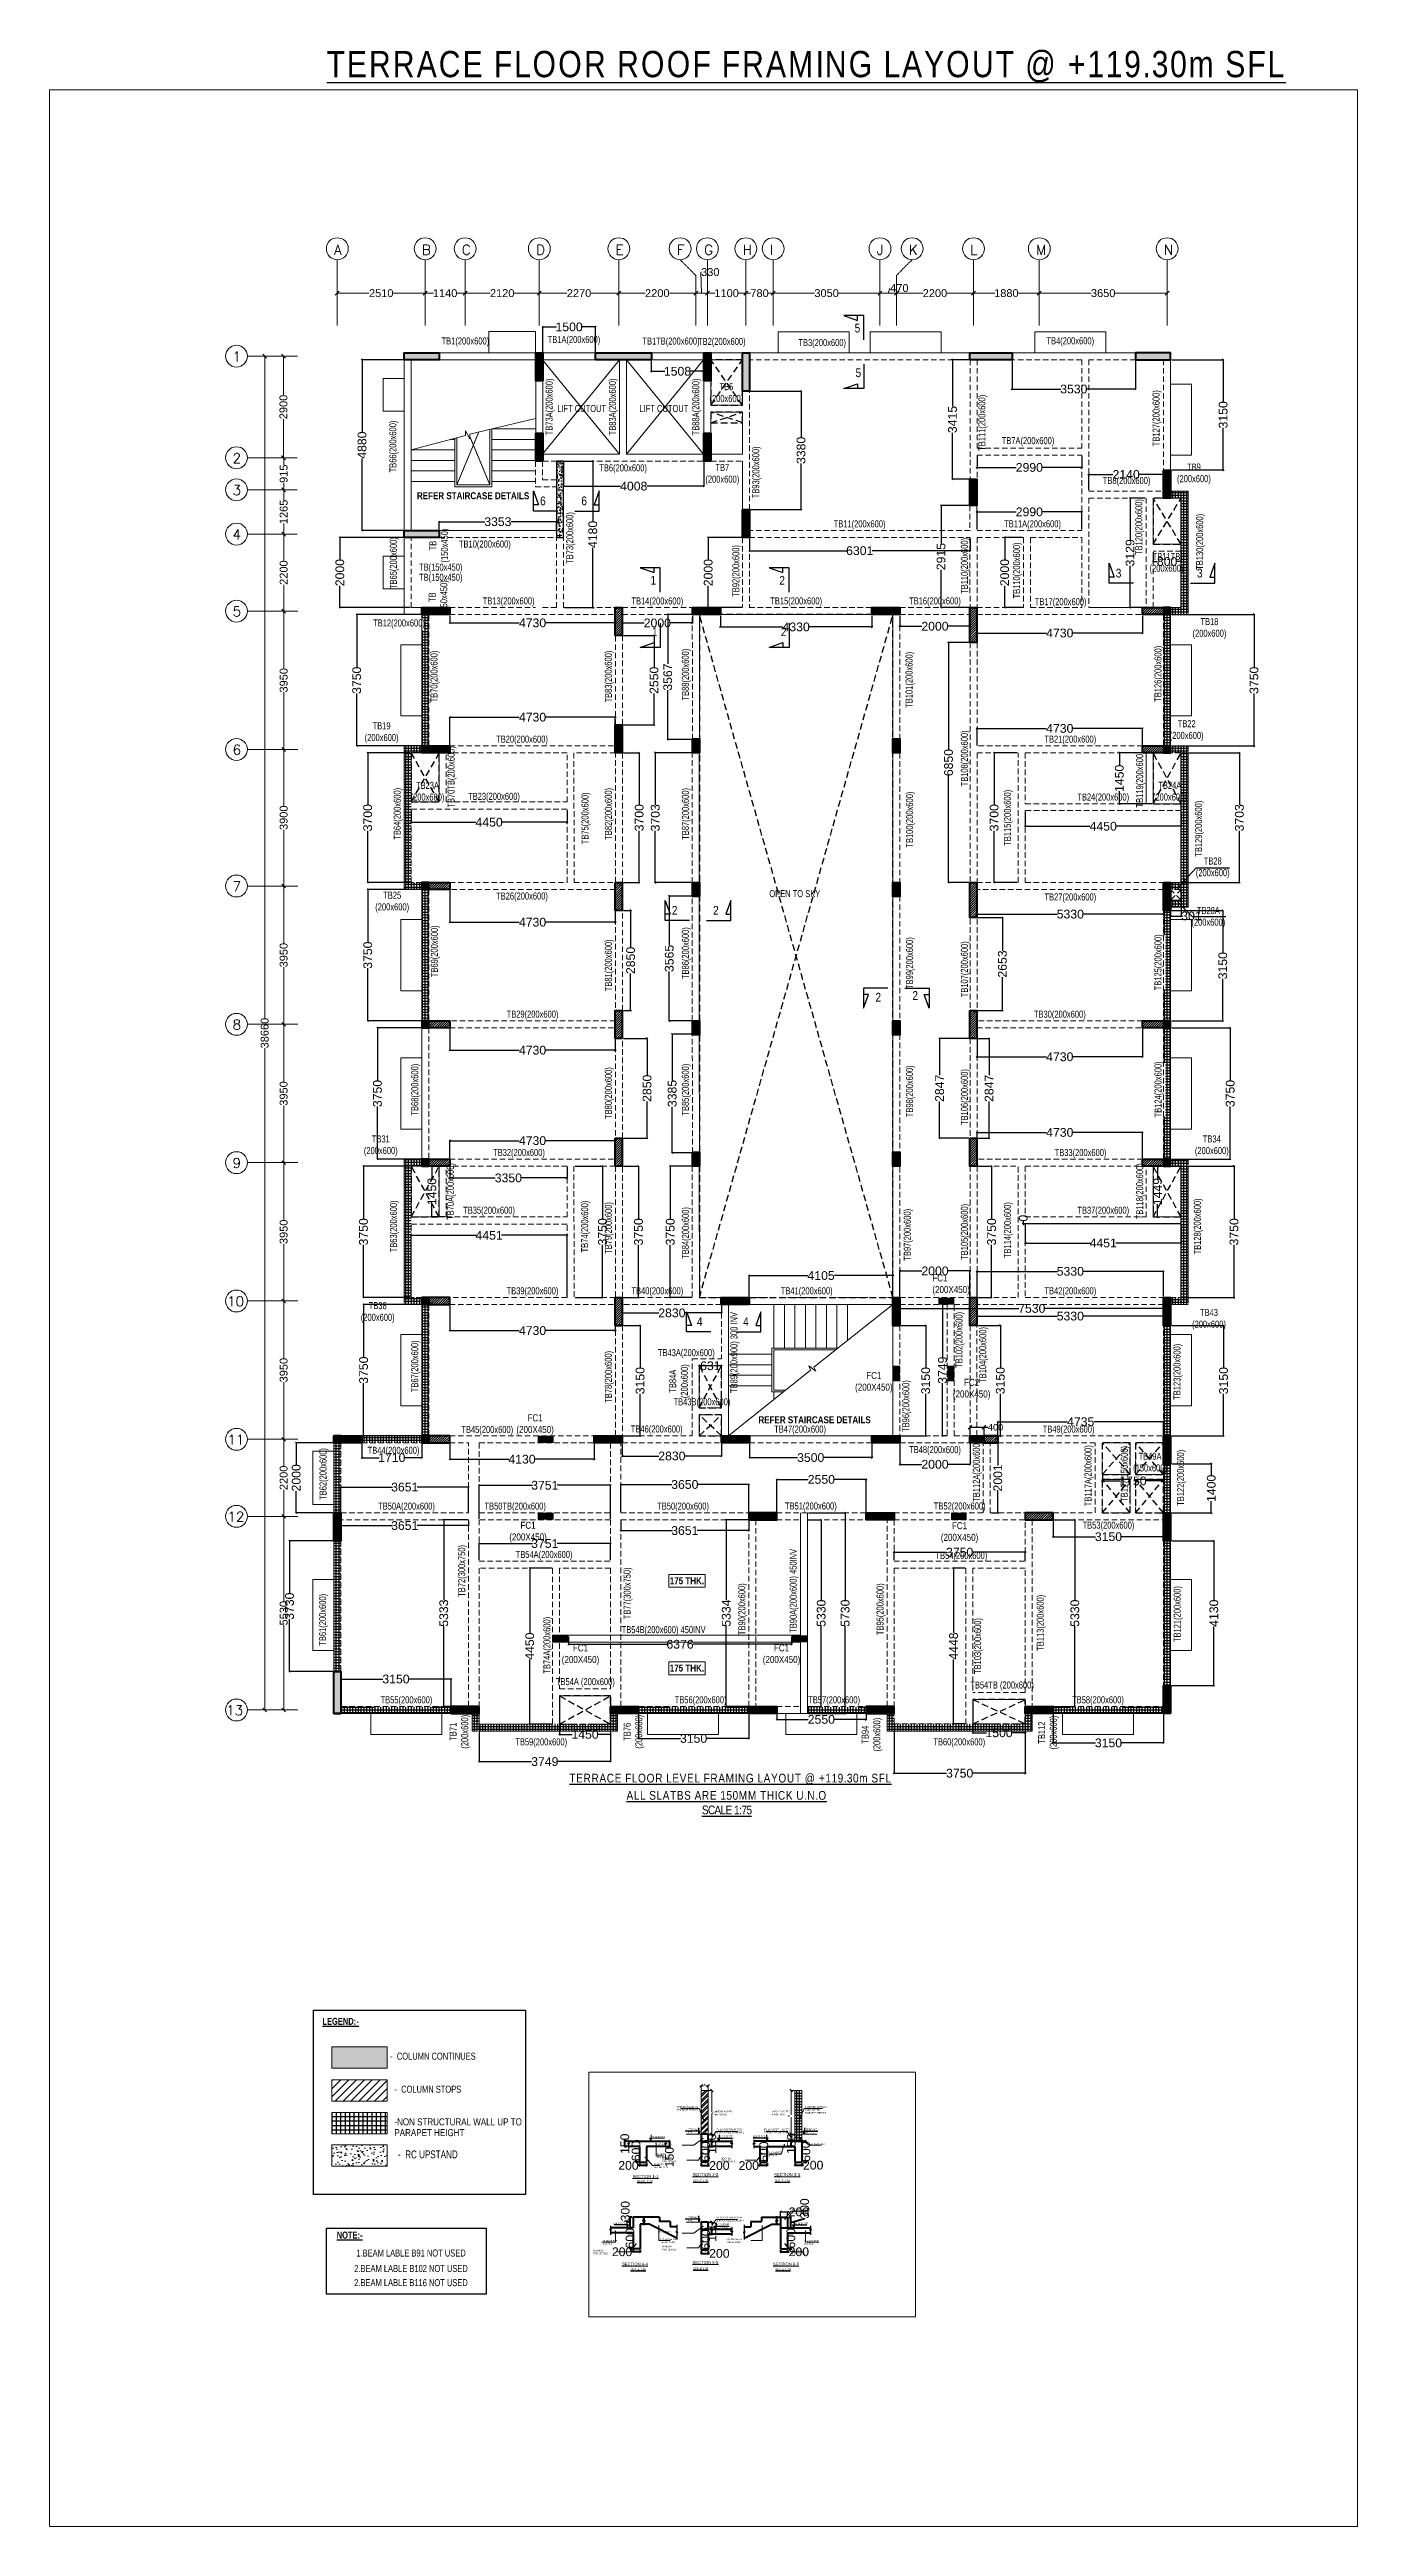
# Model space of a CAD drawing. Header units: millimetres. Extents: x 985 to 38342, y 12 to 70744.
import ezdxf
from ezdxf.enums import TextEntityAlignment as Align

# ---------------------------------------------------------------- set-up
doc = ezdxf.new("R2010")
doc.units = ezdxf.units.MM
for name, pattern in [('ACAD_ISO04W100', [30, 24, -3, 0, -3]), ('CONTINU', [0]), ('DASHED', [0.75, 0.5, -0.25]), ('HIDDEN', [9.525, 6.35, -3.175]), ('HIDDEN2', [0.1875, 0.125, -0.0625])]:
    doc.linetypes.add(name, pattern=pattern)
for name, color, linetype, lineweight in [('A-ANNO-DIMS', 8, 'Continuous', 15), ('A-ANNO-GRID-LINE', 8, 'ACAD_ISO04W100', 20), ('A-ANNO-GRID-TEXT', 13, 'Continuous', 15), ('A-CLMN', 5, 'Continuous', 50), ('A-CONC', 5, 'Continuous', 40), ('A-CONC-PATT', 253, 'Continuous', 0), ('A-HIDD-BELW', 8, 'HIDDEN2', 20), ('Block', 41, 'Continuous', 13), ('Column outline', 7, 'Continuous', 0), ('S - BEAM', 7, 'Continuous', 13), ('S - BEAM TXT', 30, 'Continuous', 13), ('S - COL', 5, 'Continuous', 40), ('S - COL HATCH', 9, 'Continuous', 5), ('S - DIM', 253, 'Continuous', 13), ('S - SEC CUT', 5, 'Continuous', 13), ('S - SEC CUT TXT', 1, 'Continuous', 13), ('S - SLAB TXT', 2, 'Continuous', 13), ('STR-COL-DIM', 8, 'Continuous', 18), ('STR-Stair', 1, 'Continuous', 13)]:
    doc.layers.add(name, color=color, linetype=linetype, lineweight=lineweight)
for name, color, linetype in [('A-HATCH', 8, 'Continuous'), ('BAND DETAILS', 2, 'Continuous'), ('COLUMN  HATCH', 253, 'Continuous'), ('HAT', 8, 'Continuous'), ('NON STR WALL', 4, 'Continuous'), ('S - HATCH', 8, 'Continuous'), ('S - TXT-1', 6, 'Continuous'), ('S-DIM', 8, 'Continuous'), ('SECTION', 4, 'CONTINU'), ('SL-FW-HIDDEN', 1, 'Continuous'), ('STR-COL', 3, 'Continuous'), ('sub title', 22, 'Continuous'), ('TEMP', 8, 'Continuous'), ('TEXT', 7, 'Continuous')]:
    doc.layers.add(name, color=color, linetype=linetype)
doc.styles.add('Dim.s & Anno.(Misc.)', font='ARIALN.TTF')
doc.styles.add('meera', font='swissc.ttf', dxfattribs={"height": 0.15})
doc.styles.add('ROMANS', font='romans.shx')
doc.styles.add('S - GRID TXT', font='ARIALNB.TTF')
doc.styles.add('SD', font='ARIALNB.TTF')
doc.styles.add('SED', font='ARIALN.TTF', dxfattribs={"height": 50})
doc.styles.add('SOBHA', font='arial.ttf')
doc.styles.add('sobha.sed', font='swisscl.ttf')
doc.styles.add('TITLE', font='tahoma.ttf')
doc.dimstyles.new('A-GFC-100', dxfattribs={"dimscale": 100, "dimtxt": 1.75, "dimasz": 1.5, "dimexe": 1.5, "dimexo": 0, "dimgap": 1, "dimtad": 1, "dimdec": 0, "dimdsep": 46, "dimtxsty": 'Dim.s & Anno.(Misc.)', "dimblk": 'ARCHTICK', "dimcen": 0, "dimdle": 1.5, "dimclrd": 256, "dimclre": 8, "dimclrt": 6, "dimazin": 2, "dimtfac": 1, "dimtdec": 0, "dimtix": 1, "dimtmove": 2, "dimatfit": 3, "dimfxl": 1, "dimtolj": 1, "dimlwd": -1, "dimlwe": 9, "dimarcsym": 0})
doc.dimstyles.new('S--20', dxfattribs={"dimscale": 20, "dimtxt": 12.5, "dimasz": 2, "dimexe": 0.25, "dimexo": 1.5, "dimgap": 0.1, "dimtad": 0, "dimdec": 0, "dimrnd": 0.0005, "dimzin": 0, "dimdsep": 46, "dimtxsty": 'SOBHA', "dimblk": 'OBLIQUE', "dimcen": 0.09, "dimclrd": 8, "dimclre": 8, "dimclrt": 4, "dimadec": 0, "dimazin": 0, "dimtfac": 1, "dimtdec": 0, "dimtofl": 0, "dimtmove": 0, "dimatfit": 3, "dimfxl": 0.18, "dimtolj": 1, "dimtzin": 0, "dimlwd": -1, "dimlwe": -1, "dimarcsym": 0})
doc.dimstyles.new('S-25', dxfattribs={"dimscale": 25, "dimtxt": 2.5, "dimasz": 1.5, "dimexe": 0.25, "dimexo": 0.5, "dimgap": 0.1, "dimtad": 0, "dimdec": 0, "dimrnd": 0.0005, "dimzin": 0, "dimdsep": 46, "dimtxsty": 'SOBHA', "dimblk": 'OBLIQUE', "dimcen": 0.09, "dimclrd": 8, "dimclre": 8, "dimclrt": 6, "dimadec": 0, "dimazin": 0, "dimtfac": 1, "dimtdec": 0, "dimtofl": 0, "dimtmove": 0, "dimatfit": 3, "dimfxl": 0.18, "dimtolj": 1, "dimtzin": 0, "dimlwd": -1, "dimlwe": -1, "dimarcsym": 0})
doc.dimstyles.new('S-50', dxfattribs={"dimscale": 50, "dimtxt": 2.5, "dimasz": 1.5, "dimexe": 0.25, "dimexo": 0.25, "dimgap": 0.1, "dimtad": 0, "dimdec": 0, "dimrnd": 0.0005, "dimzin": 0, "dimdsep": 46, "dimtxsty": 'SOBHA', "dimblk": 'OBLIQUE', "dimcen": 0.09, "dimclrd": 8, "dimclre": 8, "dimclrt": 6, "dimadec": 5, "dimazin": 0, "dimtfac": 1, "dimtdec": 0, "dimtofl": 0, "dimtmove": 0, "dimatfit": 3, "dimfxl": 0.18, "dimtolj": 1, "dimtzin": 0, "dimlwd": -1, "dimlwe": -1, "dimarcsym": 0})
doc.dimstyles.new('S-75', dxfattribs={"dimscale": 75, "dimtxt": 2.5, "dimasz": 1.5, "dimexe": 0.25, "dimexo": 0.25, "dimgap": 0.1, "dimtad": 0, "dimdec": 0, "dimzin": 0, "dimdsep": 46, "dimtxsty": 'SOBHA', "dimblk": 'OBLIQUE', "dimcen": 0.09, "dimclrd": 8, "dimclre": 8, "dimclrt": 6, "dimadec": 5, "dimazin": 0, "dimtfac": 1, "dimtdec": 0, "dimtmove": 0, "dimatfit": 3, "dimfxl": 0.18, "dimtolj": 1, "dimtzin": 0, "dimlwd": -1, "dimlwe": -1, "dimarcsym": 0})
pattern_1 = [(0, (-329675.86, 2225829.38), (0, 79.375), []), (90, (-329675.86, 2225829.38), (-79.375, 5e-15), [])]
pattern_2 = [(45, (-338780.416, 2202602.753), (-33.6759605, 33.6759605), [])]

msp = doc.modelspace()

# ---------------------------------------------------------------- texts
at = {"layer": 'S - SEC CUT', "color": 4, "char_height": 50, "width": 408.126, "style": 'SED'}
for s, insert, attachment_point in [('\\pxql;TERRACE \\PFFL.', (19635.4, 11368.3, 0.6), 3), ('\\pxql;TERRACE \\PFFL.', (22584.7, 11368.3, 0.6), 1), ('+119.30 SFL.', (18183.9, 11162, 0.3), 1), ('+119.30 SFL.', (20130.3, 11178.3, 0.5), 1), ('+119.30 SFL.', (21443.3, 11178.3, 0.5), 3), ('+119.30 SFL.', (17454.1, 8685.9, 0.6), 3), ('\\pxql;TERRACE \\PFFL.', (19635.4, 8859.1, 0.8), 3), ('TERRACE LVL', (20037.2, 8579.7, 0.6), 1), ('+119.30 SFL.', (20037.2, 8669.1, 0.6), 1), ('+119.30 SFL.', (22270.7, 8685.9, 0.6), 1)]:
    msp.add_mtext(s, dxfattribs=dict(at, insert=insert, attachment_point=attachment_point))
at = {"layer": 'S - SEC CUT TXT', "color": 1, "linetype": 'ByBlock', "char_height": 87.5, "style": 'SD'}
for s, insert, width, attachment_point, rotation in [('{\\fArial Narrow|b0|i0|c0|p34;\\LSECTION 1-1}', (17638.2, 10052, 0.7), 801.416, 1, 0.010721), ('{\\fArial Narrow|b0|i0|c0|p34;\\LSECTION 2-2}', (19348.7, 10102.7, 1.1), 634.936, 1, 0.010721), ('{\\fArial Narrow|b0|i0|c0|p34;\\LSECTION 3-3}', (21680.7, 10102.7, 1.1), 634.936, 1, 0.010721), ('{\\fArial Narrow|b0|i0|c0|p34;\\LSECTION 4-4}', (18074.6, 7549.2, 0.6), 687.749, 3, 359.989279), ('{\\fArial Narrow|b0|i0|c0|p34;\\LSECTION 5-5}', (19348.7, 7593.4, 1.3), 634.936, 1, 0.010721), ('{\\fArial Narrow|b0|i0|c0|p34;\\LSECTION 6-6}', (21650.2, 7549.2, 0.6), 687.749, 1, 0.010721)]:
    msp.add_mtext(s, dxfattribs=dict(at, insert=insert, width=width, attachment_point=attachment_point, rotation=rotation))
at = {"layer": 'S - TXT-1', "char_height": 50, "style": 'sobha.sed'}
for s, insert, width, attachment_point in [('PARAPET WALL AS \\PPER ARCH DETAILS', (19504.8, 12014.6, 0.6), 487.442, 3), ('\\pxql;(HEIGHT AS PER ARCH DWG)', (20454.8, 11884.6, 0.6), 487.442, 3), ('\\pxql;(FILLING DEPTH AS PER SERVICE REQUIREMENT )', (20684.8, 11369, 1), 663.745, 3), ('\\pxql;(FILLING DEPTH AS PER SERVICE REQUIREMENT )', (21388.8, 11369, 1), 663.745, 1), ('\\pxql;(HEIGHT AS PER ARCH DWG)', (21618.8, 11884.6, 0.6), 487.442, 1), ('\\pxql;{\\fArial Narrow|b0|i0|c0|p34;\\C6;NON STRUCTURAL WALL UP TO \\PPARAPET HEIGHT}', (22568.8, 12014.6, 0.6), 671.177, 1), ('\\pxqj;SLAB AS\\PPER DETAILS', (18329.4, 10531.7, 0.7), 971.801, 7), ('\\pxqj;RC UPSTAND', (19356.4, 10906.7, 0.6), 1001.801, 9), ('\\pxqj;SLAB AS PER \\PDETAILS', (21867.7, 10576.7, 1.1), 365.325, 9), ('\\pxqj;RC UPSTAND', (22717.2, 10906.7, 0.6), 1001.801, 7), ('\\pxqj;BEAM AS\\PPER DETAILS', (18243.2, 10248.8, 0.7), 1001.801, 7), ('\\pxqj;BEAM AS\\PPER DETAILS', (19487.1, 10406.7, 0.6), 1001.801, 9), ('\\pxqj;BEAM AS\\PPER DETAILS', (21166.5, 10406.7, 0.6), 1001.801, 9), ('\\pxql;(FILLING DEPTH AS PER SERVICE REQUIREMENT )', (20684.8, 8859.7, 1.2), 663.745, 3), ('\\pxqj;RC UPSTAND AS\\PPER DETAILS', (22199.4, 9082.2, 0.6), 473.882, 1), ('\\pxqj;BEAM AS\\PPER DETAILS', (17525.4, 7784.8, 0.6), 1001.801, 9), ('\\pxql; SLAB AS PER\\P DETAILS', (17202.9, 8059.9, 0.6), 423.746, 9), ('\\pxqj;RC UPSTAND', (19356.4, 8397.4, 0.8), 1001.801, 9), ('\\pxqj;STAIRCASE AS\\P PER DETAILS', (18415.3, 8108.3, 0.6), 1001.801, 7), ('\\pxqj;BEAM AS\\PPER DETAILS', (19487.1, 7897.4, 0.8), 1001.801, 9), ('\\pxqj;STAIRCASE AS\\P PER DETAILS', (21309.5, 8108.3, 0.6), 1001.801, 9), ('\\pxqj;BEAM AS\\PPER DETAILS', (22199.4, 7784.8, 0.6), 318.945, 7), ('\\pxql; SLAB AS PER\\P DETAILS', (22521.9, 8059.9, 0.6), 423.746, 7)]:
    msp.add_mtext(s, dxfattribs=dict(at, insert=insert, width=width, attachment_point=attachment_point))
at = {"layer": 'sub title', "color": 7, "insert": (22599.9, 70703.8, 0.4), "char_height": 750, "width": 27583.29, "attachment_point": 2, "style": 'SD'}
msp.add_mtext('{\\fArial Narrow|b0|i0|c0|p34;\\T1.1;\\LTERRACE FLOOR ROOF FRAMING LAYOUT @ +119.30m SFL}', dxfattribs=at)
at = {"layer": 'sub title', "attachment_point": 2, "line_spacing_factor": 0.923077, "style": 'SD'}
for s, insert, char_height, width in [('{\\fSwis721 LtCn BT|b1|i0|c0|p34;\\L\\C4;LEGEND:-}', (9297.4, 14536.6), 200, 18596.495), ('{\\fSwis721 LtCn BT|b0|i0|c0|p34;\\C4;-  COLUMN CONTINUES}', (11934.9, 13541), 200, 2840.957), ('{\\fSwis721 LtCn BT|b0|i0|c0|p34;\\C4;-  COLUMN STOPS}', (11790.2, 12598.4), 200, 18596.495), ('\\pxql;{\\fArial Narrow|b0|i0|c0|p34;\\C4;-NON STRUCTURAL WALL UP TO \\PPARAPET HEIGHT}', (12878.7, 11666.1), 200, 4087.489), ('{\\fSwis721 LtCn BT|b0|i0|c0|p34;\\C4;-  RC UPSTAND}', (11790.2, 10749.8), 225, 18596.495), ('{\\fSwis721 LtCn BT|b1|i0|c0|p34;\\L\\C4;NOTE:-}', (9555.6, 8433), 200, 18596.495), ('{\\fSwis721 LtCn BT|b0|i0|c0|p34;\\C4;1.BEAM LABLE B91 NOT USED}', (11309.5, 7920.2), 200, 18596.495), ('{\\fSwis721 LtCn BT|b0|i0|c0|p34;\\C4;2.BEAM LABLE B102 NOT USED}', (11309.5, 7479.6), 200, 18596.495), ('{\\fSwis721 LtCn BT|b0|i0|c0|p34;\\C4;2.BEAM LABLE B116 NOT USED}', (11309.5, 7074.4), 200, 18596.495)]:
    msp.add_mtext(s, dxfattribs=dict(at, insert=insert, char_height=char_height, width=width))
at = {"layer": 'TEXT', "char_height": 62.5, "style": 'sobha.sed'}
for insert, width, attachment_point in [((19576.6, 9845.3, 0.7), 1805.445, 9), ((19803.6, 9853.9, 1.1), 438.944, 9), ((22135.6, 9853.9, 1.1), 438.944, 9), ((17582.5, 7324, 0.6), 426.315, 7), ((19803.6, 7344.7, 1.3), 438.944, 9), ((22142.3, 7324, 0.6), 426.315, 9)]:
    msp.add_mtext('\\pxql;{\\LSCALE 1:20}', dxfattribs=dict(at, insert=insert, width=width, attachment_point=attachment_point))

# ---------------------------------------------------------------- blocks, each defined once
blk = doc.blocks.new('*U5')
at = {"layer": 'SL-FW-HIDDEN', "linetype": 'HIDDEN', "ltscale": 30}
for p, q in [((5530, 19500), (0, 0)), ((0, 19500), (5530, 0))]:
    blk.add_line(p, q, dxfattribs=at)
blk.add_lwpolyline([(0, 19500), (5530, 19500), (5530, 0), (0, 0)], close=True, dxfattribs=at)
at = {"layer": 'SL-FW-HIDDEN', "linetype": 'DASHED', "ltscale": 250, "style": 'TITLE'}
blk.add_attdef('DECRIPTION', text='', height=125, dxfattribs=at).set_placement((960, 116), align=Align.MIDDLE_CENTER)
blk = doc.blocks.new('*U77')
at = {"layer": 'SL-FW-HIDDEN', "linetype": 'HIDDEN', "ltscale": 30}
for p, q in [((900, 300), (0, 0)), ((0, 300), (900, 0))]:
    blk.add_line(p, q, dxfattribs=at)
blk.add_lwpolyline([(0, 300), (900, 300), (900, 0), (0, 0)], close=True, dxfattribs=at)
at = {"layer": 'SL-FW-HIDDEN', "linetype": 'DASHED', "ltscale": 250, "style": 'TITLE'}
blk.add_attdef('DECRIPTION', text='', height=125, dxfattribs=at).set_placement((960, 116), align=Align.MIDDLE_CENTER)
blk = doc.blocks.new('*U44')
at = {"layer": 'SL-FW-HIDDEN', "linetype": 'HIDDEN', "ltscale": 30}
for p, q in [((900, 1298), (0, 0)), ((0, 1298), (900, 0))]:
    blk.add_line(p, q, dxfattribs=at)
blk.add_lwpolyline([(0, 1298), (900, 1298), (900, 0), (0, 0)], close=True, dxfattribs=at)
at = {"layer": 'SL-FW-HIDDEN', "linetype": 'DASHED', "ltscale": 250, "style": 'TITLE'}
blk.add_attdef('DECRIPTION', text='', height=125, dxfattribs=at).set_placement((960, 116), align=Align.MIDDLE_CENTER)
blk = doc.blocks.new('*U45')
at = {"layer": 'SL-FW-HIDDEN', "linetype": 'HIDDEN', "ltscale": 30}
for p, q in [((301, 302), (0, 0)), ((0, 302), (301, 0))]:
    blk.add_line(p, q, dxfattribs=at)
blk.add_lwpolyline([(0, 302), (301, 302), (301, 0), (0, 0)], close=True, dxfattribs=at)
at = {"layer": 'SL-FW-HIDDEN', "linetype": 'DASHED', "ltscale": 250, "style": 'TITLE'}
blk.add_attdef('DECRIPTION', text='', height=125, dxfattribs=at).set_placement((960, 116), align=Align.MIDDLE_CENTER)
blk = doc.blocks.new('*U56')
at = {"layer": 'SL-FW-HIDDEN', "linetype": 'HIDDEN', "ltscale": 30}
for p, q in [((800, 1399), (0, 0)), ((0, 1399), (800, 0))]:
    blk.add_line(p, q, dxfattribs=at)
blk.add_lwpolyline([(0, 1399), (800, 1399), (800, 0), (0, 0)], close=True, dxfattribs=at)
at = {"layer": 'SL-FW-HIDDEN', "linetype": 'DASHED', "ltscale": 250, "style": 'TITLE'}
blk.add_attdef('DECRIPTION', text='', height=125, dxfattribs=at).set_placement((960, 116), align=Align.MIDDLE_CENTER)
blk = doc.blocks.new('*U53')
at = {"layer": 'SL-FW-HIDDEN', "linetype": 'HIDDEN', "ltscale": 30}
for p, q in [((800, 1449), (0, 0)), ((0, 1449), (800, 0))]:
    blk.add_line(p, q, dxfattribs=at)
blk.add_lwpolyline([(0, 1449), (800, 1449), (800, 0), (0, 0)], close=True, dxfattribs=at)
at = {"layer": 'SL-FW-HIDDEN', "linetype": 'DASHED', "ltscale": 250, "style": 'TITLE'}
blk.add_attdef('DECRIPTION', text='', height=125, dxfattribs=at).set_placement((960, 116), align=Align.MIDDLE_CENTER)
blk = doc.blocks.new('*U52')
at = {"layer": 'SL-FW-HIDDEN', "linetype": 'HIDDEN', "ltscale": 30}
for p, q in [((802, 1450), (0, 0)), ((0, 1450), (802, 0))]:
    blk.add_line(p, q, dxfattribs=at)
blk.add_lwpolyline([(0, 1450), (802, 1450), (802, 0), (0, 0)], close=True, dxfattribs=at)
at = {"layer": 'SL-FW-HIDDEN', "linetype": 'DASHED', "ltscale": 250, "style": 'TITLE'}
blk.add_attdef('DECRIPTION', text='', height=125, dxfattribs=at).set_placement((960, 116), align=Align.MIDDLE_CENTER)
blk = doc.blocks.new('*U46')
at = {"layer": 'SL-FW-HIDDEN', "linetype": 'HIDDEN', "ltscale": 30}
for p, q in [((697, 1500), (0, 0)), ((0, 1500), (697, 0))]:
    blk.add_line(p, q, dxfattribs=at)
blk.add_lwpolyline([(0, 1500), (697, 1500), (697, 0), (0, 0)], close=True, dxfattribs=at)
at = {"layer": 'SL-FW-HIDDEN', "linetype": 'DASHED', "ltscale": 250, "style": 'TITLE'}
blk.add_attdef('DECRIPTION', text='', height=125, dxfattribs=at).set_placement((960, 116), align=Align.MIDDLE_CENTER)
blk = doc.blocks.new('*U57')
at = {"layer": 'SL-FW-HIDDEN', "linetype": 'HIDDEN', "ltscale": 30}
for p, q in [((800, 1449), (0, 0)), ((0, 1449), (800, 0))]:
    blk.add_line(p, q, dxfattribs=at)
blk.add_lwpolyline([(0, 1449), (800, 1449), (800, 0), (0, 0)], close=True, dxfattribs=at)
at = {"layer": 'SL-FW-HIDDEN', "linetype": 'DASHED', "ltscale": 250, "style": 'TITLE'}
blk.add_attdef('DECRIPTION', text='', height=125, dxfattribs=at).set_placement((960, 116), align=Align.MIDDLE_CENTER)
blk = doc.blocks.new('*U54')
at = {"layer": 'SL-FW-HIDDEN', "linetype": 'HIDDEN', "ltscale": 30}
for p, q in [((801, 1450), (0, 0)), ((0, 1450), (801, 0))]:
    blk.add_line(p, q, dxfattribs=at)
blk.add_lwpolyline([(0, 1450), (801, 1450), (801, 0), (0, 0)], close=True, dxfattribs=at)
at = {"layer": 'SL-FW-HIDDEN', "linetype": 'DASHED', "ltscale": 250, "style": 'TITLE'}
blk.add_attdef('DECRIPTION', text='', height=125, dxfattribs=at).set_placement((960, 116), align=Align.MIDDLE_CENTER)
blk = doc.blocks.new('*U55')
at = {"layer": 'SL-FW-HIDDEN', "linetype": 'HIDDEN', "ltscale": 30}
for p, q in [((800, 1320), (0, 0)), ((0, 1320), (800, 0))]:
    blk.add_line(p, q, dxfattribs=at)
blk.add_lwpolyline([(0, 1320), (800, 1320), (800, 0), (0, 0)], close=True, dxfattribs=at)
at = {"layer": 'SL-FW-HIDDEN', "linetype": 'DASHED', "ltscale": 250, "style": 'TITLE'}
blk.add_attdef('DECRIPTION', text='', height=125, dxfattribs=at).set_placement((960, 116), align=Align.MIDDLE_CENTER)
blk = doc.blocks.new('*U50')
at = {"layer": 'SL-FW-HIDDEN', "linetype": 'HIDDEN', "ltscale": 30}
for p, q in [((800, 899), (0, 0)), ((0, 899), (800, 0))]:
    blk.add_line(p, q, dxfattribs=at)
blk.add_lwpolyline([(0, 899), (800, 899), (800, 0), (0, 0)], close=True, dxfattribs=at)
at = {"layer": 'SL-FW-HIDDEN', "linetype": 'DASHED', "ltscale": 250, "style": 'TITLE'}
blk.add_attdef('DECRIPTION', text='', height=125, dxfattribs=at).set_placement((960, 116), align=Align.MIDDLE_CENTER)
blk = doc.blocks.new('*U51')
at = {"layer": 'SL-FW-HIDDEN', "linetype": 'HIDDEN', "ltscale": 30}
for p, q in [((800, 950), (0, 0)), ((0, 950), (800, 0))]:
    blk.add_line(p, q, dxfattribs=at)
blk.add_lwpolyline([(0, 950), (800, 950), (800, 0), (0, 0)], close=True, dxfattribs=at)
at = {"layer": 'SL-FW-HIDDEN', "linetype": 'DASHED', "ltscale": 250, "style": 'TITLE'}
blk.add_attdef('DECRIPTION', text='', height=125, dxfattribs=at).set_placement((960, 116), align=Align.MIDDLE_CENTER)
blk = doc.blocks.new('_ArchTick')
at = {"color": 0, "linetype": 'ByBlock', "const_width": 0.15}
blk.add_lwpolyline([(-0.5, -0.5), (0.5, 0.5)], dxfattribs=at)
blk = doc.blocks.new('*U47')
at = {"layer": 'SL-FW-HIDDEN', "linetype": 'HIDDEN', "ltscale": 30}
for p, q in [((630, 600), (0, 0)), ((0, 600), (630, 0))]:
    blk.add_line(p, q, dxfattribs=at)
blk.add_lwpolyline([(0, 600), (630, 600), (630, 0), (0, 0)], close=True, dxfattribs=at)
at = {"layer": 'SL-FW-HIDDEN', "linetype": 'DASHED', "ltscale": 250, "style": 'TITLE'}
blk.add_attdef('DECRIPTION', text='', height=125, dxfattribs=at).set_placement((960, 116), align=Align.MIDDLE_CENTER)
blk = doc.blocks.new('*U48')
at = {"layer": 'SL-FW-HIDDEN', "linetype": 'HIDDEN', "ltscale": 30}
for p, q in [((630, 1200), (0, 0)), ((0, 1200), (630, 0))]:
    blk.add_line(p, q, dxfattribs=at)
blk.add_lwpolyline([(0, 1200), (630, 1200), (630, 0), (0, 0)], close=True, dxfattribs=at)
at = {"layer": 'SL-FW-HIDDEN', "linetype": 'DASHED', "ltscale": 250, "style": 'TITLE'}
blk.add_attdef('DECRIPTION', text='', height=125, dxfattribs=at).set_placement((960, 116), align=Align.MIDDLE_CENTER)
blk = doc.blocks.new('_Oblique')
at = {"color": 0, "linetype": 'ByBlock', "lineweight": -2}
blk.add_line((-0.5, -0.5), (0.5, 0.5), dxfattribs=at)
blk = doc.blocks.new('*D253')
at = {"layer": 'Defpoints', "color": 0, "transparency": 16777216}
for p in [(19597, 10415), (19797, 10415), (19797, 10317)]:
    blk.add_point(p, dxfattribs=at)
at = {"layer": 'S - COL', "color": 8, "transparency": 16777216}
for p, q in [((19597, 10385), (19597, 10312)), ((19597, 10317), (19797, 10317)), ((19797, 10385), (19797, 10312)), ((19797, 10317), (19837, 10317))]:
    blk.add_line(p, q, dxfattribs=at)
at = {"layer": 'S - COL', "color": 8, "transparency": 16777216, "xscale": 40, "yscale": 40, "zscale": 40, "rotation": 180}
blk.add_blockref('_Oblique', (19597, 10317), dxfattribs=at)
at = {"layer": 'S - COL', "color": 8, "transparency": 16777216, "xscale": 40, "yscale": 40, "zscale": 40}
blk.add_blockref('_Oblique', (19797, 10317), dxfattribs=at)
at = {"layer": 'S - COL', "color": 4, "transparency": 16777216, "insert": (20117, 10317), "char_height": 250, "attachment_point": 5, "style": 'SOBHA'}
blk.add_mtext('\\A1;200', dxfattribs=at)
blk = doc.blocks.new('*D254')
at = {"layer": 'Defpoints', "color": 0, "transparency": 16777216}
for p in [(19797, 11015), (19722, 10415), (19797, 10415)]:
    blk.add_point(p, dxfattribs=at)
at = {"layer": 'S - COL', "color": 8, "transparency": 16777216}
for p, q in [((19767, 11015), (19717, 11015)), ((19722, 11015), (19722, 10993)), ((19767, 10415), (19717, 10415)), ((19722, 10415), (19722, 10436))]:
    blk.add_line(p, q, dxfattribs=at)
at = {"layer": 'S - COL', "color": 8, "transparency": 16777216, "xscale": 40, "yscale": 40, "zscale": 40}
for p, rotation in [((19722, 11015), 90), ((19722, 10415), 270)]:
    blk.add_blockref('_Oblique', p, dxfattribs=dict(at, rotation=rotation))
at = {"layer": 'S - COL', "color": 4, "transparency": 16777216, "insert": (19722, 10715), "char_height": 250, "attachment_point": 5, "rotation": 90, "style": 'SOBHA'}
blk.add_mtext('\\A1;600', dxfattribs=at)
blk = doc.blocks.new('*D255')
at = {"layer": 'Defpoints', "color": 0, "transparency": 16777216}
for p in [(19791, 11015, 2), (19791, 10865, 2), (19902, 11015)]:
    blk.add_point(p, dxfattribs=at)
at = {"layer": 'S - COL', "color": 8, "transparency": 16777216}
for p, q in [((19821, 11015), (19907, 11015)), ((19821, 10865), (19907, 10865)), ((19902, 10865), (19902, 11015))]:
    blk.add_line(p, q, dxfattribs=at)
at = {"layer": 'S - COL', "color": 8, "transparency": 16777216, "xscale": 40, "yscale": 40, "zscale": 40}
for p, rotation in [((19902, 11015), 90), ((19902, 10865), 270)]:
    blk.add_blockref('_Oblique', p, dxfattribs=dict(at, rotation=rotation))
at = {"layer": 'S - COL', "color": 4, "transparency": 16777216, "insert": (19902, 10940), "char_height": 250, "attachment_point": 5, "rotation": 90, "style": 'SOBHA'}
blk.add_mtext('\\A1;150', dxfattribs=at)
blk = doc.blocks.new('*D347')
at = {"layer": 'Defpoints', "color": 0, "linetype": 'ByBlock', "transparency": 16777216}
for p in [(19797, 12465, 0), (19902, 12465), (19797, 11215, 0)]:
    blk.add_point(p, dxfattribs=at)
at = {"layer": 'S - BEAM', "color": 8, "transparency": 16777216}
for p, q in [((19810, 12465), (19915, 12465)), ((19902, 12465), (19902, 11848)), ((19902, 11215), (19902, 11782)), ((19810, 11215), (19915, 11215))]:
    blk.add_line(p, q, dxfattribs=at)
at = {"layer": 'S - BEAM', "color": 8, "linetype": 'ByBlock', "transparency": 16777216, "xscale": 75, "yscale": 75, "zscale": 75}
for p, rotation in [((19902, 12465), 90), ((19902, 11215), 270)]:
    blk.add_blockref('_Oblique', p, dxfattribs=dict(at, rotation=rotation))
at = {"layer": 'S - BEAM', "color": 6, "linetype": 'ByBlock', "transparency": 16777216, "insert": (19942, 11815), "char_height": 125, "attachment_point": 5, "rotation": 90, "style": 'SOBHA'}
blk.add_mtext('\\A1;*', dxfattribs=at)
blk = doc.blocks.new('*D256')
at = {"layer": 'Defpoints', "color": 0, "linetype": 'ByBlock', "transparency": 16777216}
for p in [(19797, 11215, 0), (19797, 11015, 0), (19902, 11015)]:
    blk.add_point(p, dxfattribs=at)
at = {"layer": 'S - BEAM', "color": 8, "transparency": 16777216}
for p, q in [((19810, 11215), (19915, 11215)), ((19810, 11015), (19915, 11015)), ((19902, 11215), (19902, 11165)), ((19902, 11015), (19902, 11099))]:
    blk.add_line(p, q, dxfattribs=at)
at = {"layer": 'S - BEAM', "color": 8, "linetype": 'ByBlock', "transparency": 16777216, "xscale": 75, "yscale": 75, "zscale": 75}
for p, rotation in [((19902, 11215), 90), ((19902, 11015), 270)]:
    blk.add_blockref('_Oblique', p, dxfattribs=dict(at, rotation=rotation))
at = {"layer": 'S - BEAM', "color": 6, "linetype": 'ByBlock', "transparency": 16777216, "insert": (19942, 11132), "char_height": 125, "attachment_point": 5, "rotation": 90, "style": 'SOBHA'}
blk.add_mtext('\\A1;*', dxfattribs=at)
blk = doc.blocks.new('*D257')
at = {"layer": 'Defpoints', "color": 0, "transparency": 16777216}
for p in [(21277, 10415), (21277, 10317), (21477, 10415)]:
    blk.add_point(p, dxfattribs=at)
at = {"layer": 'S - COL', "color": 8, "transparency": 16777216}
for p, q in [((21277, 10317), (21237, 10317)), ((21277, 10385), (21277, 10312)), ((21477, 10317), (21277, 10317)), ((21477, 10385), (21477, 10312))]:
    blk.add_line(p, q, dxfattribs=at)
at = {"layer": 'S - COL', "color": 8, "transparency": 16777216, "xscale": 40, "yscale": 40, "zscale": 40, "rotation": 180}
blk.add_blockref('_Oblique', (21277, 10317), dxfattribs=at)
at = {"layer": 'S - COL', "color": 8, "transparency": 16777216, "xscale": 40, "yscale": 40, "zscale": 40}
blk.add_blockref('_Oblique', (21477, 10317), dxfattribs=at)
at = {"layer": 'S - COL', "color": 4, "transparency": 16777216, "insert": (20957, 10317), "char_height": 250, "attachment_point": 5, "style": 'SOBHA'}
blk.add_mtext('\\A1;200', dxfattribs=at)
blk = doc.blocks.new('*D258')
at = {"layer": 'Defpoints', "color": 0, "transparency": 16777216}
for p in [(21311, 11015), (21311, 10415), (21386, 10415)]:
    blk.add_point(p, dxfattribs=at)
at = {"layer": 'S - COL', "color": 8, "transparency": 16777216}
for p, q in [((21341, 11015), (21391, 11015)), ((21386, 11015), (21386, 10993)), ((21341, 10415), (21391, 10415)), ((21386, 10415), (21386, 10436))]:
    blk.add_line(p, q, dxfattribs=at)
at = {"layer": 'S - COL', "color": 8, "transparency": 16777216, "xscale": 40, "yscale": 40, "zscale": 40}
for p, rotation in [((21386, 11015), 90), ((21386, 10415), 270)]:
    blk.add_blockref('_Oblique', p, dxfattribs=dict(at, rotation=rotation))
at = {"layer": 'S - COL', "color": 4, "transparency": 16777216, "insert": (21386, 10715), "char_height": 250, "attachment_point": 5, "rotation": 90, "style": 'SOBHA'}
blk.add_mtext('\\A1;600', dxfattribs=at)
blk = doc.blocks.new('*D259')
at = {"layer": 'Defpoints', "color": 0, "transparency": 16777216}
for p in [(22171, 11015), (22281, 10865), (22283, 11015, 2)]:
    blk.add_point(p, dxfattribs=at)
at = {"layer": 'S - COL', "color": 8, "transparency": 16777216}
for p, q in [((22253, 11015), (22166, 11015)), ((22251, 10865), (22166, 10865)), ((22171, 10865), (22171, 11015))]:
    blk.add_line(p, q, dxfattribs=at)
at = {"layer": 'S - COL', "color": 8, "transparency": 16777216, "xscale": 40, "yscale": 40, "zscale": 40}
for p, rotation in [((22171, 11015), 90), ((22171, 10865), 270)]:
    blk.add_blockref('_Oblique', p, dxfattribs=dict(at, rotation=rotation))
at = {"layer": 'S - COL', "color": 4, "transparency": 16777216, "insert": (22171, 10940), "char_height": 250, "attachment_point": 5, "rotation": 90, "style": 'SOBHA'}
blk.add_mtext('\\A1;150', dxfattribs=at)
blk = doc.blocks.new('*D348')
at = {"layer": 'Defpoints', "color": 0, "linetype": 'ByBlock', "transparency": 16777216}
for p in [(22171, 12465), (22277, 12465, 0), (22277, 11015, 0)]:
    blk.add_point(p, dxfattribs=at)
at = {"layer": 'S - BEAM', "color": 8, "transparency": 16777216}
for p, q in [((22264, 12465), (22159, 12465)), ((22171, 12465), (22171, 11768)), ((22171, 11015), (22171, 11702)), ((22264, 11015), (22159, 11015))]:
    blk.add_line(p, q, dxfattribs=at)
at = {"layer": 'S - BEAM', "color": 8, "linetype": 'ByBlock', "transparency": 16777216, "xscale": 75, "yscale": 75, "zscale": 75}
for p, rotation in [((22171, 12465), 90), ((22171, 11015), 270)]:
    blk.add_blockref('_Oblique', p, dxfattribs=dict(at, rotation=rotation))
at = {"layer": 'S - BEAM', "color": 6, "linetype": 'ByBlock', "transparency": 16777216, "insert": (22131, 11735), "char_height": 125, "attachment_point": 5, "rotation": 90, "style": 'SOBHA'}
blk.add_mtext('\\A1;*', dxfattribs=at)
blk = doc.blocks.new('*D260')
at = {"layer": 'Defpoints', "color": 0, "linetype": 'ByBlock', "transparency": 16777216}
for p in [(22171, 11015), (22277, 11215, 0), (22277, 11015, 0)]:
    blk.add_point(p, dxfattribs=at)
at = {"layer": 'S - BEAM', "color": 8, "transparency": 16777216}
for p, q in [((22264, 11215), (22159, 11215)), ((22264, 11015), (22159, 11015)), ((22171, 11215), (22171, 11165)), ((22171, 11015), (22171, 11099))]:
    blk.add_line(p, q, dxfattribs=at)
at = {"layer": 'S - BEAM', "color": 8, "linetype": 'ByBlock', "transparency": 16777216, "xscale": 75, "yscale": 75, "zscale": 75}
for p, rotation in [((22171, 11215), 90), ((22171, 11015), 270)]:
    blk.add_blockref('_Oblique', p, dxfattribs=dict(at, rotation=rotation))
at = {"layer": 'S - BEAM', "color": 6, "linetype": 'ByBlock', "transparency": 16777216, "insert": (22220, 11132), "char_height": 125, "attachment_point": 5, "rotation": 90, "style": 'SOBHA'}
blk.add_mtext('\\A1;*', dxfattribs=at)
blk = doc.blocks.new('*D7')
at = {"layer": 'Defpoints', "color": 0, "linetype": 'ByBlock', "transparency": 16777216}
for p in [(20470, -1593781), (22980, -1593781), (22980, -1593781)]:
    blk.add_point(p, dxfattribs=at)
at = {"layer": 'STR-COL-DIM', "color": 8, "transparency": 16777216}
for p, q in [((20470, -1593781), (21380, -1593781)), ((22980, -1593781), (22070, -1593781))]:
    blk.add_line(p, q, dxfattribs=at)
at = {"layer": 'STR-COL-DIM', "color": 8, "linetype": 'ByBlock', "transparency": 16777216, "xscale": 112.5, "yscale": 112.5, "zscale": 112.5, "rotation": 180}
blk.add_blockref('_Oblique', (20470, -1593781), dxfattribs=at)
at = {"layer": 'STR-COL-DIM', "color": 8, "linetype": 'ByBlock', "transparency": 16777216, "xscale": 112.5, "yscale": 112.5, "zscale": 112.5}
blk.add_blockref('_Oblique', (22980, -1593781), dxfattribs=at)
at = {"layer": 'STR-COL-DIM', "color": 6, "linetype": 'ByBlock', "transparency": 16777216, "insert": (21725, -1593781), "char_height": 225, "attachment_point": 5, "style": 'SOBHA'}
blk.add_mtext('\\A1;2510', dxfattribs=at)
blk = doc.blocks.new('*D8')
at = {"layer": 'Defpoints', "color": 0, "transparency": 16777216}
for p in [(22980, -1593781), (24120, -1593781), (24120, -1593969, 0)]:
    blk.add_point(p, dxfattribs=at)
at = {"layer": 'STR-COL-DIM', "color": 8, "transparency": 16777216}
for p, q in [((22980, -1593781), (23218, -1593781)), ((24120, -1593781), (23883, -1593781)), ((24120, -1593950), (24120, -1593762))]:
    blk.add_line(p, q, dxfattribs=at)
at = {"layer": 'STR-COL-DIM', "color": 8, "transparency": 16777216, "xscale": 112.5, "yscale": 112.5, "zscale": 112.5, "rotation": 180}
blk.add_blockref('_Oblique', (22980, -1593781), dxfattribs=at)
at = {"layer": 'STR-COL-DIM', "color": 8, "transparency": 16777216, "xscale": 112.5, "yscale": 112.5, "zscale": 112.5}
blk.add_blockref('_Oblique', (24120, -1593781), dxfattribs=at)
at = {"layer": 'STR-COL-DIM', "color": 6, "transparency": 16777216, "insert": (23550, -1593781), "char_height": 225, "attachment_point": 5, "style": 'SOBHA'}
blk.add_mtext('\\A1;1140', dxfattribs=at)
blk = doc.blocks.new('*D9')
at = {"layer": 'Defpoints', "color": 0, "transparency": 16777216}
for p in [(24120, -1593969, 0), (26240, -1593781), (26240, -1593969, 0)]:
    blk.add_point(p, dxfattribs=at)
at = {"layer": 'STR-COL-DIM', "color": 8, "transparency": 16777216}
for p, q in [((24120, -1593950), (24120, -1593762)), ((24120, -1593781), (24835, -1593781)), ((26240, -1593781), (25525, -1593781)), ((26240, -1593950), (26240, -1593762))]:
    blk.add_line(p, q, dxfattribs=at)
at = {"layer": 'STR-COL-DIM', "color": 8, "transparency": 16777216, "xscale": 112.5, "yscale": 112.5, "zscale": 112.5, "rotation": 180}
blk.add_blockref('_Oblique', (24120, -1593781), dxfattribs=at)
at = {"layer": 'STR-COL-DIM', "color": 8, "transparency": 16777216, "xscale": 112.5, "yscale": 112.5, "zscale": 112.5}
blk.add_blockref('_Oblique', (26240, -1593781), dxfattribs=at)
at = {"layer": 'STR-COL-DIM', "color": 6, "transparency": 16777216, "insert": (25180, -1593781), "char_height": 225, "attachment_point": 5, "style": 'SOBHA'}
blk.add_mtext('\\A1;2120', dxfattribs=at)
blk = doc.blocks.new('*D10')
at = {"layer": 'Defpoints', "color": 0, "transparency": 16777216}
for p in [(26240, -1593969, 0), (28510, -1593781), (28510, -1593969, 0)]:
    blk.add_point(p, dxfattribs=at)
at = {"layer": 'STR-COL-DIM', "color": 8, "transparency": 16777216}
for p, q in [((26240, -1593950), (26240, -1593762)), ((26240, -1593781), (27030, -1593781)), ((28510, -1593781), (27720, -1593781)), ((28510, -1593950), (28510, -1593762))]:
    blk.add_line(p, q, dxfattribs=at)
at = {"layer": 'STR-COL-DIM', "color": 8, "transparency": 16777216, "xscale": 112.5, "yscale": 112.5, "zscale": 112.5, "rotation": 180}
blk.add_blockref('_Oblique', (26240, -1593781), dxfattribs=at)
at = {"layer": 'STR-COL-DIM', "color": 8, "transparency": 16777216, "xscale": 112.5, "yscale": 112.5, "zscale": 112.5}
blk.add_blockref('_Oblique', (28510, -1593781), dxfattribs=at)
at = {"layer": 'STR-COL-DIM', "color": 6, "transparency": 16777216, "insert": (27375, -1593781), "char_height": 225, "attachment_point": 5, "style": 'SOBHA'}
blk.add_mtext('\\A1;2270', dxfattribs=at)
blk = doc.blocks.new('*D11')
at = {"layer": 'Defpoints', "color": 0, "transparency": 16777216}
for p in [(28510, -1593969, 0), (30710, -1593781), (30710, -1593969, 0)]:
    blk.add_point(p, dxfattribs=at)
at = {"layer": 'STR-COL-DIM', "color": 8, "transparency": 16777216}
for p, q in [((28510, -1593950), (28510, -1593762)), ((28510, -1593781), (29265, -1593781)), ((30710, -1593781), (29955, -1593781)), ((30710, -1593950), (30710, -1593762))]:
    blk.add_line(p, q, dxfattribs=at)
at = {"layer": 'STR-COL-DIM', "color": 8, "transparency": 16777216, "xscale": 112.5, "yscale": 112.5, "zscale": 112.5, "rotation": 180}
blk.add_blockref('_Oblique', (28510, -1593781), dxfattribs=at)
at = {"layer": 'STR-COL-DIM', "color": 8, "transparency": 16777216, "xscale": 112.5, "yscale": 112.5, "zscale": 112.5}
blk.add_blockref('_Oblique', (30710, -1593781), dxfattribs=at)
at = {"layer": 'STR-COL-DIM', "color": 6, "transparency": 16777216, "insert": (29610, -1593781), "char_height": 225, "attachment_point": 5, "style": 'SOBHA'}
blk.add_mtext('\\A1;2200', dxfattribs=at)
blk = doc.blocks.new('*D12')
at = {"layer": 'Defpoints', "color": 0, "transparency": 16777216}
for p in [(30710, -1593969, 0), (31040, -1593781), (31040, -1593969, 0)]:
    blk.add_point(p, dxfattribs=at)
at = {"layer": 'STR-COL-DIM', "color": 8, "transparency": 16777216}
for p, q in [((30875, -1593781), (30854, -1593179)), ((30854, -1593179), (30869, -1593179)), ((30710, -1593950), (30710, -1593762)), ((30710, -1593781), (31040, -1593781)), ((31040, -1593950), (31040, -1593762))]:
    blk.add_line(p, q, dxfattribs=at)
at = {"layer": 'STR-COL-DIM', "color": 8, "transparency": 16777216, "xscale": 112.5, "yscale": 112.5, "zscale": 112.5, "rotation": 180}
blk.add_blockref('_Oblique', (30710, -1593781), dxfattribs=at)
at = {"layer": 'STR-COL-DIM', "color": 8, "transparency": 16777216, "xscale": 112.5, "yscale": 112.5, "zscale": 112.5}
blk.add_blockref('_Oblique', (31040, -1593781), dxfattribs=at)
at = {"layer": 'STR-COL-DIM', "color": 6, "transparency": 16777216, "insert": (31124, -1593179), "char_height": 225, "attachment_point": 5, "style": 'SOBHA'}
blk.add_mtext('\\A1;330', dxfattribs=at)
blk = doc.blocks.new('*D13')
at = {"layer": 'Defpoints', "color": 0, "transparency": 16777216}
for p in [(31040, -1593969, 0), (32140, -1593781), (32140, -1593969, 0)]:
    blk.add_point(p, dxfattribs=at)
at = {"layer": 'STR-COL-DIM', "color": 8, "transparency": 16777216}
for p, q in [((31040, -1593950), (31040, -1593762)), ((31040, -1593781), (31258, -1593781)), ((32140, -1593781), (31923, -1593781)), ((32140, -1593950), (32140, -1593762))]:
    blk.add_line(p, q, dxfattribs=at)
at = {"layer": 'STR-COL-DIM', "color": 8, "transparency": 16777216, "xscale": 112.5, "yscale": 112.5, "zscale": 112.5, "rotation": 180}
blk.add_blockref('_Oblique', (31040, -1593781), dxfattribs=at)
at = {"layer": 'STR-COL-DIM', "color": 8, "transparency": 16777216, "xscale": 112.5, "yscale": 112.5, "zscale": 112.5}
blk.add_blockref('_Oblique', (32140, -1593781), dxfattribs=at)
at = {"layer": 'STR-COL-DIM', "color": 6, "transparency": 16777216, "insert": (31590, -1593781), "char_height": 225, "attachment_point": 5, "style": 'SOBHA'}
blk.add_mtext('\\A1;1100', dxfattribs=at)
blk = doc.blocks.new('*D14')
at = {"layer": 'Defpoints', "color": 0, "transparency": 16777216}
for p in [(32140, -1593969, 0), (32920, -1593781), (32920, -1593969, 0)]:
    blk.add_point(p, dxfattribs=at)
at = {"layer": 'STR-COL-DIM', "color": 8, "transparency": 16777216}
for p, q in [((32140, -1593950), (32140, -1593762)), ((32140, -1593781), (32276, -1593781)), ((32920, -1593781), (32785, -1593781)), ((32920, -1593950), (32920, -1593762))]:
    blk.add_line(p, q, dxfattribs=at)
at = {"layer": 'STR-COL-DIM', "color": 8, "transparency": 16777216, "xscale": 112.5, "yscale": 112.5, "zscale": 112.5, "rotation": 180}
blk.add_blockref('_Oblique', (32140, -1593781), dxfattribs=at)
at = {"layer": 'STR-COL-DIM', "color": 8, "transparency": 16777216, "xscale": 112.5, "yscale": 112.5, "zscale": 112.5}
blk.add_blockref('_Oblique', (32920, -1593781), dxfattribs=at)
at = {"layer": 'STR-COL-DIM', "color": 6, "transparency": 16777216, "insert": (32530, -1593781), "char_height": 225, "attachment_point": 5, "style": 'SOBHA'}
blk.add_mtext('\\A1;780', dxfattribs=at)
blk = doc.blocks.new('*D15')
at = {"layer": 'Defpoints', "color": 0, "transparency": 16777216}
for p in [(32920, -1593969, 0), (35970, -1593781), (35970, -1593969, 0)]:
    blk.add_point(p, dxfattribs=at)
at = {"layer": 'STR-COL-DIM', "color": 8, "transparency": 16777216}
for p, q in [((32920, -1593950), (32920, -1593762)), ((32920, -1593781), (34102, -1593781)), ((35970, -1593781), (34788, -1593781)), ((35970, -1593950), (35970, -1593762))]:
    blk.add_line(p, q, dxfattribs=at)
at = {"layer": 'STR-COL-DIM', "color": 8, "transparency": 16777216, "xscale": 112.5, "yscale": 112.5, "zscale": 112.5, "rotation": 180}
blk.add_blockref('_Oblique', (32920, -1593781), dxfattribs=at)
at = {"layer": 'STR-COL-DIM', "color": 8, "transparency": 16777216, "xscale": 112.5, "yscale": 112.5, "zscale": 112.5}
blk.add_blockref('_Oblique', (35970, -1593781), dxfattribs=at)
at = {"layer": 'STR-COL-DIM', "color": 6, "transparency": 16777216, "insert": (34445, -1593781), "char_height": 225, "attachment_point": 5, "style": 'SOBHA'}
blk.add_mtext('\\A1;3050', dxfattribs=at)
blk = doc.blocks.new('*D16')
at = {"layer": 'Defpoints', "color": 0, "transparency": 16777216}
for p in [(35970, -1593969, 0), (36440, -1593781), (36440, -1593969, 0)]:
    blk.add_point(p, dxfattribs=at)
at = {"layer": 'STR-COL-DIM', "color": 8, "transparency": 16777216}
for p, q in [((35970, -1593950), (35970, -1593762)), ((35970, -1593781), (36440, -1593781)), ((36205, -1593781), (36249, -1593636)), ((36249, -1593636), (36264, -1593636)), ((36440, -1593950), (36440, -1593762))]:
    blk.add_line(p, q, dxfattribs=at)
at = {"layer": 'STR-COL-DIM', "color": 8, "transparency": 16777216, "xscale": 112.5, "yscale": 112.5, "zscale": 112.5, "rotation": 180}
blk.add_blockref('_Oblique', (35970, -1593781), dxfattribs=at)
at = {"layer": 'STR-COL-DIM', "color": 8, "transparency": 16777216, "xscale": 112.5, "yscale": 112.5, "zscale": 112.5}
blk.add_blockref('_Oblique', (36440, -1593781), dxfattribs=at)
at = {"layer": 'STR-COL-DIM', "color": 6, "transparency": 16777216, "insert": (36524, -1593636), "char_height": 225, "attachment_point": 5, "style": 'SOBHA'}
blk.add_mtext('\\A1;470', dxfattribs=at)
blk = doc.blocks.new('*D17')
at = {"layer": 'Defpoints', "color": 0, "transparency": 16777216}
for p in [(36440, -1593969, 0), (38640, -1593781), (38640, -1593969, 0)]:
    blk.add_point(p, dxfattribs=at)
at = {"layer": 'STR-COL-DIM', "color": 8, "transparency": 16777216}
for p, q in [((36440, -1593950), (36440, -1593762)), ((36440, -1593781), (37195, -1593781)), ((38640, -1593781), (37885, -1593781)), ((38640, -1593950), (38640, -1593762))]:
    blk.add_line(p, q, dxfattribs=at)
at = {"layer": 'STR-COL-DIM', "color": 8, "transparency": 16777216, "xscale": 112.5, "yscale": 112.5, "zscale": 112.5, "rotation": 180}
blk.add_blockref('_Oblique', (36440, -1593781), dxfattribs=at)
at = {"layer": 'STR-COL-DIM', "color": 8, "transparency": 16777216, "xscale": 112.5, "yscale": 112.5, "zscale": 112.5}
blk.add_blockref('_Oblique', (38640, -1593781), dxfattribs=at)
at = {"layer": 'STR-COL-DIM', "color": 6, "transparency": 16777216, "insert": (37540, -1593781), "char_height": 225, "attachment_point": 5, "style": 'SOBHA'}
blk.add_mtext('\\A1;2200', dxfattribs=at)
blk = doc.blocks.new('*D18')
at = {"layer": 'Defpoints', "color": 0, "transparency": 16777216}
for p in [(38640, -1593969, 0), (40520, -1593781), (40520, -1593969, 0)]:
    blk.add_point(p, dxfattribs=at)
at = {"layer": 'STR-COL-DIM', "color": 8, "transparency": 16777216}
for p, q in [((38640, -1593950), (38640, -1593762)), ((38640, -1593781), (39248, -1593781)), ((40520, -1593781), (39913, -1593781)), ((40520, -1593950), (40520, -1593762))]:
    blk.add_line(p, q, dxfattribs=at)
at = {"layer": 'STR-COL-DIM', "color": 8, "transparency": 16777216, "xscale": 112.5, "yscale": 112.5, "zscale": 112.5, "rotation": 180}
blk.add_blockref('_Oblique', (38640, -1593781), dxfattribs=at)
at = {"layer": 'STR-COL-DIM', "color": 8, "transparency": 16777216, "xscale": 112.5, "yscale": 112.5, "zscale": 112.5}
blk.add_blockref('_Oblique', (40520, -1593781), dxfattribs=at)
at = {"layer": 'STR-COL-DIM', "color": 6, "transparency": 16777216, "insert": (39580, -1593781), "char_height": 225, "attachment_point": 5, "style": 'SOBHA'}
blk.add_mtext('\\A1;1880', dxfattribs=at)
blk = doc.blocks.new('*D19')
at = {"layer": 'Defpoints', "color": 0, "transparency": 16777216}
for p in [(40520, -1593969, 0), (44170, -1593781), (44170, -1593969, 0)]:
    blk.add_point(p, dxfattribs=at)
at = {"layer": 'STR-COL-DIM', "color": 8, "transparency": 16777216}
for p, q in [((40520, -1593950), (40520, -1593762)), ((40520, -1593781), (42002, -1593781)), ((44170, -1593781), (42688, -1593781)), ((44170, -1593950), (44170, -1593762))]:
    blk.add_line(p, q, dxfattribs=at)
at = {"layer": 'STR-COL-DIM', "color": 8, "transparency": 16777216, "xscale": 112.5, "yscale": 112.5, "zscale": 112.5, "rotation": 180}
blk.add_blockref('_Oblique', (40520, -1593781), dxfattribs=at)
at = {"layer": 'STR-COL-DIM', "color": 8, "transparency": 16777216, "xscale": 112.5, "yscale": 112.5, "zscale": 112.5}
blk.add_blockref('_Oblique', (44170, -1593781), dxfattribs=at)
at = {"layer": 'STR-COL-DIM', "color": 6, "transparency": 16777216, "insert": (42345, -1593781), "char_height": 225, "attachment_point": 5, "style": 'SOBHA'}
blk.add_mtext('\\A1;3650', dxfattribs=at)
blk = doc.blocks.new('*D20')
at = {"layer": 'Defpoints', "color": 0, "linetype": 'ByBlock', "transparency": 16777216}
for p in [(18903, -1595580, -1), (18903, -1598480, 0), (18932, -1598480)]:
    blk.add_point(p, dxfattribs=at)
at = {"layer": 'STR-COL-DIM', "color": 8, "transparency": 16777216}
for p, q in [((18922, -1595580), (18951, -1595580)), ((18932, -1595580), (18932, -1596685)), ((18932, -1598480), (18932, -1597375)), ((18922, -1598480), (18951, -1598480))]:
    blk.add_line(p, q, dxfattribs=at)
at = {"layer": 'STR-COL-DIM', "color": 8, "linetype": 'ByBlock', "transparency": 16777216, "xscale": 112.5, "yscale": 112.5, "zscale": 112.5}
for p, rotation in [((18932, -1595580), 90), ((18932, -1598480), 270)]:
    blk.add_blockref('_Oblique', p, dxfattribs=dict(at, rotation=rotation))
at = {"layer": 'STR-COL-DIM', "color": 6, "linetype": 'ByBlock', "transparency": 16777216, "insert": (18932, -1597030), "char_height": 225, "attachment_point": 5, "rotation": 90, "style": 'SOBHA'}
blk.add_mtext('\\A1;2900', dxfattribs=at)
blk = doc.blocks.new('*D21')
at = {"layer": 'Defpoints', "color": 0, "transparency": 16777216}
for p in [(18903, -1598480, 0), (18939, -1599395, 0), (18939, -1599395)]:
    blk.add_point(p, dxfattribs=at)
at = {"layer": 'STR-COL-DIM', "color": 8, "transparency": 16777216}
for p, q in [((18922, -1598480), (18958, -1598480)), ((18939, -1598480), (18939, -1598680)), ((18939, -1599395), (18939, -1599194)), ((18920, -1599395), (18920, -1599395))]:
    blk.add_line(p, q, dxfattribs=at)
at = {"layer": 'STR-COL-DIM', "color": 8, "transparency": 16777216, "xscale": 112.5, "yscale": 112.5, "zscale": 112.5}
for p, rotation in [((18939, -1598480), 90), ((18939, -1599395), 270)]:
    blk.add_blockref('_Oblique', p, dxfattribs=dict(at, rotation=rotation))
at = {"layer": 'STR-COL-DIM', "color": 6, "transparency": 16777216, "insert": (18939, -1598937), "char_height": 225, "attachment_point": 5, "rotation": 90, "style": 'SOBHA'}
blk.add_mtext('\\A1;915', dxfattribs=at)
blk = doc.blocks.new('*D22')
at = {"layer": 'Defpoints', "color": 0, "transparency": 16777216}
for p in [(18939, -1599395, 0), (18939, -1600660, -1), (18939, -1600660)]:
    blk.add_point(p, dxfattribs=at)
at = {"layer": 'STR-COL-DIM', "color": 8, "transparency": 16777216}
for p, q in [((18920, -1599395), (18920, -1599395)), ((18939, -1599395), (18939, -1599694)), ((18939, -1600660), (18939, -1600361)), ((18920, -1600660), (18920, -1600660))]:
    blk.add_line(p, q, dxfattribs=at)
at = {"layer": 'STR-COL-DIM', "color": 8, "transparency": 16777216, "xscale": 112.5, "yscale": 112.5, "zscale": 112.5}
for p, rotation in [((18939, -1599395), 90), ((18939, -1600660), 270)]:
    blk.add_blockref('_Oblique', p, dxfattribs=dict(at, rotation=rotation))
at = {"layer": 'STR-COL-DIM', "color": 6, "transparency": 16777216, "insert": (18939, -1600027), "char_height": 225, "attachment_point": 5, "rotation": 90, "style": 'SOBHA'}
blk.add_mtext('\\A1;1265', dxfattribs=at)
blk = doc.blocks.new('*D23')
at = {"layer": 'Defpoints', "color": 0, "transparency": 16777216}
for p in [(18939, -1600660, -1), (18939, -1602860, 0), (18939, -1602860)]:
    blk.add_point(p, dxfattribs=at)
at = {"layer": 'STR-COL-DIM', "color": 8, "transparency": 16777216}
for p, q in [((18920, -1600660), (18920, -1600660)), ((18939, -1600660), (18939, -1601415)), ((18939, -1602860), (18939, -1602105)), ((18920, -1602860), (18920, -1602860))]:
    blk.add_line(p, q, dxfattribs=at)
at = {"layer": 'STR-COL-DIM', "color": 8, "transparency": 16777216, "xscale": 112.5, "yscale": 112.5, "zscale": 112.5}
for p, rotation in [((18939, -1600660), 90), ((18939, -1602860), 270)]:
    blk.add_blockref('_Oblique', p, dxfattribs=dict(at, rotation=rotation))
at = {"layer": 'STR-COL-DIM', "color": 6, "transparency": 16777216, "insert": (18939, -1601760), "char_height": 225, "attachment_point": 5, "rotation": 90, "style": 'SOBHA'}
blk.add_mtext('\\A1;2200', dxfattribs=at)
blk = doc.blocks.new('*D24')
at = {"layer": 'Defpoints', "color": 0, "transparency": 16777216}
for p in [(18939, -1602860, 0), (18939, -1606810, 0), (18939, -1606810)]:
    blk.add_point(p, dxfattribs=at)
at = {"layer": 'STR-COL-DIM', "color": 8, "transparency": 16777216}
for p, q in [((18920, -1602860), (18920, -1602860)), ((18939, -1602860), (18939, -1604492)), ((18939, -1606810), (18939, -1605178)), ((18920, -1606810), (18920, -1606810))]:
    blk.add_line(p, q, dxfattribs=at)
at = {"layer": 'STR-COL-DIM', "color": 8, "transparency": 16777216, "xscale": 112.5, "yscale": 112.5, "zscale": 112.5}
for p, rotation in [((18939, -1602860), 90), ((18939, -1606810), 270)]:
    blk.add_blockref('_Oblique', p, dxfattribs=dict(at, rotation=rotation))
at = {"layer": 'STR-COL-DIM', "color": 6, "transparency": 16777216, "insert": (18939, -1604835), "char_height": 225, "attachment_point": 5, "rotation": 90, "style": 'SOBHA'}
blk.add_mtext('\\A1;3950', dxfattribs=at)
blk = doc.blocks.new('*D25')
at = {"layer": 'Defpoints', "color": 0, "transparency": 16777216}
for p in [(18939, -1606810, 0), (18939, -1610710, 0), (18939, -1610710)]:
    blk.add_point(p, dxfattribs=at)
at = {"layer": 'STR-COL-DIM', "color": 8, "transparency": 16777216}
for p, q in [((18920, -1606810), (18920, -1606810)), ((18939, -1606810), (18939, -1608417)), ((18939, -1610710), (18939, -1609103)), ((18920, -1610710), (18920, -1610710))]:
    blk.add_line(p, q, dxfattribs=at)
at = {"layer": 'STR-COL-DIM', "color": 8, "transparency": 16777216, "xscale": 112.5, "yscale": 112.5, "zscale": 112.5}
for p, rotation in [((18939, -1606810), 90), ((18939, -1610710), 270)]:
    blk.add_blockref('_Oblique', p, dxfattribs=dict(at, rotation=rotation))
at = {"layer": 'STR-COL-DIM', "color": 6, "transparency": 16777216, "insert": (18939, -1608760), "char_height": 225, "attachment_point": 5, "rotation": 90, "style": 'SOBHA'}
blk.add_mtext('\\A1;3900', dxfattribs=at)
blk = doc.blocks.new('*D26')
at = {"layer": 'Defpoints', "color": 0, "transparency": 16777216}
for p in [(18939, -1610710, 0), (18939, -1614660, 0), (18939, -1614660)]:
    blk.add_point(p, dxfattribs=at)
at = {"layer": 'STR-COL-DIM', "color": 8, "transparency": 16777216}
for p, q in [((18920, -1610710), (18920, -1610710)), ((18939, -1610710), (18939, -1612342)), ((18939, -1614660), (18939, -1613028)), ((18920, -1614660), (18920, -1614660))]:
    blk.add_line(p, q, dxfattribs=at)
at = {"layer": 'STR-COL-DIM', "color": 8, "transparency": 16777216, "xscale": 112.5, "yscale": 112.5, "zscale": 112.5}
for p, rotation in [((18939, -1610710), 90), ((18939, -1614660), 270)]:
    blk.add_blockref('_Oblique', p, dxfattribs=dict(at, rotation=rotation))
at = {"layer": 'STR-COL-DIM', "color": 6, "transparency": 16777216, "insert": (18939, -1612685), "char_height": 225, "attachment_point": 5, "rotation": 90, "style": 'SOBHA'}
blk.add_mtext('\\A1;3950', dxfattribs=at)
blk = doc.blocks.new('*D27')
at = {"layer": 'Defpoints', "color": 0, "transparency": 16777216}
for p in [(18939, -1614660, 0), (18939, -1618610, 0), (18939, -1618610)]:
    blk.add_point(p, dxfattribs=at)
at = {"layer": 'STR-COL-DIM', "color": 8, "transparency": 16777216}
for p, q in [((18920, -1614660), (18920, -1614660)), ((18939, -1614660), (18939, -1616292)), ((18939, -1618610), (18939, -1616978)), ((18920, -1618610), (18920, -1618610))]:
    blk.add_line(p, q, dxfattribs=at)
at = {"layer": 'STR-COL-DIM', "color": 8, "transparency": 16777216, "xscale": 112.5, "yscale": 112.5, "zscale": 112.5}
for p, rotation in [((18939, -1614660), 90), ((18939, -1618610), 270)]:
    blk.add_blockref('_Oblique', p, dxfattribs=dict(at, rotation=rotation))
at = {"layer": 'STR-COL-DIM', "color": 6, "transparency": 16777216, "insert": (18939, -1616635), "char_height": 225, "attachment_point": 5, "rotation": 90, "style": 'SOBHA'}
blk.add_mtext('\\A1;3950', dxfattribs=at)
blk = doc.blocks.new('*D28')
at = {"layer": 'Defpoints', "color": 0, "transparency": 16777216}
for p in [(18939, -1618610, 0), (18939, -1622560, 0), (18939, -1622560)]:
    blk.add_point(p, dxfattribs=at)
at = {"layer": 'STR-COL-DIM', "color": 8, "transparency": 16777216}
for p, q in [((18920, -1618610), (18920, -1618610)), ((18939, -1618610), (18939, -1620242)), ((18939, -1622560), (18939, -1620928)), ((18920, -1622560), (18920, -1622560))]:
    blk.add_line(p, q, dxfattribs=at)
at = {"layer": 'STR-COL-DIM', "color": 8, "transparency": 16777216, "xscale": 112.5, "yscale": 112.5, "zscale": 112.5}
for p, rotation in [((18939, -1618610), 90), ((18939, -1622560), 270)]:
    blk.add_blockref('_Oblique', p, dxfattribs=dict(at, rotation=rotation))
at = {"layer": 'STR-COL-DIM', "color": 6, "transparency": 16777216, "insert": (18939, -1620585), "char_height": 225, "attachment_point": 5, "rotation": 90, "style": 'SOBHA'}
blk.add_mtext('\\A1;3950', dxfattribs=at)
blk = doc.blocks.new('*D29')
at = {"layer": 'Defpoints', "color": 0, "transparency": 16777216}
for p in [(18939, -1622560, 0), (18939, -1626510, 0), (18939, -1626510)]:
    blk.add_point(p, dxfattribs=at)
at = {"layer": 'STR-COL-DIM', "color": 8, "transparency": 16777216}
for p, q in [((18920, -1622560), (18920, -1622560)), ((18939, -1622560), (18939, -1624192)), ((18939, -1626510), (18939, -1624878)), ((18920, -1626510), (18920, -1626510))]:
    blk.add_line(p, q, dxfattribs=at)
at = {"layer": 'STR-COL-DIM', "color": 8, "transparency": 16777216, "xscale": 112.5, "yscale": 112.5, "zscale": 112.5}
for p, rotation in [((18939, -1622560), 90), ((18939, -1626510), 270)]:
    blk.add_blockref('_Oblique', p, dxfattribs=dict(at, rotation=rotation))
at = {"layer": 'STR-COL-DIM', "color": 6, "transparency": 16777216, "insert": (18939, -1624535), "char_height": 225, "attachment_point": 5, "rotation": 90, "style": 'SOBHA'}
blk.add_mtext('\\A1;3950', dxfattribs=at)
blk = doc.blocks.new('*D30')
at = {"layer": 'Defpoints', "color": 0, "transparency": 16777216}
for p in [(18939, -1626510, 0), (18939, -1628710, 0), (18939, -1628710)]:
    blk.add_point(p, dxfattribs=at)
at = {"layer": 'STR-COL-DIM', "color": 8, "transparency": 16777216}
for p, q in [((18920, -1626510), (18920, -1626510)), ((18939, -1626510), (18939, -1627265)), ((18939, -1628710), (18939, -1627955)), ((18920, -1628710), (18920, -1628710))]:
    blk.add_line(p, q, dxfattribs=at)
at = {"layer": 'STR-COL-DIM', "color": 8, "transparency": 16777216, "xscale": 112.5, "yscale": 112.5, "zscale": 112.5}
for p, rotation in [((18939, -1626510), 90), ((18939, -1628710), 270)]:
    blk.add_blockref('_Oblique', p, dxfattribs=dict(at, rotation=rotation))
at = {"layer": 'STR-COL-DIM', "color": 6, "transparency": 16777216, "insert": (18939, -1627610), "char_height": 225, "attachment_point": 5, "rotation": 90, "style": 'SOBHA'}
blk.add_mtext('\\A1;2200', dxfattribs=at)
blk = doc.blocks.new('*D31')
at = {"layer": 'Defpoints', "color": 0, "transparency": 16777216}
for p in [(18939, -1628710, 0), (18939, -1634240, 0), (18939, -1634240)]:
    blk.add_point(p, dxfattribs=at)
at = {"layer": 'STR-COL-DIM', "color": 8, "transparency": 16777216}
for p, q in [((18920, -1628710), (18920, -1628710)), ((18939, -1628710), (18939, -1631132)), ((18939, -1634240), (18939, -1631818)), ((18920, -1634240), (18920, -1634240))]:
    blk.add_line(p, q, dxfattribs=at)
at = {"layer": 'STR-COL-DIM', "color": 8, "transparency": 16777216, "xscale": 112.5, "yscale": 112.5, "zscale": 112.5}
for p, rotation in [((18939, -1628710), 90), ((18939, -1634240), 270)]:
    blk.add_blockref('_Oblique', p, dxfattribs=dict(at, rotation=rotation))
at = {"layer": 'STR-COL-DIM', "color": 6, "transparency": 16777216, "insert": (18939, -1631475), "char_height": 225, "attachment_point": 5, "rotation": 90, "style": 'SOBHA'}
blk.add_mtext('\\A1;5530', dxfattribs=at)
blk = doc.blocks.new('*D32')
at = {"layer": 'Defpoints', "color": 0, "transparency": 16777216}
for p in [(18396, -1595580, -1), (18396, -1595580), (18396, -1634240, 0)]:
    blk.add_point(p, dxfattribs=at)
at = {"layer": 'STR-COL-DIM', "color": 8, "transparency": 16777216}
for p, q in [((18377, -1595580), (18377, -1595580)), ((18396, -1595580), (18396, -1614479)), ((18396, -1634240), (18396, -1615340)), ((18377, -1634240), (18377, -1634240))]:
    blk.add_line(p, q, dxfattribs=at)
at = {"layer": 'STR-COL-DIM', "color": 8, "transparency": 16777216, "xscale": 112.5, "yscale": 112.5, "zscale": 112.5}
for p, rotation in [((18396, -1595580), 90), ((18396, -1634240), 270)]:
    blk.add_blockref('_Oblique', p, dxfattribs=dict(at, rotation=rotation))
at = {"layer": 'STR-COL-DIM', "color": 6, "transparency": 16777216, "insert": (18396, -1614910), "char_height": 225, "attachment_point": 5, "rotation": 90, "style": 'SOBHA'}
blk.add_mtext('\\A1;38660', dxfattribs=at)
blk = doc.blocks.new('TERRACE CL')
at = {"layer": 'A-CONC-PATT', "linetype": 'ByBlock'}
h = blk.add_hatch(color=256, dxfattribs=at)
h.dxf.hatch_style = 1
h.paths.add_polyline_path([(3010, 38860), (2010, 38860), (2010, 38660), (2010, 38660), (2210, 38660), (2210, 38660), (3010, 38660)])
at = {"layer": 'A-CONC-PATT'}
h = blk.add_hatch(color=256, dxfattribs=at)
h.dxf.hatch_style = 1
h.paths.add_polyline_path([(5770, 38060), (5970, 38060), (5970, 38860), (5770, 38860)])
h = blk.add_hatch(color=256, dxfattribs=at)
h.dxf.hatch_style = 1
h.paths.add_polyline_path([(7470, 38860), (7470, 38660), (9070, 38660), (9070, 38860)])
h = blk.add_hatch(color=256, dxfattribs=at)
h.dxf.hatch_style = 1
h.paths.add_polyline_path([(10570, 38060), (10770, 38060), (10770, 38860), (10570, 38860)])
h = blk.add_hatch(color=256, dxfattribs=at)
h.dxf.hatch_style = 1
h.paths.add_polyline_path([(11870, 38860), (11670, 38860), (11670, 37760), (11870, 37760)])
h = blk.add_hatch(color=256, dxfattribs=at)
h.dxf.hatch_style = 1
h.paths.add_polyline_path([(18170, 38860), (18170, 38660), (19370, 38660), (19370, 38860)])
at = {"layer": 'A-CONC-PATT', "linetype": 'ByBlock'}
h = blk.add_hatch(color=256, dxfattribs=at)
h.dxf.hatch_style = 1
h.paths.add_polyline_path([(22900, 38860), (23900, 38860), (23900, 38660), (23900, 38660), (23700, 38660), (23700, 38660), (22900, 38660)])
at = {"layer": 'A-CONC-PATT'}
h = blk.add_hatch(color=256, dxfattribs=at)
h.dxf.hatch_style = 1
h.paths.add_polyline_path([(5770, 35760), (5970, 35760), (5970, 36560), (5770, 36560)])
h = blk.add_hatch(color=256, dxfattribs=at)
h.dxf.hatch_style = 1
h.paths.add_polyline_path([(10570, 35760), (10770, 35760), (10770, 36560), (10570, 36560)])
h = blk.add_hatch(color=256, dxfattribs=at)
h.dxf.hatch_style = 1
h.paths.add_polyline_path([(23900, 35510), (23700, 35510), (23700, 34710), (23900, 34710)])
h = blk.add_hatch(color=256, dxfattribs=at)
h.dxf.hatch_style = 1
h.paths.add_polyline_path([(18370, 35245), (18170, 35245), (18170, 34495), (18370, 34495)])
h = blk.add_hatch(color=256, dxfattribs=at)
h.dxf.hatch_style = 1
h.paths.add_polyline_path([(11870, 34380), (11670, 34380), (11670, 33580), (11870, 33580)])
h = blk.add_hatch(color=256, dxfattribs=at)
h.dxf.hatch_style = 1
h.paths.add_polyline_path([(2010, 33780), (2010, 33580), (3010, 33580), (3010, 33780)])
h = blk.add_hatch(color=256, dxfattribs=at)
h.dxf.hatch_style = 1
h.paths.add_polyline_path([(3310, 31580), (2510, 31580), (2510, 31380), (3310, 31380)])
h = blk.add_hatch(dxfattribs=at)
h.set_pattern_fill('ANSI31', color=256, scale=15)
h.set_pattern_definition(pattern_2)
h.paths.add_polyline_path([(8040, 30780), (8240, 30780), (8240, 31580), (8040, 31580)])
h = blk.add_hatch(color=256, dxfattribs=at)
h.dxf.hatch_style = 1
h.paths.add_polyline_path([(10240, 31580), (10240, 31380), (11040, 31380), (11040, 31580)])
h = blk.add_hatch(color=256, dxfattribs=at)
h.dxf.hatch_style = 1
h.paths.add_polyline_path([(16170, 31380), (16170, 31580), (15370, 31580), (15370, 31380)])
h = blk.add_hatch(dxfattribs=at)
h.set_pattern_fill('ANSI31', color=256, scale=15)
h.set_pattern_definition(pattern_2)
h.paths.add_polyline_path([(18170, 30580), (18370, 30580), (18370, 31580), (18170, 31580)])
h = blk.add_hatch(dxfattribs=at)
h.set_pattern_fill('ANSI31', color=256, scale=15)
h.set_pattern_definition(pattern_2)
h.paths.add_polyline_path([(23100, 31580), (23100, 31380), (23700, 31380), (23700, 31580)])
h = blk.add_hatch(color=256, dxfattribs=at)
h.dxf.hatch_style = 1
h.paths.add_polyline_path([(23900, 31580), (23700, 31580), (23700, 31380), (23900, 31380)])
h = blk.add_hatch(color=256, dxfattribs=at)
h.dxf.hatch_style = 1
h.paths.add_polyline_path([(3310, 27430), (3310, 27630), (2510, 27630), (2510, 27430)])
h = blk.add_hatch(color=256, dxfattribs=at)
h.dxf.hatch_style = 1
h.paths.add_polyline_path([(8240, 28230), (8040, 28230), (8040, 27430), (8240, 27430)])
h = blk.add_hatch(color=256, dxfattribs=at)
h.dxf.hatch_style = 1
h.paths.add_polyline_path([(10440, 27830), (10240, 27830), (10240, 27430), (10440, 27430)])
h = blk.add_hatch(color=256, dxfattribs=at)
h.dxf.hatch_style = 1
h.paths.add_polyline_path([(16170, 27830), (15970, 27830), (15970, 27430), (16170, 27430)])
h = blk.add_hatch(dxfattribs=at)
h.set_pattern_fill('ANSI31', color=256, scale=15)
h.set_pattern_definition(pattern_2)
h.paths.add_polyline_path([(23700, 27430), (23700, 27630), (23100, 27630), (23100, 27430)])
h = blk.add_hatch(color=256, dxfattribs=at)
h.dxf.hatch_style = 1
h.paths.add_polyline_path([(23900, 27630), (23700, 27630), (23700, 27430), (23900, 27430)])
h = blk.add_hatch(color=256, dxfattribs=at)
h.dxf.hatch_style = 1
h.paths.add_polyline_path([(2710, 23730), (2510, 23730), (2510, 23530), (2710, 23530)])
h = blk.add_hatch(dxfattribs=at)
h.set_pattern_fill('ANSI31', color=256, scale=15)
h.set_pattern_definition(pattern_2)
h.paths.add_polyline_path([(3310, 23530), (3310, 23730), (2710, 23730), (2710, 23530)])
h = blk.add_hatch(dxfattribs=at)
h.set_pattern_fill('ANSI31', color=256, scale=15)
h.set_pattern_definition(pattern_2)
h.paths.add_polyline_path([(3310, 23530), (3310, 23730), (2710, 23730), (2710, 23530)])
h = blk.add_hatch(dxfattribs=at)
h.set_pattern_fill('ANSI31', color=256, scale=15)
h.set_pattern_definition(pattern_2)
h.paths.add_polyline_path([(8240, 23730), (8040, 23730), (8040, 22930), (8240, 22930)])
h = blk.add_hatch(color=256, dxfattribs=at)
h.dxf.hatch_style = 1
h.paths.add_polyline_path([(10440, 23730), (10240, 23730), (10240, 23330), (10440, 23330)])
h = blk.add_hatch(color=256, dxfattribs=at)
h.dxf.hatch_style = 1
h.paths.add_polyline_path([(16170, 23730), (15970, 23730), (15970, 23330), (16170, 23330)])
h = blk.add_hatch(dxfattribs=at)
h.set_pattern_fill('ANSI31', color=256, scale=15)
h.set_pattern_definition(pattern_2)
h.paths.add_polyline_path([(18370, 23730), (18170, 23730), (18170, 22730), (18370, 22730)])
h = blk.add_hatch(color=256, dxfattribs=at)
h.dxf.hatch_style = 1
h.paths.add_polyline_path([(23900, 23730), (23700, 23730), (23700, 22930), (23900, 22930)])
h = blk.add_hatch(dxfattribs=at)
h.set_pattern_fill('ANSI31', color=256, scale=15)
h.set_pattern_definition(pattern_2)
h.paths.add_polyline_path([(8040, 19280), (8240, 19280), (8240, 20080), (8040, 20080)])
h = blk.add_hatch(dxfattribs=at)
h.set_pattern_fill('ANSI31', color=256, scale=15)
h.set_pattern_definition(pattern_2)
h.paths.add_polyline_path([(18370, 20080), (18170, 20080), (18170, 19280), (18370, 19280)])
h = blk.add_hatch(color=256, dxfattribs=at)
h.dxf.hatch_style = 1
h.paths.add_polyline_path([(2710, 19780), (2510, 19780), (2510, 19580), (2710, 19580)])
h = blk.add_hatch(dxfattribs=at)
h.set_pattern_fill('ANSI31', color=256, scale=15)
h.set_pattern_definition(pattern_2)
h.paths.add_polyline_path([(3310, 19580), (3310, 19780), (2710, 19780), (2710, 19580)])
h = blk.add_hatch(color=256, dxfattribs=at)
h.dxf.hatch_style = 1
h.paths.add_polyline_path([(10440, 19780), (10240, 19780), (10240, 19380), (10440, 19380)])
h = blk.add_hatch(color=256, dxfattribs=at)
h.dxf.hatch_style = 1
h.paths.add_polyline_path([(16170, 19780), (15970, 19780), (15970, 19380), (16170, 19380)])
h = blk.add_hatch(dxfattribs=at)
h.set_pattern_fill('ANSI31', color=256, scale=15)
h.set_pattern_definition(pattern_2)
h.paths.add_polyline_path([(23700, 19580), (23700, 19780), (23100, 19780), (23100, 19580)])
h = blk.add_hatch(color=256, dxfattribs=at)
h.dxf.hatch_style = 1
h.paths.add_polyline_path([(23900, 19780), (23700, 19780), (23700, 19580), (23900, 19580)])
h = blk.add_hatch(dxfattribs=at)
h.set_pattern_fill('ANSI31', color=256, scale=15)
h.set_pattern_definition(pattern_2)
h.paths.add_polyline_path([(8240, 16430), (8040, 16430), (8040, 15630), (8240, 15630)])
h = blk.add_hatch(dxfattribs=at)
h.set_pattern_fill('ANSI31', color=256, scale=15)
h.set_pattern_definition(pattern_2)
h.paths.add_polyline_path([(18370, 16430), (18170, 16430), (18170, 15630), (18370, 15630)])
h = blk.add_hatch(color=256, dxfattribs=at)
h.dxf.hatch_style = 1
h.paths.add_polyline_path([(2711, 15830), (2511, 15830), (2511, 15630), (2711, 15630)])
h = blk.add_hatch(dxfattribs=at)
h.set_pattern_fill('ANSI31', color=256, scale=15)
h.set_pattern_definition(pattern_2)
h.paths.add_polyline_path([(3310, 15630), (3310, 15830), (2710, 15830), (2710, 15630)])
h = blk.add_hatch(color=256, dxfattribs=at)
h.dxf.hatch_style = 1
h.paths.add_polyline_path([(10440, 16030), (10240, 16030), (10240, 15630), (10440, 15630)])
h = blk.add_hatch(color=256, dxfattribs=at)
h.dxf.hatch_style = 1
h.paths.add_polyline_path([(16170, 16030), (15970, 16030), (15970, 15630), (16170, 15630)])
h = blk.add_hatch(dxfattribs=at)
h.set_pattern_fill('ANSI31', color=256, scale=15)
h.set_pattern_definition(pattern_2)
h.paths.add_polyline_path([(23700, 15630), (23700, 15830), (23100, 15830), (23100, 15630)])
h = blk.add_hatch(color=256, dxfattribs=at)
h.dxf.hatch_style = 1
h.paths.add_polyline_path([(23900, 15830), (23700, 15830), (23700, 15630), (23900, 15630)])
h = blk.add_hatch(color=256, dxfattribs=at)
h.dxf.hatch_style = 1
h.paths.add_polyline_path([(2711, 11880), (2511, 11880), (2511, 11680), (2711, 11680)])
h = blk.add_hatch(dxfattribs=at)
h.set_pattern_fill('ANSI31', color=256, scale=15)
h.set_pattern_definition(pattern_2)
h.paths.add_polyline_path([(2711, 11880), (2711, 11680), (3310, 11679), (3310, 11879)])
h = blk.add_hatch(dxfattribs=at)
h.set_pattern_fill('ANSI31', color=256, scale=15)
h.set_pattern_definition(pattern_2)
h.paths.add_polyline_path([(8240, 11880), (8040, 11880), (8040, 11080), (8240, 11080)])
h = blk.add_hatch(color=256, dxfattribs=at)
h.dxf.hatch_style = 1
h.paths.add_polyline_path([(11065, 11880), (11065, 11680), (11865, 11680), (11865, 11880)])
h = blk.add_hatch(color=256, dxfattribs=at)
h.dxf.hatch_style = 1
h.paths.add_polyline_path([(16170, 11880), (15970, 11880), (15970, 11080), (16170, 11080)])
h = blk.add_hatch(color=256, dxfattribs=at)
h.dxf.hatch_style = 1
h.paths.add_polyline_path([(17270, 11679), (17720, 11679), (17720, 11879), (17620, 11879), (17270, 11879)])
h = blk.add_hatch(dxfattribs=at)
h.set_pattern_fill('ANSI31', color=256, scale=15)
h.set_pattern_definition(pattern_2)
h.paths.add_polyline_path([(18370, 11880), (18170, 11880), (18170, 11080), (18370, 11080)])
h = blk.add_hatch(color=256, dxfattribs=at)
h.dxf.hatch_style = 1
h.paths.add_polyline_path([(23900, 11880), (23700, 11880), (23700, 11080), (23900, 11080)])
h = blk.add_hatch(color=256, dxfattribs=at)
h.dxf.hatch_style = 1
h.paths.add_polyline_path([(15970, 9937), (15970, 9487), (16170, 9487), (16170, 9587), (16170, 9937)])
h = blk.add_hatch(color=256, dxfattribs=at)
h.dxf.hatch_style = 1
h.paths.add_polyline_path([(17520, 9937), (17520, 9487), (17720, 9487), (17720, 9587), (17720, 9937)])
h = blk.add_hatch(color=256, dxfattribs=at)
h.dxf.hatch_style = 1
h.paths.add_polyline_path([(800, 7730), (800, 7930), (0, 7930), (0, 7730)])
h = blk.add_hatch(color=256, dxfattribs=at)
h.dxf.hatch_style = 1
h.paths.add_polyline_path([(2710, 7930), (2510, 7930), (2510, 7730), (2710, 7730)])
h = blk.add_hatch(dxfattribs=at)
h.set_pattern_fill('ANSI31', color=256, scale=15)
h.set_pattern_definition(pattern_2)
h.paths.add_polyline_path([(2710, 7930), (2710, 7730), (3310, 7730), (3310, 7930)])
h = blk.add_hatch(color=256, dxfattribs=at)
h.dxf.hatch_style = 1
h.paths.add_polyline_path([(6276, 7730), (6276, 7930), (5826, 7930), (5826, 7730), (6026, 7730), (6026, 7730)])
h = blk.add_hatch(color=256, dxfattribs=at)
h.dxf.hatch_style = 1
h.paths.add_polyline_path([(7440, 7930), (7440, 7730), (8240, 7730), (8240, 7930)])
h = blk.add_hatch(color=256, dxfattribs=at)
h.dxf.hatch_style = 1
h.paths.add_polyline_path([(11070, 7930), (11070, 7730), (11870, 7730), (11870, 7930)])
h = blk.add_hatch(color=256, dxfattribs=at)
h.dxf.hatch_style = 1
h.paths.add_polyline_path([(15370, 7930), (15370, 7730), (16170, 7730), (16170, 7930)])
h = blk.add_hatch(color=256, dxfattribs=at)
h.dxf.hatch_style = 1
h.paths.add_polyline_path([(18570, 7730), (18570, 7930), (18170, 7930), (18170, 7730)])
h = blk.add_hatch(dxfattribs=at)
h.set_pattern_fill('ANSI31', color=256, scale=15)
h.set_pattern_definition(pattern_2)
h.paths.add_polyline_path([(18970, 7930), (18570, 7930), (18570, 7730), (18970, 7730)])
h = blk.add_hatch(color=256, dxfattribs=at)
h.dxf.hatch_style = 1
h.paths.add_polyline_path([(23900, 7930), (23700, 7930), (23700, 7130), (23900, 7130)])
h = blk.add_hatch(color=256, dxfattribs=at)
h.dxf.hatch_style = 1
h.paths.add_polyline_path([(200, 5730), (0, 5730), (0, 4930), (200, 4930)])
h = blk.add_hatch(color=256, dxfattribs=at)
h.dxf.hatch_style = 1
h.paths.add_polyline_path([(6276, 5533), (6276, 5733), (5826, 5733), (5826, 5533), (6026, 5533), (6026, 5533)])
h = blk.add_hatch(color=256, dxfattribs=at)
h.dxf.hatch_style = 1
h.paths.add_polyline_path([(11850, 5730), (11850, 5530), (12650, 5530), (12650, 5730)])
h = blk.add_hatch(color=256, dxfattribs=at)
h.dxf.hatch_style = 1
h.paths.add_polyline_path([(15200, 5730), (15200, 5530), (16000, 5530), (16000, 5730)])
h = blk.add_hatch(color=256, dxfattribs=at)
h.dxf.hatch_style = 1
h.paths.add_polyline_path([(18076, 5730), (17626, 5730), (17626, 5530), (17876, 5530), (18076, 5530)])
h = blk.add_hatch(dxfattribs=at)
h.set_pattern_fill('ANSI31', color=256, scale=15)
h.set_pattern_definition(pattern_2)
h.paths.add_polyline_path([(19750, 5730), (19750, 5530), (20550, 5530), (20550, 5730)])
h = blk.add_hatch(dxfattribs=at)
h.set_pattern_fill('ANSI31', color=256, scale=15)
h.set_pattern_definition(pattern_2)
h.paths.add_polyline_path([(20150, 5530), (20550, 5530), (20550, 5730), (20150, 5730)])
h = blk.add_hatch(color=256, dxfattribs=at)
h.dxf.hatch_style = 1
h.paths.add_polyline_path([(23900, 5730), (23700, 5730), (23700, 4930), (23900, 4930)])
h = blk.add_hatch(color=256, dxfattribs=at)
h.dxf.hatch_style = 1
h.paths.add_polyline_path([(6700, 2033), (6700, 2232), (6250, 2232), (6250, 2032), (6450, 2032), (6450, 2033)])
h = blk.add_hatch(color=256, dxfattribs=at)
h.dxf.hatch_style = 1
h.paths.add_polyline_path([(13526, 2033), (13526, 2233), (13076, 2233), (13076, 2033), (13276, 2033), (13276, 2033)])
h = blk.add_hatch(color=256, dxfattribs=at)
h.dxf.hatch_style = 1
h.paths.add_polyline_path([(200, 1200), (0, 1200), (0, 0), (200, 0)])
h = blk.add_hatch(color=256, dxfattribs=at)
h.dxf.hatch_style = 1
h.paths.add_polyline_path([(23700, 0), (23900, 0), (23900, 800), (23700, 800)])
h = blk.add_hatch(color=256, dxfattribs=at)
h.dxf.hatch_style = 1
h.paths.add_polyline_path([(4150, 0), (4150, 200), (3350, 200), (3350, 0)])
h = blk.add_hatch(color=256, dxfattribs=at)
h.dxf.hatch_style = 1
h.paths.add_polyline_path([(8700, 0), (8700, 200), (7900, 200), (7900, 0)])
h = blk.add_hatch(color=256, dxfattribs=at)
h.dxf.hatch_style = 1
h.paths.add_polyline_path([(12650, 0), (12650, 200), (11850, 200), (11850, 0)])
h = blk.add_hatch(color=256, dxfattribs=at)
h.dxf.hatch_style = 1
h.paths.add_polyline_path([(16000, 0), (16000, 200), (15200, 200), (15200, 0)])
h = blk.add_hatch(color=256, dxfattribs=at)
h.dxf.hatch_style = 1
h.paths.add_polyline_path([(20550, 0), (20550, 200), (19750, 200), (19750, 0)])
at = {"elevation": 0}
blk.add_lwpolyline([(11341, 7927), (11341, 7927)], dxfattribs=at)
at = {"layer": 'A-CLMN'}
for points, elevation in [([(2210, 38660), (2210, 38660), (2010, 38660), (2010, 38660), (2010, 38860), (3010, 38860), (3010, 38660)], 0), ([(5970, 38060), (5770, 38060), (5770, 38860), (5970, 38860)], 0), ([(7470, 38660), (7470, 38860), (9070, 38860), (9070, 38660)], 0), ([(10770, 38060), (10570, 38060), (10570, 38860), (10770, 38860)], 0), ([(11670, 38860), (11870, 38860), (11870, 37760), (11670, 37760)], 0), ([(18170, 38660), (18170, 38860), (19370, 38860), (19370, 38660)], 1), ([(23700, 38660), (23700, 38660), (23900, 38660), (23900, 38660), (23900, 38860), (22900, 38860), (22900, 38660)], 1), ([(5970, 35760), (5770, 35760), (5770, 36560), (5970, 36560)], 0), ([(10770, 35760), (10570, 35760), (10570, 36560), (10770, 36560)], 0), ([(23700, 35510), (23900, 35510), (23900, 34710), (23700, 34710)], 1), ([(18170, 35245), (18370, 35245), (18370, 34495), (18170, 34495)], 0), ([(11670, 34380), (11870, 34380), (11870, 33580), (11670, 33580)], 0), ([(2010, 33580), (2010, 33780), (3010, 33780), (3010, 33580)], 0), ([(2510, 31380), (2510, 31580), (3310, 31580), (3310, 31380)], 1), ([(8240, 30780), (8040, 30780), (8040, 31580), (8240, 31580)], 1), ([(8240, 30780), (8040, 30780), (8040, 31580), (8240, 31580)], 1), ([(10240, 31380), (10240, 31580), (11040, 31580), (11040, 31380)], 1), ([(16170, 31580), (16170, 31380), (15370, 31380), (15370, 31580)], 1), ([(18370, 30580), (18170, 30580), (18170, 31580), (18370, 31580)], 1), ([(23700, 31580), (23700, 31380), (23100, 31380), (23100, 31580)], 1), ([(23900, 31580), (23700, 31580), (23700, 31380), (23900, 31380)], 0), ([(3310, 27630), (3310, 27430), (2510, 27430), (2510, 27630)], 0), ([(8040, 28230), (8240, 28230), (8240, 27430), (8040, 27430)], 1), ([(10240, 27830), (10440, 27830), (10440, 27430), (10240, 27430)], 1), ([(15970, 27830), (16170, 27830), (16170, 27430), (15970, 27430)], 1), ([(23700, 27630), (23700, 27430), (23100, 27430), (23100, 27630)], 1), ([(23900, 27630), (23700, 27630), (23700, 27430), (23900, 27430)], 0), ([(2710, 23730), (2510, 23730), (2510, 23530), (2710, 23530)], 1), ([(3310, 23730), (3310, 23530), (2710, 23530), (2710, 23730)], 1), ([(3310, 23730), (3310, 23530), (2710, 23530), (2710, 23730)], 1), ([(8040, 23730), (8240, 23730), (8240, 22930), (8040, 22930)], 1), ([(10240, 23730), (10440, 23730), (10440, 23330), (10240, 23330)], 1), ([(15970, 23730), (16170, 23730), (16170, 23330), (15970, 23330)], 1), ([(18170, 23730), (18370, 23730), (18370, 22730), (18170, 22730)], 1), ([(23700, 23730), (23900, 23730), (23900, 22930), (23700, 22930)], 1), ([(8240, 19280), (8040, 19280), (8040, 20080), (8240, 20080)], 1), ([(18170, 20080), (18370, 20080), (18370, 19280), (18170, 19280)], 1), ([(2710, 19780), (2510, 19780), (2510, 19580), (2710, 19580)], 0), ([(3310, 19780), (3310, 19580), (2710, 19580), (2710, 19780)], 1), ([(10240, 19780), (10440, 19780), (10440, 19380), (10240, 19380)], 1), ([(15970, 19780), (16170, 19780), (16170, 19380), (15970, 19380)], 1), ([(23700, 19780), (23700, 19580), (23100, 19580), (23100, 19780)], 1), ([(23900, 19780), (23700, 19780), (23700, 19580), (23900, 19580)], 1), ([(23700, 15830), (23700, 15630), (23100, 15630), (23100, 15830)], 0), ([(23900, 15830), (23700, 15830), (23700, 15630), (23900, 15630)], 1), ([(11865, 11680), (11065, 11680), (11065, 11880), (11865, 11880)], 1), ([(15970, 11880), (16170, 11880), (16170, 11080), (15970, 11080)], 0), ([(2710, 7930), (2510, 7930), (2510, 7730), (2710, 7730)], 0), ([(0, 5730), (200, 5730), (200, 4930), (0, 4930)], -9), ([(20550, 5730), (19750, 5730), (19750, 5530), (20550, 5530)], 0), ([(23700, 5730), (23900, 5730), (23900, 4930), (23700, 4930)], 1), ([(0, 1200), (200, 1200), (200, 0), (0, 0)], 0), ([(7900, 200), (8700, 200), (8700, 0), (7900, 0)], 1), ([(12650, 200), (12650, 0), (11850, 0), (11850, 200)], 0), ([(19750, 200), (20550, 200), (20550, 0), (19750, 0)], 1)]:
    blk.add_lwpolyline(points, close=True, dxfattribs=dict(at, elevation=elevation))
for points in [[(8040, 16430), (8240, 16430), (8240, 15630), (8040, 15630)], [(18170, 16430), (18370, 16430), (18370, 15630), (18170, 15630)], [(2711, 15830), (2511, 15830), (2511, 15630), (2711, 15630)], [(3310, 15830), (3310, 15630), (2710, 15630), (2710, 15830)], [(10240, 16030), (10440, 16030), (10440, 15630), (10240, 15630)], [(15970, 16030), (16170, 16030), (16170, 15630), (15970, 15630)], [(2711, 11880), (2511, 11880), (2511, 11680), (2711, 11680)], [(2711, 11680), (3310, 11679), (3310, 11879), (2711, 11880)], [(8040, 11880), (8240, 11880), (8240, 11080), (8040, 11080)], [(18170, 11880), (18370, 11880), (18370, 11080), (18170, 11080)], [(23700, 11880), (23900, 11880), (23900, 11080), (23700, 11080)], [(800, 7930), (800, 7730), (0, 7730), (0, 7930)], [(2710, 7730), (3310, 7730), (3310, 7930), (2710, 7930)], [(8240, 7730), (7440, 7730), (7440, 7930), (8240, 7930)], [(11870, 7730), (11070, 7730), (11070, 7930), (11870, 7930)], [(16170, 7730), (15370, 7730), (15370, 7930), (16170, 7930)], [(18970, 7930), (18970, 7730), (18170, 7730), (18170, 7930)], [(18570, 7930), (18570, 7730), (18970, 7730), (18970, 7930)], [(23700, 7930), (23900, 7930), (23900, 7130), (23700, 7130)], [(11850, 5530), (12650, 5530), (12650, 5730), (11850, 5730)], [(16000, 5530), (15200, 5530), (15200, 5730), (16000, 5730)], [(23900, 0), (23700, 0), (23700, 800), (23900, 800)], [(23900, 0), (23700, 0), (23700, 800), (23900, 800)], [(4150, 200), (3350, 200), (3350, 0), (4150, 0)], [(16000, 200), (15200, 200), (15200, 0), (16000, 0)]]:
    blk.add_lwpolyline(points, close=True, dxfattribs=at)
at = {"layer": 'A-CLMN', "color": 6, "const_width": 2}
for points, elevation in [([(17720, 11879), (17270, 11879), (17270, 11679), (17720, 11679)], 0), ([(16170, 9487), (16170, 9937), (15970, 9937), (15970, 9487)], 0), ([(17720, 9487), (17720, 9937), (17520, 9937), (17520, 9487)], 1), ([(5826, 7930), (5826, 7730), (6276, 7730), (6276, 7930)], -1), ([(5826, 5733), (5826, 5533), (6276, 5533), (6276, 5733)], -1), ([(17626, 5530), (18076, 5530), (18076, 5730), (17626, 5730)], -1)]:
    blk.add_lwpolyline(points, close=True, dxfattribs=dict(at, elevation=elevation))
at = {"layer": 'A-CLMN'}
for points, elevation in [([(200, 5730), (0, 5730)], -9), ([(200, 1200), (0, 1200)], 0)]:
    blk.add_lwpolyline(points, dxfattribs=dict(at, elevation=elevation))
at = {"layer": 'A-CONC', "ltscale": 50}
for points in [[(8240, 11680), (8240, 11880)], [(8240, 11680), (8240, 11880)], [(8040, 11080), (8240, 11080)], [(8040, 11080), (8240, 11080)], [(15970, 11080), (16170, 11080)], [(15970, 11080), (16170, 11080)], [(0, 7730), (200, 7730)], [(0, 7730), (200, 7730)], [(0, 0), (200, 0)]]:
    blk.add_lwpolyline(points, dxfattribs=at)
for points, elevation in [([(15970, 11880), (15970, 11680)], 0), ([(15970, 11880), (15970, 11680)], 0), ([(200, 7930), (0, 7930)], 0), ([(200, 7930), (0, 7930)], 0), ([(18170, 7930), (18170, 7730)], 0), ([(18170, 7930), (18170, 7730)], 0), ([(0, 4930), (200, 4930)], -9), ([(0, 4930), (200, 4930)], -9)]:
    blk.add_lwpolyline(points, dxfattribs=dict(at, elevation=elevation))
at = {"layer": 'NON STR WALL', "color": 6, "linetype": 'ByBlock', "const_width": 2}
for points, elevation in [([(6700, 2233), (6700, 2033), (6250, 2033), (6250, 2233)], 0), ([(13526, 2233), (13526, 2033), (13076, 2033), (13076, 2233)], -1)]:
    blk.add_lwpolyline(points, close=True, dxfattribs=dict(at, elevation=elevation))
at = {"layer": 'S - BEAM', "linetype": 'HIDDEN', "ltscale": 25}
for p, q in [((2511, 15829, 0), (2711, 15829, 0)), ((3310, 15630), (3310, 15830)), ((8041, 15829, 1), (8041, 15629, 1))]:
    blk.add_line(p, q, dxfattribs=at)
at = {"layer": 'S - BEAM', "linetype": 'ByBlock', "ltscale": 25}
blk.add_line((3310, 15630), (3310, 15830), dxfattribs=at)
at = {"layer": 'NON STR WALL', "linetype": 'ByBlock', "char_height": 200, "attachment_point": 1, "style": 'meera'}
for s, insert in [('FC1\\P(200X450)', (17095, 12540, 0)), ('\\pxqc;FC1\\P(200X450)', (14966, 9754, 0)), ('\\pxqc;FC2\\P(200X450)', (17759, 9558, 1)), ('\\pxqc;FC1\\P(200X450)', (5291, 8545, -1)), ('\\pxqc;FC1\\P(200X450)', (5089, 5476, -1)), ('\\pxqc;FC1\\P(200X450)', (17414, 5464, -1)), ('\\pxqc;FC1\\P(200X450)', (6588, 1976, -2)), ('\\pxqc;FC1\\P(200X450)', (12330, 1976, -2))]:
    blk.add_mtext_dynamic_manual_height_columns(s, width=915.33, gutter_width=0.75, heights=[0], dxfattribs=dict(at, insert=insert))
blk = doc.blocks.new('*D349')
at = {"layer": 'A-ANNO-DIMS', "color": 8, "transparency": 16777216}
for p, q in [((19597, 12478), (19597, 12611)), ((19597, 12598), (19664, 12598)), ((19797, 12598), (19730, 12598)), ((19797, 12478), (19797, 12611))]:
    blk.add_line(p, q, dxfattribs=at)
at = {"layer": 'Defpoints', "color": 0, "linetype": 'ByBlock', "transparency": 16777216}
for p in [(19597, 12465, 1), (19797, 12598), (19797, 12465, 1)]:
    blk.add_point(p, dxfattribs=at)
at = {"layer": 'A-ANNO-DIMS', "color": 8, "linetype": 'ByBlock', "transparency": 16777216, "xscale": 75, "yscale": 75, "zscale": 75, "rotation": 180}
blk.add_blockref('_Oblique', (19597, 12598), dxfattribs=at)
at = {"layer": 'A-ANNO-DIMS', "color": 8, "linetype": 'ByBlock', "transparency": 16777216, "xscale": 75, "yscale": 75, "zscale": 75}
blk.add_blockref('_Oblique', (19797, 12598), dxfattribs=at)
at = {"layer": 'A-ANNO-DIMS', "color": 6, "linetype": 'ByBlock', "transparency": 16777216, "insert": (19697, 12598), "char_height": 125, "attachment_point": 5, "style": 'SOBHA'}
blk.add_mtext('\\A1;*', dxfattribs=at)
blk = doc.blocks.new('*D203')
at = {"layer": 'Defpoints', "color": 0, "transparency": 16777216}
for p in [(17737, 11015), (17840, 11015), (17840, 10415)]:
    blk.add_point(p, dxfattribs=at)
at = {"layer": 'S - COL', "color": 8, "transparency": 16777216}
for p, q in [((17810, 11015), (17732, 11015)), ((17737, 11015), (17737, 11012)), ((17810, 10415), (17732, 10415)), ((17737, 10415), (17737, 10455))]:
    blk.add_line(p, q, dxfattribs=at)
at = {"layer": 'S - COL', "color": 8, "transparency": 16777216, "xscale": 40, "yscale": 40, "zscale": 40}
for p, rotation in [((17737, 11015), 90), ((17737, 10415), 270)]:
    blk.add_blockref('_Oblique', p, dxfattribs=dict(at, rotation=rotation))
at = {"layer": 'S - COL', "color": 4, "transparency": 16777216, "insert": (17737, 10734), "char_height": 250, "attachment_point": 5, "rotation": 90, "style": 'SOBHA'}
blk.add_mtext('\\A1;600', dxfattribs=at)
blk = doc.blocks.new('*D204')
at = {"layer": 'Defpoints', "color": 0, "transparency": 16777216}
for p in [(17840, 10415), (17840, 10321), (18040, 10415)]:
    blk.add_point(p, dxfattribs=at)
at = {"layer": 'S - COL', "color": 8, "transparency": 16777216}
for p, q in [((17840, 10321), (17800, 10321)), ((17840, 10385), (17840, 10316)), ((18040, 10321), (17840, 10321)), ((18040, 10385), (18040, 10316))]:
    blk.add_line(p, q, dxfattribs=at)
at = {"layer": 'S - COL', "color": 8, "transparency": 16777216, "xscale": 40, "yscale": 40, "zscale": 40, "rotation": 180}
blk.add_blockref('_Oblique', (17840, 10321), dxfattribs=at)
at = {"layer": 'S - COL', "color": 8, "transparency": 16777216, "xscale": 40, "yscale": 40, "zscale": 40}
blk.add_blockref('_Oblique', (18040, 10321), dxfattribs=at)
at = {"layer": 'S - COL', "color": 4, "transparency": 16777216, "insert": (17520, 10321), "char_height": 250, "attachment_point": 5, "style": 'SOBHA'}
blk.add_mtext('\\A1;200', dxfattribs=at)
blk = doc.blocks.new('*D205')
at = {"layer": 'Defpoints', "color": 0, "transparency": 16777216}
for p in [(18576, 11015), (18576, 10865), (18690, 10865)]:
    blk.add_point(p, dxfattribs=at)
at = {"layer": 'S - COL', "color": 8, "transparency": 16777216}
for p, q in [((18606, 11015), (18695, 11015)), ((18606, 10865), (18695, 10865)), ((18690, 11015), (18690, 10865)), ((18690, 10865), (18690, 10825))]:
    blk.add_line(p, q, dxfattribs=at)
at = {"layer": 'S - COL', "color": 8, "transparency": 16777216, "xscale": 40, "yscale": 40, "zscale": 40}
for p, rotation in [((18690, 11015), 90), ((18690, 10865), 270)]:
    blk.add_blockref('_Oblique', p, dxfattribs=dict(at, rotation=rotation))
at = {"layer": 'S - COL', "color": 4, "transparency": 16777216, "insert": (18690, 10559), "char_height": 250, "attachment_point": 5, "rotation": 90, "style": 'SOBHA'}
blk.add_mtext('\\A1;150', dxfattribs=at)
blk = doc.blocks.new('*D206')
at = {"layer": 'Defpoints', "color": 0, "transparency": 16777216}
for p in [(17417, 11015), (17520, 11015, 0), (17520, 10865, 0)]:
    blk.add_point(p, dxfattribs=at)
at = {"layer": 'S - COL', "color": 8, "transparency": 16777216}
for p, q in [((17490, 11015), (17412, 11015)), ((17490, 10865), (17412, 10865)), ((17417, 10865), (17417, 11015))]:
    blk.add_line(p, q, dxfattribs=at)
at = {"layer": 'S - COL', "color": 8, "transparency": 16777216, "xscale": 40, "yscale": 40, "zscale": 40}
for p, rotation in [((17417, 11015), 90), ((17417, 10865), 270)]:
    blk.add_blockref('_Oblique', p, dxfattribs=dict(at, rotation=rotation))
at = {"layer": 'S - COL', "color": 4, "transparency": 16777216, "insert": (17417, 10940), "char_height": 250, "attachment_point": 5, "rotation": 90, "style": 'SOBHA'}
blk.add_mtext('\\A1;150', dxfattribs=at)
blk = doc.blocks.new('*D281')
at = {"layer": 'Defpoints', "color": 0, "transparency": 16777216}
for p in [(22277, 10415, 1), (22477, 10415, 1), (22477, 10328)]:
    blk.add_point(p, dxfattribs=at)
at = {"layer": 'S - COL', "color": 8, "transparency": 16777216}
for p, q in [((22277, 10385), (22277, 10323)), ((22277, 10328), (22477, 10328)), ((22477, 10385), (22477, 10323)), ((22477, 10328), (22517, 10328))]:
    blk.add_line(p, q, dxfattribs=at)
at = {"layer": 'S - COL', "color": 8, "transparency": 16777216, "xscale": 40, "yscale": 40, "zscale": 40, "rotation": 180}
blk.add_blockref('_Oblique', (22277, 10328), dxfattribs=at)
at = {"layer": 'S - COL', "color": 8, "transparency": 16777216, "xscale": 40, "yscale": 40, "zscale": 40}
blk.add_blockref('_Oblique', (22477, 10328), dxfattribs=at)
at = {"layer": 'S - COL', "color": 4, "transparency": 16777216, "insert": (22796, 10328), "char_height": 250, "attachment_point": 5, "style": 'SOBHA'}
blk.add_mtext('\\A1;200', dxfattribs=at)
blk = doc.blocks.new('*D282')
at = {"layer": 'Defpoints', "color": 0, "transparency": 16777216}
for p in [(22477, 11015, 1), (22477, 10415, 1), (22589, 10415)]:
    blk.add_point(p, dxfattribs=at)
at = {"layer": 'S - COL', "color": 8, "transparency": 16777216}
for p, q in [((22507, 11015), (22594, 11015)), ((22589, 11015), (22589, 10993)), ((22507, 10415), (22594, 10415)), ((22589, 10415), (22589, 10436))]:
    blk.add_line(p, q, dxfattribs=at)
at = {"layer": 'S - COL', "color": 8, "transparency": 16777216, "xscale": 40, "yscale": 40, "zscale": 40}
for p, rotation in [((22589, 11015), 90), ((22589, 10415), 270)]:
    blk.add_blockref('_Oblique', p, dxfattribs=dict(at, rotation=rotation))
at = {"layer": 'S - COL', "color": 4, "transparency": 16777216, "insert": (22589, 10715), "char_height": 250, "attachment_point": 5, "rotation": 90, "style": 'SOBHA'}
blk.add_mtext('\\A1;600', dxfattribs=at)
blk = doc.blocks.new('*D207')
at = {"layer": 'Defpoints', "color": 0, "transparency": 16777216}
for p in [(17658, 7942), (17658, 7854), (17858, 7942)]:
    blk.add_point(p, dxfattribs=at)
at = {"layer": 'S - COL', "color": 8, "transparency": 16777216}
for p, q in [((17658, 7854), (17618, 7854)), ((17658, 7912), (17658, 7849)), ((17858, 7854), (17658, 7854)), ((17858, 7912), (17858, 7849))]:
    blk.add_line(p, q, dxfattribs=at)
at = {"layer": 'S - COL', "color": 8, "transparency": 16777216, "xscale": 40, "yscale": 40, "zscale": 40, "rotation": 180}
blk.add_blockref('_Oblique', (17658, 7854), dxfattribs=at)
at = {"layer": 'S - COL', "color": 8, "transparency": 16777216, "xscale": 40, "yscale": 40, "zscale": 40}
blk.add_blockref('_Oblique', (17858, 7854), dxfattribs=at)
at = {"layer": 'S - COL', "color": 4, "transparency": 16777216, "insert": (17338, 7854), "char_height": 250, "attachment_point": 5, "style": 'SOBHA'}
blk.add_mtext('\\A1;200', dxfattribs=at)
blk = doc.blocks.new('*D283')
at = {"layer": 'Defpoints', "color": 0, "transparency": 16777216}
for p in [(17565, 8542), (17658, 8542, 0), (17658, 7942, 0)]:
    blk.add_point(p, dxfattribs=at)
at = {"layer": 'S - COL', "color": 8, "transparency": 16777216}
for p, q in [((17628, 8542), (17560, 8542)), ((17565, 8542), (17565, 8521)), ((17628, 7942), (17560, 7942)), ((17565, 7942), (17565, 7964))]:
    blk.add_line(p, q, dxfattribs=at)
at = {"layer": 'S - COL', "color": 8, "transparency": 16777216, "xscale": 40, "yscale": 40, "zscale": 40}
for p, rotation in [((17565, 8542), 90), ((17565, 7942), 270)]:
    blk.add_blockref('_Oblique', p, dxfattribs=dict(at, rotation=rotation))
at = {"layer": 'S - COL', "color": 4, "transparency": 16777216, "insert": (17565, 8242), "char_height": 250, "attachment_point": 5, "rotation": 90, "style": 'SOBHA'}
blk.add_mtext('\\A1;600', dxfattribs=at)
blk = doc.blocks.new('*D284')
at = {"layer": 'Defpoints', "color": 0, "linetype": 'ByBlock', "transparency": 16777216}
for p in [(17565, 8842), (17658, 8842, 1), (17658, 8542, 1)]:
    blk.add_point(p, dxfattribs=at)
at = {"layer": 'S - COL', "color": 8, "transparency": 16777216}
for p, q in [((17429, 8733), (17429, 8737)), ((17565, 8692), (17429, 8733)), ((17628, 8842), (17560, 8842)), ((17628, 8542), (17560, 8542)), ((17565, 8542), (17565, 8842))]:
    blk.add_line(p, q, dxfattribs=at)
at = {"layer": 'S - COL', "color": 8, "linetype": 'ByBlock', "transparency": 16777216, "xscale": 40, "yscale": 40, "zscale": 40}
for p, rotation in [((17565, 8842), 90), ((17565, 8542), 270)]:
    blk.add_blockref('_Oblique', p, dxfattribs=dict(at, rotation=rotation))
at = {"layer": 'S - COL', "color": 4, "linetype": 'ByBlock', "transparency": 16777216, "insert": (17429, 9015), "char_height": 250, "attachment_point": 5, "rotation": 90, "style": 'SOBHA'}
blk.add_mtext('\\A1;300', dxfattribs=at)
blk = doc.blocks.new('*D208')
at = {"layer": 'Defpoints', "color": 0, "transparency": 16777216}
for p in [(19597, 7906), (19797, 7906), (19797, 7808)]:
    blk.add_point(p, dxfattribs=at)
at = {"layer": 'S - COL', "color": 8, "transparency": 16777216}
for p, q in [((19597, 7876), (19597, 7803)), ((19597, 7808), (19797, 7808)), ((19797, 7876), (19797, 7803)), ((19797, 7808), (19837, 7808))]:
    blk.add_line(p, q, dxfattribs=at)
at = {"layer": 'S - COL', "color": 8, "transparency": 16777216, "xscale": 40, "yscale": 40, "zscale": 40, "rotation": 180}
blk.add_blockref('_Oblique', (19597, 7808), dxfattribs=at)
at = {"layer": 'S - COL', "color": 8, "transparency": 16777216, "xscale": 40, "yscale": 40, "zscale": 40}
blk.add_blockref('_Oblique', (19797, 7808), dxfattribs=at)
at = {"layer": 'S - COL', "color": 4, "transparency": 16777216, "insert": (20117, 7808), "char_height": 250, "attachment_point": 5, "style": 'SOBHA'}
blk.add_mtext('\\A1;200', dxfattribs=at)
blk = doc.blocks.new('*D209')
at = {"layer": 'Defpoints', "color": 0, "transparency": 16777216}
for p in [(19797, 8506), (19722, 7906), (19797, 7906)]:
    blk.add_point(p, dxfattribs=at)
at = {"layer": 'S - COL', "color": 8, "transparency": 16777216}
for p, q in [((19767, 8506), (19717, 8506)), ((19722, 8506), (19722, 8484)), ((19767, 7906), (19717, 7906)), ((19722, 7906), (19722, 7927))]:
    blk.add_line(p, q, dxfattribs=at)
at = {"layer": 'S - COL', "color": 8, "transparency": 16777216, "xscale": 40, "yscale": 40, "zscale": 40}
for p, rotation in [((19722, 8506), 90), ((19722, 7906), 270)]:
    blk.add_blockref('_Oblique', p, dxfattribs=dict(at, rotation=rotation))
at = {"layer": 'S - COL', "color": 4, "transparency": 16777216, "insert": (19722, 8206), "char_height": 250, "attachment_point": 5, "rotation": 90, "style": 'SOBHA'}
blk.add_mtext('\\A1;600', dxfattribs=at)
blk = doc.blocks.new('*D210')
at = {"layer": 'Defpoints', "color": 0, "transparency": 16777216}
for p in [(19791, 8506, 2), (19902, 8506), (19791, 8356, 2)]:
    blk.add_point(p, dxfattribs=at)
at = {"layer": 'S - COL', "color": 8, "transparency": 16777216}
for p, q in [((19821, 8506), (19907, 8506)), ((19902, 8356), (19902, 8506)), ((19821, 8356), (19907, 8356))]:
    blk.add_line(p, q, dxfattribs=at)
at = {"layer": 'S - COL', "color": 8, "transparency": 16777216, "xscale": 40, "yscale": 40, "zscale": 40}
for p, rotation in [((19902, 8506), 90), ((19902, 8356), 270)]:
    blk.add_blockref('_Oblique', p, dxfattribs=dict(at, rotation=rotation))
at = {"layer": 'S - COL', "color": 4, "transparency": 16777216, "insert": (19902, 8431), "char_height": 250, "attachment_point": 5, "rotation": 90, "style": 'SOBHA'}
blk.add_mtext('\\A1;150', dxfattribs=at)
blk = doc.blocks.new('*D211')
at = {"layer": 'Defpoints', "color": 0, "linetype": 'ByBlock', "transparency": 16777216}
for p in [(19797, 8706, 0), (19797, 8506, 0), (19902, 8506)]:
    blk.add_point(p, dxfattribs=at)
at = {"layer": 'S - BEAM', "color": 8, "transparency": 16777216}
for p, q in [((19810, 8706), (19915, 8706)), ((19810, 8506), (19915, 8506)), ((19902, 8706), (19902, 8656)), ((19902, 8506), (19902, 8589))]:
    blk.add_line(p, q, dxfattribs=at)
at = {"layer": 'S - BEAM', "color": 8, "linetype": 'ByBlock', "transparency": 16777216, "xscale": 75, "yscale": 75, "zscale": 75}
for p, rotation in [((19902, 8706), 90), ((19902, 8506), 270)]:
    blk.add_blockref('_Oblique', p, dxfattribs=dict(at, rotation=rotation))
at = {"layer": 'S - BEAM', "color": 6, "linetype": 'ByBlock', "transparency": 16777216, "insert": (19942, 8622), "char_height": 125, "attachment_point": 5, "rotation": 90, "style": 'SOBHA'}
blk.add_mtext('\\A1;*', dxfattribs=at)
blk = doc.blocks.new('*D200')
at = {"layer": 'Defpoints', "color": 0, "transparency": 16777216}
for p in [(21867, 7942), (22067, 7942), (22067, 7854)]:
    blk.add_point(p, dxfattribs=at)
at = {"layer": 'S - COL', "color": 8, "transparency": 16777216}
for p, q in [((21867, 7912), (21867, 7849)), ((21867, 7854), (22067, 7854)), ((22067, 7912), (22067, 7849)), ((22067, 7854), (22107, 7854))]:
    blk.add_line(p, q, dxfattribs=at)
at = {"layer": 'S - COL', "color": 8, "transparency": 16777216, "xscale": 40, "yscale": 40, "zscale": 40, "rotation": 180}
blk.add_blockref('_Oblique', (21867, 7854), dxfattribs=at)
at = {"layer": 'S - COL', "color": 8, "transparency": 16777216, "xscale": 40, "yscale": 40, "zscale": 40}
blk.add_blockref('_Oblique', (22067, 7854), dxfattribs=at)
at = {"layer": 'S - COL', "color": 4, "transparency": 16777216, "insert": (22387, 7854), "char_height": 250, "attachment_point": 5, "style": 'SOBHA'}
blk.add_mtext('\\A1;200', dxfattribs=at)
blk = doc.blocks.new('*D261')
at = {"layer": 'Defpoints', "color": 0, "transparency": 16777216}
for p in [(22067, 8542, 0), (22160, 8542), (22067, 7942, 0)]:
    blk.add_point(p, dxfattribs=at)
at = {"layer": 'S - COL', "color": 8, "transparency": 16777216}
for p, q in [((22097, 8542), (22165, 8542)), ((22160, 8542), (22160, 8521)), ((22097, 7942), (22165, 7942)), ((22160, 7942), (22160, 7964))]:
    blk.add_line(p, q, dxfattribs=at)
at = {"layer": 'S - COL', "color": 8, "transparency": 16777216, "xscale": 40, "yscale": 40, "zscale": 40}
for p, rotation in [((22160, 8542), 90), ((22160, 7942), 270)]:
    blk.add_blockref('_Oblique', p, dxfattribs=dict(at, rotation=rotation))
at = {"layer": 'S - COL', "color": 4, "transparency": 16777216, "insert": (22160, 8242), "char_height": 250, "attachment_point": 5, "rotation": 90, "style": 'SOBHA'}
blk.add_mtext('\\A1;600', dxfattribs=at)
blk = doc.blocks.new('*D262')
at = {"layer": 'Defpoints', "color": 0, "linetype": 'ByBlock', "transparency": 16777216}
for p in [(22067, 8842, 1), (22067, 8542, 1), (22160, 8842)]:
    blk.add_point(p, dxfattribs=at)
at = {"layer": 'S - COL', "color": 8, "transparency": 16777216}
for p, q in [((22097, 8842), (22165, 8842)), ((22097, 8542), (22165, 8542)), ((22160, 8542), (22160, 8842)), ((22160, 8692), (22551, 8810)), ((22551, 8810), (22551, 8814))]:
    blk.add_line(p, q, dxfattribs=at)
at = {"layer": 'S - COL', "color": 8, "linetype": 'ByBlock', "transparency": 16777216, "xscale": 40, "yscale": 40, "zscale": 40}
for p, rotation in [((22160, 8842), 90), ((22160, 8542), 270)]:
    blk.add_blockref('_Oblique', p, dxfattribs=dict(at, rotation=rotation))
at = {"layer": 'S - COL', "color": 4, "linetype": 'ByBlock', "transparency": 16777216, "insert": (22551, 9091), "char_height": 250, "attachment_point": 5, "rotation": 90, "style": 'SOBHA'}
blk.add_mtext('\\A1;300', dxfattribs=at)
blk = doc.blocks.new('*D263')
at = {"layer": 'Defpoints', "color": 0, "linetype": 'ByBlock', "transparency": 16777216}
for p in [(21867, 8842, 1), (22067, 8995), (22067, 8842, 1)]:
    blk.add_point(p, dxfattribs=at)
at = {"layer": 'S-DIM', "color": 8, "transparency": 16777216}
for p, q in [((21867, 8872), (21867, 9000)), ((21867, 8995), (22067, 8995)), ((22067, 8872), (22067, 9000)), ((22067, 8995), (22107, 8995))]:
    blk.add_line(p, q, dxfattribs=at)
at = {"layer": 'S-DIM', "color": 8, "linetype": 'ByBlock', "transparency": 16777216, "xscale": 40, "yscale": 40, "zscale": 40, "rotation": 180}
blk.add_blockref('_Oblique', (21867, 8995), dxfattribs=at)
at = {"layer": 'S-DIM', "color": 8, "linetype": 'ByBlock', "transparency": 16777216, "xscale": 40, "yscale": 40, "zscale": 40}
blk.add_blockref('_Oblique', (22067, 8995), dxfattribs=at)
at = {"layer": 'S-DIM', "color": 4, "linetype": 'ByBlock', "transparency": 16777216, "insert": (22387, 8995), "char_height": 250, "attachment_point": 5, "style": 'SOBHA'}
blk.add_mtext('\\A1;200', dxfattribs=at)
blk = doc.blocks.new('*D264')
at = {"layer": 'Defpoints', "color": 0, "linetype": 'ByBlock', "transparency": 16777216}
for p in [(27275, 31401), (27275, 31157, 0), (27675, 31157, 0)]:
    blk.add_point(p, dxfattribs=at)
at = {"layer": 'NON STR WALL', "color": 8, "transparency": 16777216}
for p, q in [((27275, 31175), (27275, 31419)), ((27275, 31401), (27675, 31401)), ((27675, 31175), (27675, 31419)), ((27675, 31401), (27787, 31401))]:
    blk.add_line(p, q, dxfattribs=at)
at = {"layer": 'NON STR WALL', "color": 8, "linetype": 'ByBlock', "transparency": 16777216, "xscale": 112.5, "yscale": 112.5, "zscale": 112.5, "rotation": 180}
blk.add_blockref('_Oblique', (27275, 31401), dxfattribs=at)
at = {"layer": 'NON STR WALL', "color": 8, "linetype": 'ByBlock', "transparency": 16777216, "xscale": 112.5, "yscale": 112.5, "zscale": 112.5}
blk.add_blockref('_Oblique', (27675, 31401), dxfattribs=at)
at = {"layer": 'NON STR WALL', "color": 6, "linetype": 'ByBlock', "transparency": 16777216, "insert": (28005, 31401), "char_height": 187.5, "attachment_point": 5, "style": 'SOBHA'}
blk.add_mtext('\\A1;400', dxfattribs=at)
blk = doc.blocks.new('*D265')
at = {"layer": 'Defpoints', "color": 0, "linetype": 'ByBlock', "transparency": 16777216}
for p in [(15075, 62822), (15075, 61887, 0), (16575, 61887, 0)]:
    blk.add_point(p, dxfattribs=at)
at = {"layer": 'S-DIM', "color": 8, "transparency": 16777216}
for p, q in [((15075, 61917), (15075, 62827)), ((15075, 62822), (15461, 62822)), ((16575, 62822), (16188, 62822)), ((16575, 61917), (16575, 62827))]:
    blk.add_line(p, q, dxfattribs=at)
at = {"layer": 'S-DIM', "color": 8, "linetype": 'ByBlock', "transparency": 16777216, "xscale": 40, "yscale": 40, "zscale": 40, "rotation": 180}
blk.add_blockref('_Oblique', (15075, 62822), dxfattribs=at)
at = {"layer": 'S-DIM', "color": 8, "linetype": 'ByBlock', "transparency": 16777216, "xscale": 40, "yscale": 40, "zscale": 40}
blk.add_blockref('_Oblique', (16575, 62822), dxfattribs=at)
at = {"layer": 'S-DIM', "color": 4, "linetype": 'ByBlock', "transparency": 16777216, "insert": (15825, 62822), "char_height": 250, "attachment_point": 5, "style": 'SOBHA'}
blk.add_mtext('\\A1;1500', dxfattribs=at)
blk = doc.blocks.new('*D266')
at = {"layer": 'Defpoints', "color": 0, "linetype": 'ByBlock', "transparency": 16777216}
for p in [(18167, 62087, -1), (18167, 61555), (19675, 62087, -1)]:
    blk.add_point(p, dxfattribs=at)
at = {"layer": 'S-DIM', "color": 8, "transparency": 16777216}
for p, q in [((18167, 62057), (18167, 61550)), ((18167, 61555), (18557, 61555)), ((19675, 61555), (19285, 61555)), ((19675, 62057), (19675, 61550))]:
    blk.add_line(p, q, dxfattribs=at)
at = {"layer": 'S-DIM', "color": 8, "linetype": 'ByBlock', "transparency": 16777216, "xscale": 40, "yscale": 40, "zscale": 40, "rotation": 180}
blk.add_blockref('_Oblique', (18167, 61555), dxfattribs=at)
at = {"layer": 'S-DIM', "color": 8, "linetype": 'ByBlock', "transparency": 16777216, "xscale": 40, "yscale": 40, "zscale": 40}
blk.add_blockref('_Oblique', (19675, 61555), dxfattribs=at)
at = {"layer": 'S-DIM', "color": 4, "linetype": 'ByBlock', "transparency": 16777216, "insert": (18921, 61555), "char_height": 250, "attachment_point": 5, "style": 'SOBHA'}
blk.add_mtext('\\A1;1508', dxfattribs=at)
blk = doc.blocks.new('*D201')
at = {"layer": 'Defpoints', "color": 0, "linetype": 'ByBlock', "transparency": 16777216}
for p in [(15667, 58987, 0), (19675, 58987, 0), (19675, 58275)]:
    blk.add_point(p, dxfattribs=at)
at = {"layer": 'S-DIM', "color": 8, "transparency": 16777216}
for p, q in [((15667, 58957), (15667, 58270)), ((19675, 58957), (19675, 58270)), ((15667, 58275), (17290, 58275)), ((19675, 58275), (18051, 58275))]:
    blk.add_line(p, q, dxfattribs=at)
at = {"layer": 'S-DIM', "color": 8, "linetype": 'ByBlock', "transparency": 16777216, "xscale": 40, "yscale": 40, "zscale": 40, "rotation": 180}
blk.add_blockref('_Oblique', (15667, 58275), dxfattribs=at)
at = {"layer": 'S-DIM', "color": 8, "linetype": 'ByBlock', "transparency": 16777216, "xscale": 40, "yscale": 40, "zscale": 40}
blk.add_blockref('_Oblique', (19675, 58275), dxfattribs=at)
at = {"layer": 'S-DIM', "color": 4, "linetype": 'ByBlock', "transparency": 16777216, "insert": (17671, 58275), "char_height": 250, "attachment_point": 5, "style": 'SOBHA'}
blk.add_mtext('\\A1;4008', dxfattribs=at)
blk = doc.blocks.new('*D267')
at = {"layer": 'Defpoints', "color": 0, "linetype": 'ByBlock', "transparency": 16777216}
for p in [(27475, 59157, 0), (30465, 59157, 0), (30465, 58810)]:
    blk.add_point(p, dxfattribs=at)
at = {"layer": 'S-DIM', "color": 8, "transparency": 16777216}
for p, q in [((27475, 59127), (27475, 58805)), ((27475, 58810), (28593, 58810)), ((30465, 58810), (29347, 58810)), ((30465, 59127), (30465, 58805))]:
    blk.add_line(p, q, dxfattribs=at)
at = {"layer": 'S-DIM', "color": 8, "linetype": 'ByBlock', "transparency": 16777216, "xscale": 40, "yscale": 40, "zscale": 40, "rotation": 180}
blk.add_blockref('_Oblique', (27475, 58810), dxfattribs=at)
at = {"layer": 'S-DIM', "color": 8, "linetype": 'ByBlock', "transparency": 16777216, "xscale": 40, "yscale": 40, "zscale": 40}
blk.add_blockref('_Oblique', (30465, 58810), dxfattribs=at)
at = {"layer": 'S-DIM', "color": 4, "linetype": 'ByBlock', "transparency": 16777216, "insert": (28970, 58810), "char_height": 250, "attachment_point": 5, "style": 'SOBHA'}
blk.add_mtext('\\A1;2990', dxfattribs=at)
blk = doc.blocks.new('*D268')
at = {"layer": 'Defpoints', "color": 0, "linetype": 'ByBlock', "transparency": 16777216}
for p in [(30665, 58136), (32805, 58608), (32805, 58136)]:
    blk.add_point(p, dxfattribs=at)
at = {"layer": 'S-DIM', "color": 8, "transparency": 16777216}
for p, q in [((30665, 58166), (30665, 58613)), ((30665, 58608), (31358, 58608)), ((32805, 58608), (32112, 58608)), ((32805, 58166), (32805, 58613))]:
    blk.add_line(p, q, dxfattribs=at)
at = {"layer": 'S-DIM', "color": 8, "linetype": 'ByBlock', "transparency": 16777216, "xscale": 40, "yscale": 40, "zscale": 40, "rotation": 180}
blk.add_blockref('_Oblique', (30665, 58608), dxfattribs=at)
at = {"layer": 'S-DIM', "color": 8, "linetype": 'ByBlock', "transparency": 16777216, "xscale": 40, "yscale": 40, "zscale": 40}
blk.add_blockref('_Oblique', (32805, 58608), dxfattribs=at)
at = {"layer": 'S-DIM', "color": 4, "linetype": 'ByBlock', "transparency": 16777216, "insert": (31735, 58608), "char_height": 250, "attachment_point": 5, "style": 'SOBHA'}
blk.add_mtext('\\A1;2140', dxfattribs=at)
blk = doc.blocks.new('*D269')
at = {"layer": 'Defpoints', "color": 0, "linetype": 'ByBlock', "transparency": 16777216}
for p in [(12114, 57260), (12114, 57007, -1), (15467, 57007, 0)]:
    blk.add_point(p, dxfattribs=at)
at = {"layer": 'S-DIM', "color": 8, "transparency": 16777216}
for p, q in [((12114, 57037), (12114, 57265)), ((12114, 57260), (13415, 57260)), ((15467, 57260), (14166, 57260)), ((15467, 57037), (15467, 57265))]:
    blk.add_line(p, q, dxfattribs=at)
at = {"layer": 'S-DIM', "color": 8, "linetype": 'ByBlock', "transparency": 16777216, "xscale": 40, "yscale": 40, "zscale": 40, "rotation": 180}
blk.add_blockref('_Oblique', (12114, 57260), dxfattribs=at)
at = {"layer": 'S-DIM', "color": 8, "linetype": 'ByBlock', "transparency": 16777216, "xscale": 40, "yscale": 40, "zscale": 40}
blk.add_blockref('_Oblique', (15467, 57260), dxfattribs=at)
at = {"layer": 'S-DIM', "color": 4, "linetype": 'ByBlock', "transparency": 16777216, "insert": (13790, 57260), "char_height": 250, "attachment_point": 5, "style": 'SOBHA'}
blk.add_mtext('\\A1;3353', dxfattribs=at)
blk = doc.blocks.new('*D270')
at = {"layer": 'Defpoints', "color": 0, "linetype": 'ByBlock', "transparency": 16777216}
for p in [(20974, 56807, -1), (27275, 56807, -1), (27275, 56432)]:
    blk.add_point(p, dxfattribs=at)
at = {"layer": 'S-DIM', "color": 8, "transparency": 16777216}
for p, q in [((20974, 56777), (20974, 56427)), ((27275, 56777), (27275, 56427)), ((20974, 56432), (23773, 56432)), ((27275, 56432), (24476, 56432))]:
    blk.add_line(p, q, dxfattribs=at)
at = {"layer": 'S-DIM', "color": 8, "linetype": 'ByBlock', "transparency": 16777216, "xscale": 40, "yscale": 40, "zscale": 40, "rotation": 180}
blk.add_blockref('_Oblique', (20974, 56432), dxfattribs=at)
at = {"layer": 'S-DIM', "color": 8, "linetype": 'ByBlock', "transparency": 16777216, "xscale": 40, "yscale": 40, "zscale": 40}
blk.add_blockref('_Oblique', (27275, 56432), dxfattribs=at)
at = {"layer": 'S-DIM', "color": 4, "linetype": 'ByBlock', "transparency": 16777216, "insert": (24125, 56432), "char_height": 250, "attachment_point": 5, "style": 'SOBHA'}
blk.add_mtext('\\A1;6301', dxfattribs=at)
blk = doc.blocks.new('*D271')
at = {"layer": 'Defpoints', "color": 0, "linetype": 'ByBlock', "transparency": 16777216}
for p in [(30465, 57540), (27475, 57007), (30465, 57006)]:
    blk.add_point(p, dxfattribs=at)
at = {"layer": 'S-DIM', "color": 8, "transparency": 16777216}
for p, q in [((27475, 57037), (27475, 57545)), ((27475, 57540), (28593, 57540)), ((30465, 57540), (29347, 57540)), ((30465, 57036), (30465, 57545))]:
    blk.add_line(p, q, dxfattribs=at)
at = {"layer": 'S-DIM', "color": 8, "linetype": 'ByBlock', "transparency": 16777216, "xscale": 40, "yscale": 40, "zscale": 40}
for p, rotation in [((27475, 57540), 179.997860963584), ((30465, 57540), 359.9978609635841)]:
    blk.add_blockref('_Oblique', p, dxfattribs=dict(at, rotation=rotation))
at = {"layer": 'S-DIM', "color": 4, "linetype": 'ByBlock', "transparency": 16777216, "insert": (28970, 57540), "char_height": 250, "attachment_point": 5, "rotation": 359.99786, "style": 'SOBHA'}
blk.add_mtext('\\A1;2990', dxfattribs=at)
blk = doc.blocks.new('*D272')
at = {"layer": 'Defpoints', "color": 0, "linetype": 'ByBlock', "transparency": 16777216}
for p in [(32505, 56417, 0), (32505, 56122), (33305, 56417, 0)]:
    blk.add_point(p, dxfattribs=at)
at = {"layer": 'S-DIM', "color": 8, "transparency": 16777216}
for p, q in [((32505, 56387), (32505, 56117)), ((32505, 56122), (32627, 56122)), ((33305, 56122), (33183, 56122)), ((33305, 56387), (33305, 56117))]:
    blk.add_line(p, q, dxfattribs=at)
at = {"layer": 'S-DIM', "color": 8, "linetype": 'ByBlock', "transparency": 16777216, "xscale": 40, "yscale": 40, "zscale": 40, "rotation": 180}
blk.add_blockref('_Oblique', (32505, 56122), dxfattribs=at)
at = {"layer": 'S-DIM', "color": 8, "linetype": 'ByBlock', "transparency": 16777216, "xscale": 40, "yscale": 40, "zscale": 40}
blk.add_blockref('_Oblique', (33305, 56122), dxfattribs=at)
at = {"layer": 'S-DIM', "color": 4, "linetype": 'ByBlock', "transparency": 16777216, "insert": (32905, 56122), "char_height": 250, "attachment_point": 5, "style": 'SOBHA'}
blk.add_mtext('\\A1;800', dxfattribs=at)
blk = doc.blocks.new('*D273')
at = {"layer": 'Defpoints', "color": 0, "linetype": 'ByBlock', "transparency": 16777216}
for p in [(12415, 54607), (17145, 54607), (17145, 54370)]:
    blk.add_point(p, dxfattribs=at)
at = {"layer": 'S-DIM', "color": 8, "transparency": 16777216}
for p, q in [((12415, 54577), (12415, 54365)), ((17145, 54577), (17145, 54365)), ((12415, 54370), (14400, 54370)), ((17145, 54370), (15160, 54370))]:
    blk.add_line(p, q, dxfattribs=at)
at = {"layer": 'S-DIM', "color": 8, "linetype": 'ByBlock', "transparency": 16777216, "xscale": 40, "yscale": 40, "zscale": 40, "rotation": 180}
blk.add_blockref('_Oblique', (12415, 54370), dxfattribs=at)
at = {"layer": 'S-DIM', "color": 8, "linetype": 'ByBlock', "transparency": 16777216, "xscale": 40, "yscale": 40, "zscale": 40}
blk.add_blockref('_Oblique', (17145, 54370), dxfattribs=at)
at = {"layer": 'S-DIM', "color": 4, "linetype": 'ByBlock', "transparency": 16777216, "insert": (14780, 54370), "char_height": 250, "attachment_point": 5, "style": 'SOBHA'}
blk.add_mtext('\\A1;4730', dxfattribs=at)
blk = doc.blocks.new('*D274')
at = {"layer": 'Defpoints', "color": 0, "linetype": 'ByBlock', "transparency": 16777216}
for p in [(17345, 54607), (19345, 54607), (19345, 54368)]:
    blk.add_point(p, dxfattribs=at)
at = {"layer": 'S-DIM', "color": 8, "transparency": 16777216}
for p, q in [((17345, 54577), (17345, 54363)), ((19345, 54577), (19345, 54363)), ((17345, 54368), (17968, 54368)), ((19345, 54368), (18722, 54368))]:
    blk.add_line(p, q, dxfattribs=at)
at = {"layer": 'S-DIM', "color": 8, "linetype": 'ByBlock', "transparency": 16777216, "xscale": 40, "yscale": 40, "zscale": 40, "rotation": 180}
blk.add_blockref('_Oblique', (17345, 54368), dxfattribs=at)
at = {"layer": 'S-DIM', "color": 8, "linetype": 'ByBlock', "transparency": 16777216, "xscale": 40, "yscale": 40, "zscale": 40}
blk.add_blockref('_Oblique', (19345, 54368), dxfattribs=at)
at = {"layer": 'S-DIM', "color": 4, "linetype": 'ByBlock', "transparency": 16777216, "insert": (18345, 54368), "char_height": 250, "attachment_point": 5, "style": 'SOBHA'}
blk.add_mtext('\\A1;2000', dxfattribs=at)
blk = doc.blocks.new('*D275')
at = {"layer": 'Defpoints', "color": 0, "linetype": 'ByBlock', "transparency": 16777216}
for p in [(20145, 54607, 0), (24475, 54607), (24475, 54255)]:
    blk.add_point(p, dxfattribs=at)
at = {"layer": 'S-DIM', "color": 8, "transparency": 16777216}
for p, q in [((20145, 54577), (20145, 54250)), ((24475, 54577), (24475, 54250)), ((20145, 54255), (21930, 54255)), ((24475, 54255), (22690, 54255))]:
    blk.add_line(p, q, dxfattribs=at)
at = {"layer": 'S-DIM', "color": 8, "linetype": 'ByBlock', "transparency": 16777216, "xscale": 40, "yscale": 40, "zscale": 40, "rotation": 180}
blk.add_blockref('_Oblique', (20145, 54255), dxfattribs=at)
at = {"layer": 'S-DIM', "color": 8, "linetype": 'ByBlock', "transparency": 16777216, "xscale": 40, "yscale": 40, "zscale": 40}
blk.add_blockref('_Oblique', (24475, 54255), dxfattribs=at)
at = {"layer": 'S-DIM', "color": 4, "linetype": 'ByBlock', "transparency": 16777216, "insert": (22310, 54255), "char_height": 250, "attachment_point": 5, "style": 'SOBHA'}
blk.add_mtext('\\A1;4330', dxfattribs=at)
blk = doc.blocks.new('*D276')
at = {"layer": 'Defpoints', "color": 0, "linetype": 'ByBlock', "transparency": 16777216}
for p in [(17305, 28757, 0), (20955, 28757, 0), (20955, 28450)]:
    blk.add_point(p, dxfattribs=at)
at = {"layer": 'S-DIM', "color": 8, "transparency": 16777216}
for p, q in [((17305, 28727), (17305, 28445)), ((17305, 28450), (18779, 28450)), ((20955, 28450), (19481, 28450)), ((20955, 28727), (20955, 28445))]:
    blk.add_line(p, q, dxfattribs=at)
at = {"layer": 'S-DIM', "color": 8, "linetype": 'ByBlock', "transparency": 16777216, "xscale": 40, "yscale": 40, "zscale": 40, "rotation": 180}
blk.add_blockref('_Oblique', (17305, 28450), dxfattribs=at)
at = {"layer": 'S-DIM', "color": 8, "linetype": 'ByBlock', "transparency": 16777216, "xscale": 40, "yscale": 40, "zscale": 40}
blk.add_blockref('_Oblique', (20955, 28450), dxfattribs=at)
at = {"layer": 'S-DIM', "color": 4, "linetype": 'ByBlock', "transparency": 16777216, "insert": (19130, 28450), "char_height": 250, "attachment_point": 5, "style": 'SOBHA'}
blk.add_mtext('\\A1;3651', dxfattribs=at)
blk = doc.blocks.new('*D277')
at = {"layer": 'Defpoints', "color": 0, "linetype": 'ByBlock', "transparency": 16777216}
for p in [(9305, 28759, 0), (9305, 28593), (12955, 28759, 0)]:
    blk.add_point(p, dxfattribs=at)
at = {"layer": 'S-DIM', "color": 8, "transparency": 16777216}
for p, q in [((9305, 28729), (9305, 28588)), ((9305, 28593), (10779, 28593)), ((12955, 28593), (11481, 28593)), ((12955, 28729), (12955, 28588))]:
    blk.add_line(p, q, dxfattribs=at)
at = {"layer": 'S-DIM', "color": 8, "linetype": 'ByBlock', "transparency": 16777216, "xscale": 40, "yscale": 40, "zscale": 40, "rotation": 180}
blk.add_blockref('_Oblique', (9305, 28593), dxfattribs=at)
at = {"layer": 'S-DIM', "color": 8, "linetype": 'ByBlock', "transparency": 16777216, "xscale": 40, "yscale": 40, "zscale": 40}
blk.add_blockref('_Oblique', (12955, 28593), dxfattribs=at)
at = {"layer": 'S-DIM', "color": 4, "linetype": 'ByBlock', "transparency": 16777216, "insert": (11130, 28593), "char_height": 250, "attachment_point": 5, "style": 'SOBHA'}
blk.add_mtext('\\A1;3651', dxfattribs=at)
blk = doc.blocks.new('*D278')
at = {"layer": 'Defpoints', "color": 0, "linetype": 'ByBlock', "transparency": 16777216}
for p in [(13255, 29744), (13255, 28759), (17005, 28759)]:
    blk.add_point(p, dxfattribs=at)
at = {"layer": 'S-DIM', "color": 8, "transparency": 16777216}
for p, q in [((13255, 28789), (13255, 29749)), ((13255, 29744), (14779, 29744)), ((17005, 29744), (15481, 29744)), ((17005, 28789), (17005, 29749))]:
    blk.add_line(p, q, dxfattribs=at)
at = {"layer": 'S-DIM', "color": 8, "linetype": 'ByBlock', "transparency": 16777216, "xscale": 40, "yscale": 40, "zscale": 40, "rotation": 180}
blk.add_blockref('_Oblique', (13255, 29744), dxfattribs=at)
at = {"layer": 'S-DIM', "color": 8, "linetype": 'ByBlock', "transparency": 16777216, "xscale": 40, "yscale": 40, "zscale": 40}
blk.add_blockref('_Oblique', (17005, 29744), dxfattribs=at)
at = {"layer": 'S-DIM', "color": 4, "linetype": 'ByBlock', "transparency": 16777216, "insert": (15130, 29744), "char_height": 250, "attachment_point": 5, "style": 'SOBHA'}
blk.add_mtext('\\A1;3751', dxfattribs=at)
blk = doc.blocks.new('*D279')
at = {"layer": 'Defpoints', "color": 0, "linetype": 'ByBlock', "transparency": 16777216}
for p in [(17005, 28080), (13254, 27574), (17005, 27574)]:
    blk.add_point(p, dxfattribs=at)
at = {"layer": 'S-DIM', "color": 8, "transparency": 16777216}
for p, q in [((13254, 27604), (13254, 28085)), ((13254, 28080), (14779, 28080)), ((17005, 28080), (15481, 28080)), ((17005, 27604), (17005, 28085))]:
    blk.add_line(p, q, dxfattribs=at)
at = {"layer": 'S-DIM', "color": 8, "linetype": 'ByBlock', "transparency": 16777216, "xscale": 40, "yscale": 40, "zscale": 40, "rotation": 180}
blk.add_blockref('_Oblique', (13254, 28080), dxfattribs=at)
at = {"layer": 'S-DIM', "color": 8, "linetype": 'ByBlock', "transparency": 16777216, "xscale": 40, "yscale": 40, "zscale": 40}
blk.add_blockref('_Oblique', (17005, 28080), dxfattribs=at)
at = {"layer": 'S-DIM', "color": 4, "linetype": 'ByBlock', "transparency": 16777216, "insert": (15130, 28080), "char_height": 250, "attachment_point": 5, "style": 'SOBHA'}
blk.add_mtext('\\A1;3751', dxfattribs=at)
blk = doc.blocks.new('*D202')
at = {"layer": 'Defpoints', "color": 0, "linetype": 'ByBlock', "transparency": 16777216}
for p in [(15805, 25459, 0), (22181, 25459, -2), (22181, 25203)]:
    blk.add_point(p, dxfattribs=at)
at = {"layer": 'S-DIM', "color": 8, "transparency": 16777216}
for p, q in [((15805, 25429), (15805, 25198)), ((15805, 25203), (18617, 25203)), ((22181, 25203), (19369, 25203)), ((22181, 25429), (22181, 25198))]:
    blk.add_line(p, q, dxfattribs=at)
at = {"layer": 'S-DIM', "color": 8, "linetype": 'ByBlock', "transparency": 16777216, "xscale": 40, "yscale": 40, "zscale": 40, "rotation": 180}
blk.add_blockref('_Oblique', (15805, 25203), dxfattribs=at)
at = {"layer": 'S-DIM', "color": 8, "linetype": 'ByBlock', "transparency": 16777216, "xscale": 40, "yscale": 40, "zscale": 40}
blk.add_blockref('_Oblique', (22181, 25203), dxfattribs=at)
at = {"layer": 'S-DIM', "color": 4, "linetype": 'ByBlock', "transparency": 16777216, "insert": (18993, 25203), "char_height": 250, "attachment_point": 5, "style": 'SOBHA'}
blk.add_mtext('\\A1;6376', dxfattribs=at)
blk = doc.blocks.new('*D280')
at = {"layer": 'Defpoints', "color": 0, "linetype": 'ByBlock', "transparency": 16777216}
for p in [(28855, 27832), (25105, 27578, 1), (28855, 27578, 1)]:
    blk.add_point(p, dxfattribs=at)
at = {"layer": 'S-DIM', "color": 8, "transparency": 16777216}
for p, q in [((25105, 27608), (25105, 27837)), ((25105, 27832), (26605, 27832)), ((28855, 27832), (27355, 27832)), ((28855, 27608), (28855, 27837))]:
    blk.add_line(p, q, dxfattribs=at)
at = {"layer": 'S-DIM', "color": 8, "linetype": 'ByBlock', "transparency": 16777216, "xscale": 40, "yscale": 40, "zscale": 40, "rotation": 180}
blk.add_blockref('_Oblique', (25105, 27832), dxfattribs=at)
at = {"layer": 'S-DIM', "color": 8, "linetype": 'ByBlock', "transparency": 16777216, "xscale": 40, "yscale": 40, "zscale": 40}
blk.add_blockref('_Oblique', (28855, 27832), dxfattribs=at)
at = {"layer": 'S-DIM', "color": 4, "linetype": 'ByBlock', "transparency": 16777216, "insert": (26980, 27832), "char_height": 250, "attachment_point": 5, "style": 'SOBHA'}
blk.add_mtext('\\A1;3750', dxfattribs=at)
blk = doc.blocks.new('*D285')
at = {"layer": 'Defpoints', "color": 0, "linetype": 'ByBlock', "transparency": 16777216}
for p in [(14700, 27377), (15355, 27377, 0), (15355, 22926, 0)]:
    blk.add_point(p, dxfattribs=at)
at = {"layer": 'S-DIM', "color": 8, "transparency": 16777216}
for p, q in [((15325, 27377), (14695, 27377)), ((14700, 27377), (14700, 25531)), ((14700, 22926), (14700, 24772)), ((15325, 22926), (14695, 22926))]:
    blk.add_line(p, q, dxfattribs=at)
at = {"layer": 'S-DIM', "color": 8, "linetype": 'ByBlock', "transparency": 16777216, "xscale": 40, "yscale": 40, "zscale": 40}
for p, rotation in [((14700, 27377), 90), ((14700, 22926), 270)]:
    blk.add_blockref('_Oblique', p, dxfattribs=dict(at, rotation=rotation))
at = {"layer": 'S-DIM', "color": 4, "linetype": 'ByBlock', "transparency": 16777216, "insert": (14700, 25151), "char_height": 250, "attachment_point": 5, "rotation": 90, "style": 'SOBHA'}
blk.add_mtext('\\A1;4450', dxfattribs=at)
blk = doc.blocks.new('*D212')
at = {"layer": 'Defpoints', "color": 0, "linetype": 'ByBlock', "transparency": 16777216}
for p in [(22631, 28757, 0), (23026, 28757), (22631, 23427, 0)]:
    blk.add_point(p, dxfattribs=at)
at = {"layer": 'S-DIM', "color": 8, "transparency": 16777216}
for p, q in [((22661, 28757), (23031, 28757)), ((23026, 28757), (23026, 26466)), ((23026, 23427), (23026, 25717)), ((22661, 23427), (23031, 23427))]:
    blk.add_line(p, q, dxfattribs=at)
at = {"layer": 'S-DIM', "color": 8, "linetype": 'ByBlock', "transparency": 16777216, "xscale": 40, "yscale": 40, "zscale": 40}
for p, rotation in [((23026, 28757), 90), ((23026, 23427), 270)]:
    blk.add_blockref('_Oblique', p, dxfattribs=dict(at, rotation=rotation))
at = {"layer": 'S-DIM', "color": 4, "linetype": 'ByBlock', "transparency": 16777216, "insert": (23026, 26092), "char_height": 250, "attachment_point": 5, "rotation": 90, "style": 'SOBHA'}
blk.add_mtext('\\A1;5330', dxfattribs=at)
blk = doc.blocks.new('*D286')
at = {"layer": 'Defpoints', "color": 0, "linetype": 'ByBlock', "transparency": 16777216}
for p in [(27855, 30957, 0), (28070, 30957), (27855, 28956, 0)]:
    blk.add_point(p, dxfattribs=at)
at = {"layer": 'S-DIM', "color": 8, "transparency": 16777216}
for p, q in [((27885, 30957), (28075, 30957)), ((28070, 30957), (28070, 30310)), ((28070, 28956), (28070, 29603)), ((27885, 28956), (28075, 28956))]:
    blk.add_line(p, q, dxfattribs=at)
at = {"layer": 'S-DIM', "color": 8, "linetype": 'ByBlock', "transparency": 16777216, "xscale": 40, "yscale": 40, "zscale": 40}
for p, rotation in [((28070, 30957), 90), ((28070, 28956), 270)]:
    blk.add_blockref('_Oblique', p, dxfattribs=dict(at, rotation=rotation))
at = {"layer": 'S-DIM', "color": 4, "linetype": 'ByBlock', "transparency": 16777216, "insert": (28070, 29956), "char_height": 250, "attachment_point": 5, "rotation": 90, "style": 'SOBHA'}
blk.add_mtext('\\A1;2001', dxfattribs=at)
blk = doc.blocks.new('*D287')
at = {"layer": 'Defpoints', "color": 0, "linetype": 'ByBlock', "transparency": 16777216}
for p in [(28805, 56807, 0), (28266, 54807), (28805, 54807, 0)]:
    blk.add_point(p, dxfattribs=at)
at = {"layer": 'S-DIM', "color": 8, "transparency": 16777216}
for p, q in [((28775, 56807), (28261, 56807)), ((28266, 56807), (28266, 56184)), ((28266, 54807), (28266, 55430)), ((28775, 54807), (28261, 54807))]:
    blk.add_line(p, q, dxfattribs=at)
at = {"layer": 'S-DIM', "color": 8, "linetype": 'ByBlock', "transparency": 16777216, "xscale": 40, "yscale": 40, "zscale": 40}
for p, rotation in [((28266, 56807), 89.99786096358345), ((28266, 54807), 269.9978609635835)]:
    blk.add_blockref('_Oblique', p, dxfattribs=dict(at, rotation=rotation))
at = {"layer": 'S-DIM', "color": 4, "linetype": 'ByBlock', "transparency": 16777216, "insert": (28266, 55807), "char_height": 250, "attachment_point": 5, "rotation": 89.99786, "style": 'SOBHA'}
blk.add_mtext('\\A1;2000', dxfattribs=at)
blk = doc.blocks.new('*D288')
at = {"layer": 'Defpoints', "color": 0, "linetype": 'ByBlock', "transparency": 16777216}
for p in [(27475, 34906, 1), (32805, 34906, 1), (27475, 34575)]:
    blk.add_point(p, dxfattribs=at)
at = {"layer": 'S-DIM', "color": 8, "transparency": 16777216}
for p, q in [((27475, 34876), (27475, 34570)), ((32805, 34876), (32805, 34570)), ((27475, 34575), (29765, 34575)), ((32805, 34575), (30515, 34575))]:
    blk.add_line(p, q, dxfattribs=at)
at = {"layer": 'S-DIM', "color": 8, "linetype": 'ByBlock', "transparency": 16777216, "xscale": 40, "yscale": 40, "zscale": 40, "rotation": 180}
blk.add_blockref('_Oblique', (27475, 34575), dxfattribs=at)
at = {"layer": 'S-DIM', "color": 8, "linetype": 'ByBlock', "transparency": 16777216, "xscale": 40, "yscale": 40, "zscale": 40}
blk.add_blockref('_Oblique', (32805, 34575), dxfattribs=at)
at = {"layer": 'S-DIM', "color": 4, "linetype": 'ByBlock', "transparency": 16777216, "insert": (30140, 34575), "char_height": 250, "attachment_point": 5, "style": 'SOBHA'}
blk.add_mtext('\\A1;5330', dxfattribs=at)
blk = doc.blocks.new('*D213')
at = {"layer": 'Defpoints', "color": 0, "linetype": 'ByBlock', "transparency": 16777216}
for p in [(27274, 35865), (25275, 35106, 0), (27274, 35106, 0)]:
    blk.add_point(p, dxfattribs=at)
at = {"layer": 'S-DIM', "color": 8, "transparency": 16777216}
for p, q in [((25275, 35136), (25275, 35870)), ((25275, 35865), (25898, 35865)), ((27274, 35865), (26652, 35865)), ((27274, 35136), (27274, 35870))]:
    blk.add_line(p, q, dxfattribs=at)
at = {"layer": 'S-DIM', "color": 8, "linetype": 'ByBlock', "transparency": 16777216, "xscale": 40, "yscale": 40, "zscale": 40, "rotation": 180}
blk.add_blockref('_Oblique', (25275, 35865), dxfattribs=at)
at = {"layer": 'S-DIM', "color": 8, "linetype": 'ByBlock', "transparency": 16777216, "xscale": 40, "yscale": 40, "zscale": 40}
blk.add_blockref('_Oblique', (27274, 35865), dxfattribs=at)
at = {"layer": 'S-DIM', "color": 4, "linetype": 'ByBlock', "transparency": 16777216, "insert": (26275, 35865), "char_height": 250, "attachment_point": 5, "style": 'SOBHA'}
blk.add_mtext('\\A1;2000', dxfattribs=at)
blk = doc.blocks.new('*D289')
at = {"layer": 'Defpoints', "color": 0, "linetype": 'ByBlock', "transparency": 16777216}
for p in [(25275, 34307), (25275, 31157), (26010, 31157)]:
    blk.add_point(p, dxfattribs=at)
at = {"layer": 'S-DIM', "color": 8, "transparency": 16777216}
for p, q in [((25305, 34307), (26015, 34307)), ((26010, 34307), (26010, 33106)), ((26010, 31157), (26010, 32357)), ((25305, 31157), (26015, 31157))]:
    blk.add_line(p, q, dxfattribs=at)
at = {"layer": 'S-DIM', "color": 8, "linetype": 'ByBlock', "transparency": 16777216, "xscale": 40, "yscale": 40, "zscale": 40}
for p, rotation in [((26010, 34307), 90), ((26010, 31157), 270)]:
    blk.add_blockref('_Oblique', p, dxfattribs=dict(at, rotation=rotation))
at = {"layer": 'S-DIM', "color": 4, "linetype": 'ByBlock', "transparency": 16777216, "insert": (26010, 32732), "char_height": 250, "attachment_point": 5, "rotation": 90, "style": 'SOBHA'}
blk.add_mtext('\\A1;3150', dxfattribs=at)
blk = doc.blocks.new('*D290')
at = {"layer": 'Defpoints', "color": 0, "linetype": 'ByBlock', "transparency": 16777216}
for p in [(26625, 34906, 1), (26489, 31157), (26625, 31157, 1)]:
    blk.add_point(p, dxfattribs=at)
at = {"layer": 'S-DIM', "color": 8, "transparency": 16777216}
for p, q in [((26595, 34906), (26484, 34906)), ((26489, 34906), (26489, 33407)), ((26489, 31157), (26489, 32656)), ((26595, 31157), (26484, 31157))]:
    blk.add_line(p, q, dxfattribs=at)
at = {"layer": 'S-DIM', "color": 8, "linetype": 'ByBlock', "transparency": 16777216, "xscale": 40, "yscale": 40, "zscale": 40}
for p, rotation in [((26489, 34906), 90), ((26489, 31157), 270)]:
    blk.add_blockref('_Oblique', p, dxfattribs=dict(at, rotation=rotation))
at = {"layer": 'S-DIM', "color": 4, "linetype": 'ByBlock', "transparency": 16777216, "insert": (26489, 33031), "char_height": 250, "attachment_point": 5, "rotation": 90, "style": 'SOBHA'}
blk.add_mtext('\\A1;3749', dxfattribs=at)
blk = doc.blocks.new('*D291')
at = {"layer": 'Defpoints', "color": 0, "linetype": 'ByBlock', "transparency": 16777216}
for p in [(27474, 34307, 0), (28142, 34307), (27474, 31157, 0)]:
    blk.add_point(p, dxfattribs=at)
at = {"layer": 'S-DIM', "color": 8, "transparency": 16777216}
for p, q in [((27504, 34307), (28147, 34307)), ((28142, 34307), (28142, 33106)), ((28142, 31157), (28142, 32357)), ((27504, 31157), (28147, 31157))]:
    blk.add_line(p, q, dxfattribs=at)
at = {"layer": 'S-DIM', "color": 8, "linetype": 'ByBlock', "transparency": 16777216, "xscale": 40, "yscale": 40, "zscale": 40}
for p, rotation in [((28142, 34307), 90), ((28142, 31157), 270)]:
    blk.add_blockref('_Oblique', p, dxfattribs=dict(at, rotation=rotation))
at = {"layer": 'S-DIM', "color": 4, "linetype": 'ByBlock', "transparency": 16777216, "insert": (28142, 32732), "char_height": 250, "attachment_point": 5, "rotation": 90, "style": 'SOBHA'}
blk.add_mtext('\\A1;3150', dxfattribs=at)
blk = doc.blocks.new('*D292')
at = {"layer": 'Defpoints', "color": 0, "linetype": 'ByBlock', "transparency": 16777216}
for p in [(28475, 61887), (32005, 61887), (32005, 61048)]:
    blk.add_point(p, dxfattribs=at)
at = {"layer": 'S-DIM', "color": 8, "transparency": 16777216}
for p, q in [((28475, 61857), (28475, 61043)), ((32005, 61857), (32005, 61043)), ((28475, 61048), (29865, 61048)), ((32005, 61048), (30615, 61048))]:
    blk.add_line(p, q, dxfattribs=at)
at = {"layer": 'S-DIM', "color": 8, "linetype": 'ByBlock', "transparency": 16777216, "xscale": 40, "yscale": 40, "zscale": 40, "rotation": 180}
blk.add_blockref('_Oblique', (28475, 61048), dxfattribs=at)
at = {"layer": 'S-DIM', "color": 8, "linetype": 'ByBlock', "transparency": 16777216, "xscale": 40, "yscale": 40, "zscale": 40}
blk.add_blockref('_Oblique', (32005, 61048), dxfattribs=at)
at = {"layer": 'S-DIM', "color": 4, "linetype": 'ByBlock', "transparency": 16777216, "insert": (30240, 61048), "char_height": 250, "attachment_point": 5, "style": 'SOBHA'}
blk.add_mtext('\\A1;3530', dxfattribs=at)
blk = doc.blocks.new('*D293')
at = {"layer": 'Defpoints', "color": 0, "linetype": 'ByBlock', "transparency": 16777216}
for p in [(25275, 54607), (27275, 54607), (27275, 54274)]:
    blk.add_point(p, dxfattribs=at)
at = {"layer": 'S-DIM', "color": 8, "transparency": 16777216}
for p, q in [((25275, 54577), (25275, 54269)), ((27275, 54577), (27275, 54269)), ((25275, 54274), (25898, 54274)), ((27275, 54274), (26652, 54274))]:
    blk.add_line(p, q, dxfattribs=at)
at = {"layer": 'S-DIM', "color": 8, "linetype": 'ByBlock', "transparency": 16777216, "xscale": 40, "yscale": 40, "zscale": 40, "rotation": 180}
blk.add_blockref('_Oblique', (25275, 54274), dxfattribs=at)
at = {"layer": 'S-DIM', "color": 8, "linetype": 'ByBlock', "transparency": 16777216, "xscale": 40, "yscale": 40, "zscale": 40}
blk.add_blockref('_Oblique', (27275, 54274), dxfattribs=at)
at = {"layer": 'S-DIM', "color": 4, "linetype": 'ByBlock', "transparency": 16777216, "insert": (26275, 54274), "char_height": 250, "attachment_point": 5, "style": 'SOBHA'}
blk.add_mtext('\\A1;2000', dxfattribs=at)
blk = doc.blocks.new('*D294')
at = {"layer": 'Defpoints', "color": 0, "linetype": 'ByBlock', "transparency": 16777216}
for p in [(27475, 54607), (32205, 54607), (32205, 54080)]:
    blk.add_point(p, dxfattribs=at)
at = {"layer": 'S-DIM', "color": 8, "transparency": 16777216}
for p, q in [((27475, 54577), (27475, 54075)), ((32205, 54577), (32205, 54075)), ((27475, 54080), (29460, 54080)), ((32205, 54080), (30220, 54080))]:
    blk.add_line(p, q, dxfattribs=at)
at = {"layer": 'S-DIM', "color": 8, "linetype": 'ByBlock', "transparency": 16777216, "xscale": 40, "yscale": 40, "zscale": 40, "rotation": 180}
blk.add_blockref('_Oblique', (27475, 54080), dxfattribs=at)
at = {"layer": 'S-DIM', "color": 8, "linetype": 'ByBlock', "transparency": 16777216, "xscale": 40, "yscale": 40, "zscale": 40}
blk.add_blockref('_Oblique', (32205, 54080), dxfattribs=at)
at = {"layer": 'S-DIM', "color": 4, "linetype": 'ByBlock', "transparency": 16777216, "insert": (29840, 54080), "char_height": 250, "attachment_point": 5, "style": 'SOBHA'}
blk.add_mtext('\\A1;4730', dxfattribs=at)
blk = doc.blocks.new('*D295')
at = {"layer": 'Defpoints', "color": 0, "linetype": 'ByBlock', "transparency": 16777216}
for p in [(17145, 51678), (12415, 50857), (17145, 50857)]:
    blk.add_point(p, dxfattribs=at)
at = {"layer": 'S-DIM', "color": 8, "transparency": 16777216}
for p, q in [((12415, 50887), (12415, 51683)), ((12415, 51678), (14400, 51678)), ((17145, 51678), (15160, 51678)), ((17145, 50887), (17145, 51683))]:
    blk.add_line(p, q, dxfattribs=at)
at = {"layer": 'S-DIM', "color": 8, "linetype": 'ByBlock', "transparency": 16777216, "xscale": 40, "yscale": 40, "zscale": 40, "rotation": 180}
blk.add_blockref('_Oblique', (12415, 51678), dxfattribs=at)
at = {"layer": 'S-DIM', "color": 8, "linetype": 'ByBlock', "transparency": 16777216, "xscale": 40, "yscale": 40, "zscale": 40}
blk.add_blockref('_Oblique', (17145, 51678), dxfattribs=at)
at = {"layer": 'S-DIM', "color": 4, "linetype": 'ByBlock', "transparency": 16777216, "insert": (14780, 51678), "char_height": 250, "attachment_point": 5, "style": 'SOBHA'}
blk.add_mtext('\\A1;4730', dxfattribs=at)
blk = doc.blocks.new('*D296')
at = {"layer": 'Defpoints', "color": 0, "linetype": 'ByBlock', "transparency": 16777216}
for p in [(27475, 51356), (27475, 50857), (32205, 50857)]:
    blk.add_point(p, dxfattribs=at)
at = {"layer": 'S-DIM', "color": 8, "transparency": 16777216}
for p, q in [((27475, 50887), (27475, 51361)), ((27475, 51356), (29460, 51356)), ((32205, 51356), (30220, 51356)), ((32205, 50887), (32205, 51361))]:
    blk.add_line(p, q, dxfattribs=at)
at = {"layer": 'S-DIM', "color": 8, "linetype": 'ByBlock', "transparency": 16777216, "xscale": 40, "yscale": 40, "zscale": 40, "rotation": 180}
blk.add_blockref('_Oblique', (27475, 51356), dxfattribs=at)
at = {"layer": 'S-DIM', "color": 8, "linetype": 'ByBlock', "transparency": 16777216, "xscale": 40, "yscale": 40, "zscale": 40}
blk.add_blockref('_Oblique', (32205, 51356), dxfattribs=at)
at = {"layer": 'S-DIM', "color": 4, "linetype": 'ByBlock', "transparency": 16777216, "insert": (29840, 51356), "char_height": 250, "attachment_point": 5, "style": 'SOBHA'}
blk.add_mtext('\\A1;4730', dxfattribs=at)
blk = doc.blocks.new('*D297')
at = {"layer": 'Defpoints', "color": 0, "linetype": 'ByBlock', "transparency": 16777216}
for p in [(11314, 49055, 0), (15765, 49055, 0), (11314, 48678)]:
    blk.add_point(p, dxfattribs=at)
at = {"layer": 'S-DIM', "color": 8, "transparency": 16777216}
for p, q in [((11314, 49025), (11314, 48673)), ((15765, 49025), (15765, 48673)), ((11314, 48678), (13160, 48678)), ((15765, 48678), (13920, 48678))]:
    blk.add_line(p, q, dxfattribs=at)
at = {"layer": 'S-DIM', "color": 8, "linetype": 'ByBlock', "transparency": 16777216, "xscale": 40, "yscale": 40, "zscale": 40, "rotation": 180}
blk.add_blockref('_Oblique', (11314, 48678), dxfattribs=at)
at = {"layer": 'S-DIM', "color": 8, "linetype": 'ByBlock', "transparency": 16777216, "xscale": 40, "yscale": 40, "zscale": 40}
blk.add_blockref('_Oblique', (15765, 48678), dxfattribs=at)
at = {"layer": 'S-DIM', "color": 4, "linetype": 'ByBlock', "transparency": 16777216, "insert": (13540, 48678), "char_height": 250, "attachment_point": 5, "style": 'SOBHA'}
blk.add_mtext('\\A1;4450', dxfattribs=at)
blk = doc.blocks.new('*D214')
at = {"layer": 'Defpoints', "color": 0, "linetype": 'ByBlock', "transparency": 16777216}
for p in [(28855, 49009, 2), (33306, 49009, 2), (33306, 48563)]:
    blk.add_point(p, dxfattribs=at)
at = {"layer": 'S-DIM', "color": 8, "transparency": 16777216}
for p, q in [((28855, 48979), (28855, 48558)), ((33306, 48979), (33306, 48558)), ((28855, 48563), (30700, 48563)), ((33306, 48563), (31460, 48563))]:
    blk.add_line(p, q, dxfattribs=at)
at = {"layer": 'S-DIM', "color": 8, "linetype": 'ByBlock', "transparency": 16777216, "xscale": 40, "yscale": 40, "zscale": 40, "rotation": 180}
blk.add_blockref('_Oblique', (28855, 48563), dxfattribs=at)
at = {"layer": 'S-DIM', "color": 8, "linetype": 'ByBlock', "transparency": 16777216, "xscale": 40, "yscale": 40, "zscale": 40}
blk.add_blockref('_Oblique', (33306, 48563), dxfattribs=at)
at = {"layer": 'S-DIM', "color": 4, "linetype": 'ByBlock', "transparency": 16777216, "insert": (31080, 48563), "char_height": 250, "attachment_point": 5, "style": 'SOBHA'}
blk.add_mtext('\\A1;4450', dxfattribs=at)
blk = doc.blocks.new('*D298')
at = {"layer": 'Defpoints', "color": 0, "linetype": 'ByBlock', "transparency": 16777216}
for p in [(12415, 46757), (17145, 46757), (12415, 45823)]:
    blk.add_point(p, dxfattribs=at)
at = {"layer": 'S-DIM', "color": 8, "transparency": 16777216}
for p, q in [((12415, 46727), (12415, 45818)), ((17145, 46727), (17145, 45818)), ((12415, 45823), (14400, 45823)), ((17145, 45823), (15160, 45823))]:
    blk.add_line(p, q, dxfattribs=at)
at = {"layer": 'S-DIM', "color": 8, "linetype": 'ByBlock', "transparency": 16777216, "xscale": 40, "yscale": 40, "zscale": 40, "rotation": 180}
blk.add_blockref('_Oblique', (12415, 45823), dxfattribs=at)
at = {"layer": 'S-DIM', "color": 8, "linetype": 'ByBlock', "transparency": 16777216, "xscale": 40, "yscale": 40, "zscale": 40}
blk.add_blockref('_Oblique', (17145, 45823), dxfattribs=at)
at = {"layer": 'S-DIM', "color": 4, "linetype": 'ByBlock', "transparency": 16777216, "insert": (14780, 45823), "char_height": 250, "attachment_point": 5, "style": 'SOBHA'}
blk.add_mtext('\\A1;4730', dxfattribs=at)
blk = doc.blocks.new('*D299')
at = {"layer": 'Defpoints', "color": 0, "linetype": 'ByBlock', "transparency": 16777216}
for p in [(27475, 46757), (32805, 46757), (27475, 46054)]:
    blk.add_point(p, dxfattribs=at)
at = {"layer": 'S-DIM', "color": 8, "transparency": 16777216}
for p, q in [((27475, 46727), (27475, 46049)), ((32805, 46727), (32805, 46049)), ((27475, 46054), (29765, 46054)), ((32805, 46054), (30515, 46054))]:
    blk.add_line(p, q, dxfattribs=at)
at = {"layer": 'S-DIM', "color": 8, "linetype": 'ByBlock', "transparency": 16777216, "xscale": 40, "yscale": 40, "zscale": 40, "rotation": 180}
blk.add_blockref('_Oblique', (27475, 46054), dxfattribs=at)
at = {"layer": 'S-DIM', "color": 8, "linetype": 'ByBlock', "transparency": 16777216, "xscale": 40, "yscale": 40, "zscale": 40}
blk.add_blockref('_Oblique', (32805, 46054), dxfattribs=at)
at = {"layer": 'S-DIM', "color": 4, "linetype": 'ByBlock', "transparency": 16777216, "insert": (30140, 46054), "char_height": 250, "attachment_point": 5, "style": 'SOBHA'}
blk.add_mtext('\\A1;5330', dxfattribs=at)
blk = doc.blocks.new('*D215')
at = {"layer": 'Defpoints', "color": 0, "linetype": 'ByBlock', "transparency": 16777216}
for p in [(33004, 46754, -1), (33305, 46754, -1), (33305, 46000)]:
    blk.add_point(p, dxfattribs=at)
at = {"layer": 'S-DIM', "color": 8, "transparency": 16777216}
for p, q in [((33004, 46724), (33004, 45995)), ((33305, 46724), (33305, 45995)), ((33004, 46000), (33305, 46000)), ((33305, 46000), (33345, 46000))]:
    blk.add_line(p, q, dxfattribs=at)
at = {"layer": 'S-DIM', "color": 8, "linetype": 'ByBlock', "transparency": 16777216, "xscale": 40, "yscale": 40, "zscale": 40, "rotation": 180}
blk.add_blockref('_Oblique', (33004, 46000), dxfattribs=at)
at = {"layer": 'S-DIM', "color": 8, "linetype": 'ByBlock', "transparency": 16777216, "xscale": 40, "yscale": 40, "zscale": 40}
blk.add_blockref('_Oblique', (33305, 46000), dxfattribs=at)
at = {"layer": 'S-DIM', "color": 4, "linetype": 'ByBlock', "transparency": 16777216, "insert": (33599, 46000), "char_height": 250, "attachment_point": 5, "style": 'SOBHA'}
blk.add_mtext('\\A1;301', dxfattribs=at)
blk = doc.blocks.new('*D300')
at = {"layer": 'Defpoints', "color": 0, "linetype": 'ByBlock', "transparency": 16777216}
for p in [(12415, 42807), (17145, 42807), (17145, 42168)]:
    blk.add_point(p, dxfattribs=at)
at = {"layer": 'S-DIM', "color": 8, "transparency": 16777216}
for p, q in [((12415, 42777), (12415, 42163)), ((17145, 42777), (17145, 42163)), ((12415, 42168), (14400, 42168)), ((17145, 42168), (15160, 42168))]:
    blk.add_line(p, q, dxfattribs=at)
at = {"layer": 'S-DIM', "color": 8, "linetype": 'ByBlock', "transparency": 16777216, "xscale": 40, "yscale": 40, "zscale": 40, "rotation": 180}
blk.add_blockref('_Oblique', (12415, 42168), dxfattribs=at)
at = {"layer": 'S-DIM', "color": 8, "linetype": 'ByBlock', "transparency": 16777216, "xscale": 40, "yscale": 40, "zscale": 40}
blk.add_blockref('_Oblique', (17145, 42168), dxfattribs=at)
at = {"layer": 'S-DIM', "color": 4, "linetype": 'ByBlock', "transparency": 16777216, "insert": (14780, 42168), "char_height": 250, "attachment_point": 5, "style": 'SOBHA'}
blk.add_mtext('\\A1;4730', dxfattribs=at)
blk = doc.blocks.new('*D301')
at = {"layer": 'Defpoints', "color": 0, "linetype": 'ByBlock', "transparency": 16777216}
for p in [(27475, 42807), (32205, 42807), (32205, 41979)]:
    blk.add_point(p, dxfattribs=at)
at = {"layer": 'S-DIM', "color": 8, "transparency": 16777216}
for p, q in [((27475, 42777), (27475, 41974)), ((32205, 42777), (32205, 41974)), ((27475, 41979), (29460, 41979)), ((32205, 41979), (30220, 41979))]:
    blk.add_line(p, q, dxfattribs=at)
at = {"layer": 'S-DIM', "color": 8, "linetype": 'ByBlock', "transparency": 16777216, "xscale": 40, "yscale": 40, "zscale": 40, "rotation": 180}
blk.add_blockref('_Oblique', (27475, 41979), dxfattribs=at)
at = {"layer": 'S-DIM', "color": 8, "linetype": 'ByBlock', "transparency": 16777216, "xscale": 40, "yscale": 40, "zscale": 40}
blk.add_blockref('_Oblique', (32205, 41979), dxfattribs=at)
at = {"layer": 'S-DIM', "color": 4, "linetype": 'ByBlock', "transparency": 16777216, "insert": (29840, 41979), "char_height": 250, "attachment_point": 5, "style": 'SOBHA'}
blk.add_mtext('\\A1;4730', dxfattribs=at)
blk = doc.blocks.new('*D302')
at = {"layer": 'Defpoints', "color": 0, "linetype": 'ByBlock', "transparency": 16777216}
for p in [(12415, 38857), (12415, 38520), (15765, 38857)]:
    blk.add_point(p, dxfattribs=at)
at = {"layer": 'S-DIM', "color": 8, "transparency": 16777216}
for p, q in [((12415, 38827), (12415, 38515)), ((12415, 38520), (13715, 38520)), ((15765, 38520), (14464, 38520)), ((15765, 38827), (15765, 38515))]:
    blk.add_line(p, q, dxfattribs=at)
at = {"layer": 'S-DIM', "color": 8, "linetype": 'ByBlock', "transparency": 16777216, "xscale": 40, "yscale": 40, "zscale": 40, "rotation": 180}
blk.add_blockref('_Oblique', (12415, 38520), dxfattribs=at)
at = {"layer": 'S-DIM', "color": 8, "linetype": 'ByBlock', "transparency": 16777216, "xscale": 40, "yscale": 40, "zscale": 40}
blk.add_blockref('_Oblique', (15765, 38520), dxfattribs=at)
at = {"layer": 'S-DIM', "color": 4, "linetype": 'ByBlock', "transparency": 16777216, "insert": (14090, 38520), "char_height": 250, "attachment_point": 5, "style": 'SOBHA'}
blk.add_mtext('\\A1;3350', dxfattribs=at)
blk = doc.blocks.new('*D303')
at = {"layer": 'Defpoints', "color": 0, "linetype": 'ByBlock', "transparency": 16777216}
for p in [(12415, 39057), (17145, 39585), (17145, 39057)]:
    blk.add_point(p, dxfattribs=at)
at = {"layer": 'S-DIM', "color": 8, "transparency": 16777216}
for p, q in [((12415, 39087), (12415, 39590)), ((12415, 39585), (14400, 39585)), ((17145, 39585), (15160, 39585)), ((17145, 39087), (17145, 39590))]:
    blk.add_line(p, q, dxfattribs=at)
at = {"layer": 'S-DIM', "color": 8, "linetype": 'ByBlock', "transparency": 16777216, "xscale": 40, "yscale": 40, "zscale": 40, "rotation": 180}
blk.add_blockref('_Oblique', (12415, 39585), dxfattribs=at)
at = {"layer": 'S-DIM', "color": 8, "linetype": 'ByBlock', "transparency": 16777216, "xscale": 40, "yscale": 40, "zscale": 40}
blk.add_blockref('_Oblique', (17145, 39585), dxfattribs=at)
at = {"layer": 'S-DIM', "color": 4, "linetype": 'ByBlock', "transparency": 16777216, "insert": (14780, 39585), "char_height": 250, "attachment_point": 5, "style": 'SOBHA'}
blk.add_mtext('\\A1;4730', dxfattribs=at)
blk = doc.blocks.new('*D304')
at = {"layer": 'Defpoints', "color": 0, "linetype": 'ByBlock', "transparency": 16777216}
for p in [(32205, 39820), (27475, 39057), (32205, 39057, 0)]:
    blk.add_point(p, dxfattribs=at)
at = {"layer": 'S-DIM', "color": 8, "transparency": 16777216}
for p, q in [((27475, 39087), (27475, 39825)), ((27475, 39820), (29460, 39820)), ((32205, 39820), (30220, 39820)), ((32205, 39087), (32205, 39825))]:
    blk.add_line(p, q, dxfattribs=at)
at = {"layer": 'S-DIM', "color": 8, "linetype": 'ByBlock', "transparency": 16777216, "xscale": 40, "yscale": 40, "zscale": 40, "rotation": 180}
blk.add_blockref('_Oblique', (27475, 39820), dxfattribs=at)
at = {"layer": 'S-DIM', "color": 8, "linetype": 'ByBlock', "transparency": 16777216, "xscale": 40, "yscale": 40, "zscale": 40}
blk.add_blockref('_Oblique', (32205, 39820), dxfattribs=at)
at = {"layer": 'S-DIM', "color": 4, "linetype": 'ByBlock', "transparency": 16777216, "insert": (29840, 39820), "char_height": 250, "attachment_point": 5, "style": 'SOBHA'}
blk.add_mtext('\\A1;4730', dxfattribs=at)
blk = doc.blocks.new('*D216')
at = {"layer": 'Defpoints', "color": 0, "linetype": 'ByBlock', "transparency": 16777216}
for p in [(15765, 36882), (11314, 35107, 0), (15765, 35107, 0)]:
    blk.add_point(p, dxfattribs=at)
at = {"layer": 'S-DIM', "color": 8, "transparency": 16777216}
for p, q in [((11314, 35137), (11314, 36887)), ((11314, 36882), (13183, 36882)), ((15765, 36882), (13896, 36882)), ((15765, 35137), (15765, 36887))]:
    blk.add_line(p, q, dxfattribs=at)
at = {"layer": 'S-DIM', "color": 8, "linetype": 'ByBlock', "transparency": 16777216, "xscale": 40, "yscale": 40, "zscale": 40, "rotation": 180}
blk.add_blockref('_Oblique', (11314, 36882), dxfattribs=at)
at = {"layer": 'S-DIM', "color": 8, "linetype": 'ByBlock', "transparency": 16777216, "xscale": 40, "yscale": 40, "zscale": 40}
blk.add_blockref('_Oblique', (15765, 36882), dxfattribs=at)
at = {"layer": 'S-DIM', "color": 4, "linetype": 'ByBlock', "transparency": 16777216, "insert": (13540, 36882), "char_height": 250, "attachment_point": 5, "style": 'SOBHA'}
blk.add_mtext('\\A1;4451', dxfattribs=at)
blk = doc.blocks.new('*D217')
at = {"layer": 'Defpoints', "color": 0, "linetype": 'ByBlock', "transparency": 16777216}
for p in [(28799, 37210), (28855, 37210, 0), (33305, 37210, 0)]:
    blk.add_point(p, dxfattribs=at)
at = {"layer": 'S-DIM', "color": 8, "transparency": 16777216}
for p, q in [((33275, 37210), (28794, 37210)), ((28825, 37210), (28794, 37210)), ((28799, 37210), (28799, 37290)), ((28799, 37210), (28799, 37170))]:
    blk.add_line(p, q, dxfattribs=at)
at = {"layer": 'S-DIM', "color": 8, "linetype": 'ByBlock', "transparency": 16777216, "xscale": 40, "yscale": 40, "zscale": 40}
for rotation in [90, 270]:
    blk.add_blockref('_Oblique', (28799, 37210), dxfattribs=dict(at, rotation=rotation))
at = {"layer": 'S-DIM', "color": 4, "linetype": 'ByBlock', "transparency": 16777216, "insert": (28799, 37373), "char_height": 250, "attachment_point": 5, "rotation": 90, "style": 'SOBHA'}
blk.add_mtext('\\A1;0', dxfattribs=at)
blk = doc.blocks.new('*D218')
at = {"layer": 'Defpoints', "color": 0, "linetype": 'ByBlock', "transparency": 16777216}
for p in [(28855, 37210, 0), (33305, 37210, 0), (33305, 36662)]:
    blk.add_point(p, dxfattribs=at)
at = {"layer": 'S-DIM', "color": 8, "transparency": 16777216}
for p, q in [((28855, 37180), (28855, 36657)), ((33305, 37180), (33305, 36657)), ((28855, 36662), (30724, 36662)), ((33305, 36662), (31436, 36662))]:
    blk.add_line(p, q, dxfattribs=at)
at = {"layer": 'S-DIM', "color": 8, "linetype": 'ByBlock', "transparency": 16777216, "xscale": 40, "yscale": 40, "zscale": 40, "rotation": 180}
blk.add_blockref('_Oblique', (28855, 36662), dxfattribs=at)
at = {"layer": 'S-DIM', "color": 8, "linetype": 'ByBlock', "transparency": 16777216, "xscale": 40, "yscale": 40, "zscale": 40}
blk.add_blockref('_Oblique', (33305, 36662), dxfattribs=at)
at = {"layer": 'S-DIM', "color": 4, "linetype": 'ByBlock', "transparency": 16777216, "insert": (31080, 36662), "char_height": 250, "attachment_point": 5, "style": 'SOBHA'}
blk.add_mtext('\\A1;4451', dxfattribs=at)
blk = doc.blocks.new('*D305')
at = {"layer": 'Defpoints', "color": 0, "linetype": 'ByBlock', "transparency": 16777216}
for p in [(12415, 34906, 0), (17145, 34907), (17145, 34161)]:
    blk.add_point(p, dxfattribs=at)
at = {"layer": 'S-DIM', "color": 8, "transparency": 16777216}
for p, q in [((12415, 34876), (12415, 34156)), ((17145, 34877), (17145, 34156)), ((12415, 34161), (14400, 34161)), ((17145, 34161), (15160, 34161))]:
    blk.add_line(p, q, dxfattribs=at)
at = {"layer": 'S-DIM', "color": 8, "linetype": 'ByBlock', "transparency": 16777216, "xscale": 40, "yscale": 40, "zscale": 40, "rotation": 180}
blk.add_blockref('_Oblique', (12415, 34161), dxfattribs=at)
at = {"layer": 'S-DIM', "color": 8, "linetype": 'ByBlock', "transparency": 16777216, "xscale": 40, "yscale": 40, "zscale": 40}
blk.add_blockref('_Oblique', (17145, 34161), dxfattribs=at)
at = {"layer": 'S-DIM', "color": 4, "linetype": 'ByBlock', "transparency": 16777216, "insert": (14780, 34161), "char_height": 250, "attachment_point": 5, "style": 'SOBHA'}
blk.add_mtext('\\A1;4730', dxfattribs=at)
blk = doc.blocks.new('*D306')
at = {"layer": 'Defpoints', "color": 0, "linetype": 'ByBlock', "transparency": 16777216}
for p in [(17345, 34907), (20175, 34907, -1), (20175, 34666)]:
    blk.add_point(p, dxfattribs=at)
at = {"layer": 'S-DIM', "color": 8, "transparency": 16777216}
for p, q in [((17345, 34877), (17345, 34661)), ((17345, 34666), (18383, 34666)), ((20175, 34666), (19137, 34666)), ((20175, 34877), (20175, 34661))]:
    blk.add_line(p, q, dxfattribs=at)
at = {"layer": 'S-DIM', "color": 8, "linetype": 'ByBlock', "transparency": 16777216, "xscale": 40, "yscale": 40, "zscale": 40, "rotation": 180}
blk.add_blockref('_Oblique', (17345, 34666), dxfattribs=at)
at = {"layer": 'S-DIM', "color": 8, "linetype": 'ByBlock', "transparency": 16777216, "xscale": 40, "yscale": 40, "zscale": 40}
blk.add_blockref('_Oblique', (20175, 34666), dxfattribs=at)
at = {"layer": 'S-DIM', "color": 4, "linetype": 'ByBlock', "transparency": 16777216, "insert": (18760, 34666), "char_height": 250, "attachment_point": 5, "style": 'SOBHA'}
blk.add_mtext('\\A1;2830', dxfattribs=at)
blk = doc.blocks.new('*D219')
at = {"layer": 'Defpoints', "color": 0, "linetype": 'ByBlock', "transparency": 16777216}
for p in [(25075, 35732), (20969, 34907, 1), (25075, 34907, -1)]:
    blk.add_point(p, dxfattribs=at)
at = {"layer": 'S-DIM', "color": 8, "transparency": 16777216}
for p, q in [((20969, 34937), (20969, 35737)), ((20969, 35732), (22641, 35732)), ((25075, 35732), (23403, 35732)), ((25075, 34937), (25075, 35737))]:
    blk.add_line(p, q, dxfattribs=at)
at = {"layer": 'S-DIM', "color": 8, "linetype": 'ByBlock', "transparency": 16777216, "xscale": 40, "yscale": 40, "zscale": 40, "rotation": 180}
blk.add_blockref('_Oblique', (20969, 35732), dxfattribs=at)
at = {"layer": 'S-DIM', "color": 8, "linetype": 'ByBlock', "transparency": 16777216, "xscale": 40, "yscale": 40, "zscale": 40}
blk.add_blockref('_Oblique', (25075, 35732), dxfattribs=at)
at = {"layer": 'S-DIM', "color": 4, "linetype": 'ByBlock', "transparency": 16777216, "insert": (23022, 35732), "char_height": 250, "attachment_point": 5, "style": 'SOBHA'}
blk.add_mtext('\\A1;4105', dxfattribs=at)
blk = doc.blocks.new('*D220')
at = {"layer": 'Defpoints', "color": 0, "linetype": 'ByBlock', "transparency": 16777216}
for p in [(32805, 35852), (27475, 35107, 0), (32805, 35107, 0)]:
    blk.add_point(p, dxfattribs=at)
at = {"layer": 'S-DIM', "color": 8, "transparency": 16777216}
for p, q in [((27475, 35137), (27475, 35857)), ((27475, 35852), (29765, 35852)), ((32805, 35852), (30514, 35852)), ((32805, 35137), (32805, 35857))]:
    blk.add_line(p, q, dxfattribs=at)
at = {"layer": 'S-DIM', "color": 8, "linetype": 'ByBlock', "transparency": 16777216, "xscale": 40, "yscale": 40, "zscale": 40, "rotation": 180}
blk.add_blockref('_Oblique', (27475, 35852), dxfattribs=at)
at = {"layer": 'S-DIM', "color": 8, "linetype": 'ByBlock', "transparency": 16777216, "xscale": 40, "yscale": 40, "zscale": 40}
blk.add_blockref('_Oblique', (32805, 35852), dxfattribs=at)
at = {"layer": 'S-DIM', "color": 4, "linetype": 'ByBlock', "transparency": 16777216, "insert": (30140, 35852), "char_height": 250, "attachment_point": 5, "style": 'SOBHA'}
blk.add_mtext('\\A1;5330', dxfattribs=at)
blk = doc.blocks.new('*D221')
at = {"layer": 'Defpoints', "color": 0, "linetype": 'ByBlock', "transparency": 16777216}
for p in [(25275, 35106, 0), (25275, 34794), (32805, 35107, 1)]:
    blk.add_point(p, dxfattribs=at)
at = {"layer": 'S-DIM', "color": 8, "transparency": 16777216}
for p, q in [((25275, 35076), (25275, 34789)), ((25275, 34794), (28666, 34794)), ((32805, 34794), (29414, 34794)), ((32805, 35077), (32805, 34789))]:
    blk.add_line(p, q, dxfattribs=at)
at = {"layer": 'S-DIM', "color": 8, "linetype": 'ByBlock', "transparency": 16777216, "xscale": 40, "yscale": 40, "zscale": 40, "rotation": 180}
blk.add_blockref('_Oblique', (25275, 34794), dxfattribs=at)
at = {"layer": 'S-DIM', "color": 8, "linetype": 'ByBlock', "transparency": 16777216, "xscale": 40, "yscale": 40, "zscale": 40}
blk.add_blockref('_Oblique', (32805, 34794), dxfattribs=at)
at = {"layer": 'S-DIM', "color": 4, "linetype": 'ByBlock', "transparency": 16777216, "insert": (29040, 34794), "char_height": 250, "attachment_point": 5, "style": 'SOBHA'}
blk.add_mtext('\\A1;7530', dxfattribs=at)
blk = doc.blocks.new('*D222')
at = {"layer": 'Defpoints', "color": 0, "linetype": 'ByBlock', "transparency": 16777216}
for p in [(19544, 33156, 0), (20175, 33156, -1), (20175, 33156)]:
    blk.add_point(p, dxfattribs=at)
at = {"layer": 'S-DIM', "color": 8, "transparency": 16777216}
for p, q in [((19544, 33186), (19544, 33161)), ((19544, 33156), (19604, 33156)), ((20175, 33156), (20114, 33156)), ((20175, 33186), (20175, 33161))]:
    blk.add_line(p, q, dxfattribs=at)
at = {"layer": 'S-DIM', "color": 8, "linetype": 'ByBlock', "transparency": 16777216, "xscale": 40, "yscale": 40, "zscale": 40, "rotation": 180}
blk.add_blockref('_Oblique', (19544, 33156), dxfattribs=at)
at = {"layer": 'S-DIM', "color": 8, "linetype": 'ByBlock', "transparency": 16777216, "xscale": 40, "yscale": 40, "zscale": 40}
blk.add_blockref('_Oblique', (20175, 33156), dxfattribs=at)
at = {"layer": 'S-DIM', "color": 4, "linetype": 'ByBlock', "transparency": 16777216, "insert": (19859, 33156), "char_height": 250, "attachment_point": 5, "style": 'SOBHA'}
blk.add_mtext('\\A1;631', dxfattribs=at)
blk = doc.blocks.new('*D307')
at = {"layer": 'Defpoints', "color": 0, "linetype": 'ByBlock', "transparency": 16777216}
for p in [(9905, 30957), (11615, 30957), (11615, 30532)]:
    blk.add_point(p, dxfattribs=at)
at = {"layer": 'S-DIM', "color": 8, "transparency": 16777216}
for p, q in [((9905, 30927), (9905, 30527)), ((9905, 30532), (10396, 30532)), ((11615, 30532), (11123, 30532)), ((11615, 30927), (11615, 30527))]:
    blk.add_line(p, q, dxfattribs=at)
at = {"layer": 'S-DIM', "color": 8, "linetype": 'ByBlock', "transparency": 16777216, "xscale": 40, "yscale": 40, "zscale": 40, "rotation": 180}
blk.add_blockref('_Oblique', (9905, 30532), dxfattribs=at)
at = {"layer": 'S-DIM', "color": 8, "linetype": 'ByBlock', "transparency": 16777216, "xscale": 40, "yscale": 40, "zscale": 40}
blk.add_blockref('_Oblique', (11615, 30532), dxfattribs=at)
at = {"layer": 'S-DIM', "color": 4, "linetype": 'ByBlock', "transparency": 16777216, "insert": (10760, 30532), "char_height": 250, "attachment_point": 5, "style": 'SOBHA'}
blk.add_mtext('\\A1;1710', dxfattribs=at)
blk = doc.blocks.new('*D223')
at = {"layer": 'Defpoints', "color": 0, "linetype": 'ByBlock', "transparency": 16777216}
for p in [(12415, 30957, 0), (16545, 30957, 0), (16545, 30488)]:
    blk.add_point(p, dxfattribs=at)
at = {"layer": 'S-DIM', "color": 8, "transparency": 16777216}
for p, q in [((12415, 30927), (12415, 30483)), ((12415, 30488), (14100, 30488)), ((16545, 30488), (14859, 30488)), ((16545, 30927), (16545, 30483))]:
    blk.add_line(p, q, dxfattribs=at)
at = {"layer": 'S-DIM', "color": 8, "linetype": 'ByBlock', "transparency": 16777216, "xscale": 40, "yscale": 40, "zscale": 40, "rotation": 180}
blk.add_blockref('_Oblique', (12415, 30488), dxfattribs=at)
at = {"layer": 'S-DIM', "color": 8, "linetype": 'ByBlock', "transparency": 16777216, "xscale": 40, "yscale": 40, "zscale": 40}
blk.add_blockref('_Oblique', (16545, 30488), dxfattribs=at)
at = {"layer": 'S-DIM', "color": 4, "linetype": 'ByBlock', "transparency": 16777216, "insert": (14480, 30488), "char_height": 250, "attachment_point": 5, "style": 'SOBHA'}
blk.add_mtext('\\A1;4130', dxfattribs=at)
blk = doc.blocks.new('*D308')
at = {"layer": 'Defpoints', "color": 0, "linetype": 'ByBlock', "transparency": 16777216}
for p in [(17345, 30957), (20175, 30957, 0), (20175, 30580)]:
    blk.add_point(p, dxfattribs=at)
at = {"layer": 'S-DIM', "color": 8, "transparency": 16777216}
for p, q in [((17345, 30927), (17345, 30575)), ((17345, 30580), (18383, 30580)), ((20175, 30580), (19137, 30580)), ((20175, 30927), (20175, 30575))]:
    blk.add_line(p, q, dxfattribs=at)
at = {"layer": 'S-DIM', "color": 8, "linetype": 'ByBlock', "transparency": 16777216, "xscale": 40, "yscale": 40, "zscale": 40, "rotation": 180}
blk.add_blockref('_Oblique', (17345, 30580), dxfattribs=at)
at = {"layer": 'S-DIM', "color": 8, "linetype": 'ByBlock', "transparency": 16777216, "xscale": 40, "yscale": 40, "zscale": 40}
blk.add_blockref('_Oblique', (20175, 30580), dxfattribs=at)
at = {"layer": 'S-DIM', "color": 4, "linetype": 'ByBlock', "transparency": 16777216, "insert": (18760, 30580), "char_height": 250, "attachment_point": 5, "style": 'SOBHA'}
blk.add_mtext('\\A1;2830', dxfattribs=at)
blk = doc.blocks.new('*D224')
at = {"layer": 'Defpoints', "color": 0, "linetype": 'ByBlock', "transparency": 16777216}
for p in [(20975, 30957, 0), (24475, 30957, 0), (24475, 30534)]:
    blk.add_point(p, dxfattribs=at)
at = {"layer": 'S-DIM', "color": 8, "transparency": 16777216}
for p, q in [((20975, 30927), (20975, 30529)), ((20975, 30534), (22350, 30534)), ((24475, 30534), (23099, 30534)), ((24475, 30927), (24475, 30529))]:
    blk.add_line(p, q, dxfattribs=at)
at = {"layer": 'S-DIM', "color": 8, "linetype": 'ByBlock', "transparency": 16777216, "xscale": 40, "yscale": 40, "zscale": 40, "rotation": 180}
blk.add_blockref('_Oblique', (20975, 30534), dxfattribs=at)
at = {"layer": 'S-DIM', "color": 8, "linetype": 'ByBlock', "transparency": 16777216, "xscale": 40, "yscale": 40, "zscale": 40}
blk.add_blockref('_Oblique', (24475, 30534), dxfattribs=at)
at = {"layer": 'S-DIM', "color": 4, "linetype": 'ByBlock', "transparency": 16777216, "insert": (22725, 30534), "char_height": 250, "attachment_point": 5, "style": 'SOBHA'}
blk.add_mtext('\\A1;3500', dxfattribs=at)
blk = doc.blocks.new('*D309')
at = {"layer": 'Defpoints', "color": 0, "linetype": 'ByBlock', "transparency": 16777216}
for p in [(25275, 30957), (27275, 30957, 0), (27275, 30342)]:
    blk.add_point(p, dxfattribs=at)
at = {"layer": 'S-DIM', "color": 8, "transparency": 16777216}
for p, q in [((25275, 30927), (25275, 30337)), ((27275, 30927), (27275, 30337)), ((25275, 30342), (25898, 30342)), ((27275, 30342), (26652, 30342))]:
    blk.add_line(p, q, dxfattribs=at)
at = {"layer": 'S-DIM', "color": 8, "linetype": 'ByBlock', "transparency": 16777216, "xscale": 40, "yscale": 40, "zscale": 40, "rotation": 180}
blk.add_blockref('_Oblique', (25275, 30342), dxfattribs=at)
at = {"layer": 'S-DIM', "color": 8, "linetype": 'ByBlock', "transparency": 16777216, "xscale": 40, "yscale": 40, "zscale": 40}
blk.add_blockref('_Oblique', (27275, 30342), dxfattribs=at)
at = {"layer": 'S-DIM', "color": 4, "linetype": 'ByBlock', "transparency": 16777216, "insert": (26275, 30342), "char_height": 250, "attachment_point": 5, "style": 'SOBHA'}
blk.add_mtext('\\A1;2000', dxfattribs=at)
blk = doc.blocks.new('*D225')
at = {"layer": 'Defpoints', "color": 0, "linetype": 'ByBlock', "transparency": 16777216}
for p in [(32805, 31558), (28070, 30957), (32805, 30956, 0)]:
    blk.add_point(p, dxfattribs=at)
at = {"layer": 'S-DIM', "color": 8, "transparency": 16777216}
for p, q in [((28070, 30987), (28070, 31563)), ((28070, 31558), (30056, 31558)), ((32805, 31558), (30818, 31558)), ((32805, 30986), (32805, 31563))]:
    blk.add_line(p, q, dxfattribs=at)
at = {"layer": 'S-DIM', "color": 8, "linetype": 'ByBlock', "transparency": 16777216, "xscale": 40, "yscale": 40, "zscale": 40, "rotation": 180}
blk.add_blockref('_Oblique', (28070, 31558), dxfattribs=at)
at = {"layer": 'S-DIM', "color": 8, "linetype": 'ByBlock', "transparency": 16777216, "xscale": 40, "yscale": 40, "zscale": 40}
blk.add_blockref('_Oblique', (32805, 31558), dxfattribs=at)
at = {"layer": 'S-DIM', "color": 4, "linetype": 'ByBlock', "transparency": 16777216, "insert": (30437, 31558), "char_height": 250, "attachment_point": 5, "style": 'SOBHA'}
blk.add_mtext('\\A1;4735', dxfattribs=at)
blk = doc.blocks.new('*D226')
at = {"layer": 'Defpoints', "color": 0, "linetype": 'ByBlock', "transparency": 16777216}
for p in [(31055, 30057, 0), (32805, 30057, 0), (32805, 29868)]:
    blk.add_point(p, dxfattribs=at)
at = {"layer": 'S-DIM', "color": 8, "transparency": 16777216}
for p, q in [((31055, 30027), (31055, 29863)), ((31055, 29868), (31566, 29868)), ((32805, 29868), (32293, 29868)), ((32805, 30027), (32805, 29863))]:
    blk.add_line(p, q, dxfattribs=at)
at = {"layer": 'S-DIM', "color": 8, "linetype": 'ByBlock', "transparency": 16777216, "xscale": 40, "yscale": 40, "zscale": 40, "rotation": 180}
blk.add_blockref('_Oblique', (31055, 29868), dxfattribs=at)
at = {"layer": 'S-DIM', "color": 8, "linetype": 'ByBlock', "transparency": 16777216, "xscale": 40, "yscale": 40, "zscale": 40}
blk.add_blockref('_Oblique', (32805, 29868), dxfattribs=at)
at = {"layer": 'S-DIM', "color": 4, "linetype": 'ByBlock', "transparency": 16777216, "insert": (31930, 29868), "char_height": 250, "attachment_point": 5, "style": 'SOBHA'}
blk.add_mtext('\\A1;1750', dxfattribs=at)
blk = doc.blocks.new('*D310')
at = {"layer": 'Defpoints', "color": 0, "linetype": 'ByBlock', "transparency": 16777216}
for p in [(20955, 29766), (17305, 28957, 0), (20955, 28957, 0)]:
    blk.add_point(p, dxfattribs=at)
at = {"layer": 'S-DIM', "color": 8, "transparency": 16777216}
for p, q in [((17305, 28987), (17305, 29771)), ((17305, 29766), (18755, 29766)), ((20955, 29766), (19505, 29766)), ((20955, 28987), (20955, 29771))]:
    blk.add_line(p, q, dxfattribs=at)
at = {"layer": 'S-DIM', "color": 8, "linetype": 'ByBlock', "transparency": 16777216, "xscale": 40, "yscale": 40, "zscale": 40, "rotation": 180}
blk.add_blockref('_Oblique', (17305, 29766), dxfattribs=at)
at = {"layer": 'S-DIM', "color": 8, "linetype": 'ByBlock', "transparency": 16777216, "xscale": 40, "yscale": 40, "zscale": 40}
blk.add_blockref('_Oblique', (20955, 29766), dxfattribs=at)
at = {"layer": 'S-DIM', "color": 4, "linetype": 'ByBlock', "transparency": 16777216, "insert": (19130, 29766), "char_height": 250, "attachment_point": 5, "style": 'SOBHA'}
blk.add_mtext('\\A1;3650', dxfattribs=at)
blk = doc.blocks.new('*D311')
at = {"layer": 'Defpoints', "color": 0, "linetype": 'ByBlock', "transparency": 16777216}
for p in [(12955, 29692), (9305, 28957, 0), (12955, 28957, 0)]:
    blk.add_point(p, dxfattribs=at)
at = {"layer": 'S-DIM', "color": 8, "transparency": 16777216}
for p, q in [((9305, 28987), (9305, 29697)), ((9305, 29692), (10779, 29692)), ((12955, 29692), (11481, 29692)), ((12955, 28987), (12955, 29697))]:
    blk.add_line(p, q, dxfattribs=at)
at = {"layer": 'S-DIM', "color": 8, "linetype": 'ByBlock', "transparency": 16777216, "xscale": 40, "yscale": 40, "zscale": 40, "rotation": 180}
blk.add_blockref('_Oblique', (9305, 29692), dxfattribs=at)
at = {"layer": 'S-DIM', "color": 8, "linetype": 'ByBlock', "transparency": 16777216, "xscale": 40, "yscale": 40, "zscale": 40}
blk.add_blockref('_Oblique', (12955, 29692), dxfattribs=at)
at = {"layer": 'S-DIM', "color": 4, "linetype": 'ByBlock', "transparency": 16777216, "insert": (11130, 29692), "char_height": 250, "attachment_point": 5, "style": 'SOBHA'}
blk.add_mtext('\\A1;3651', dxfattribs=at)
blk = doc.blocks.new('*D312')
at = {"layer": 'Defpoints', "color": 0, "linetype": 'ByBlock', "transparency": 16777216}
for p in [(24305, 29911), (21755, 28957, 0), (24305, 28957, 0)]:
    blk.add_point(p, dxfattribs=at)
at = {"layer": 'S-DIM', "color": 8, "transparency": 16777216}
for p, q in [((21755, 28987), (21755, 29916)), ((21755, 29911), (22653, 29911)), ((24305, 29911), (23407, 29911)), ((24305, 28987), (24305, 29916))]:
    blk.add_line(p, q, dxfattribs=at)
at = {"layer": 'S-DIM', "color": 8, "linetype": 'ByBlock', "transparency": 16777216, "xscale": 40, "yscale": 40, "zscale": 40, "rotation": 180}
blk.add_blockref('_Oblique', (21755, 29911), dxfattribs=at)
at = {"layer": 'S-DIM', "color": 8, "linetype": 'ByBlock', "transparency": 16777216, "xscale": 40, "yscale": 40, "zscale": 40}
blk.add_blockref('_Oblique', (24305, 29911), dxfattribs=at)
at = {"layer": 'S-DIM', "color": 4, "linetype": 'ByBlock', "transparency": 16777216, "insert": (23030, 29911), "char_height": 250, "attachment_point": 5, "style": 'SOBHA'}
blk.add_mtext('\\A1;2550', dxfattribs=at)
blk = doc.blocks.new('*D227')
at = {"layer": 'Defpoints', "color": 0, "linetype": 'ByBlock', "transparency": 16777216}
for p in [(29655, 28757, 0), (32805, 28757, 0), (32805, 28275)]:
    blk.add_point(p, dxfattribs=at)
at = {"layer": 'S-DIM', "color": 8, "transparency": 16777216}
for p, q in [((29655, 28727), (29655, 28270)), ((32805, 28727), (32805, 28270)), ((29655, 28275), (30855, 28275)), ((32805, 28275), (31605, 28275))]:
    blk.add_line(p, q, dxfattribs=at)
at = {"layer": 'S-DIM', "color": 8, "linetype": 'ByBlock', "transparency": 16777216, "xscale": 40, "yscale": 40, "zscale": 40, "rotation": 180}
blk.add_blockref('_Oblique', (29655, 28275), dxfattribs=at)
at = {"layer": 'S-DIM', "color": 8, "linetype": 'ByBlock', "transparency": 16777216, "xscale": 40, "yscale": 40, "zscale": 40}
blk.add_blockref('_Oblique', (32805, 28275), dxfattribs=at)
at = {"layer": 'S-DIM', "color": 4, "linetype": 'ByBlock', "transparency": 16777216, "insert": (31230, 28275), "char_height": 250, "attachment_point": 5, "style": 'SOBHA'}
blk.add_mtext('\\A1;3150', dxfattribs=at)
blk = doc.blocks.new('*D313')
at = {"layer": 'Defpoints', "color": 0, "linetype": 'ByBlock', "transparency": 16777216}
for p in [(27355, 23626, -1), (28855, 23626), (28855, 22675)]:
    blk.add_point(p, dxfattribs=at)
at = {"layer": 'S-DIM', "color": 8, "transparency": 16777216}
for p, q in [((27355, 23596), (27355, 22670)), ((28855, 23596), (28855, 22670)), ((27355, 22675), (27742, 22675)), ((28855, 22675), (28468, 22675))]:
    blk.add_line(p, q, dxfattribs=at)
at = {"layer": 'S-DIM', "color": 8, "linetype": 'ByBlock', "transparency": 16777216, "xscale": 40, "yscale": 40, "zscale": 40, "rotation": 180}
blk.add_blockref('_Oblique', (27355, 22675), dxfattribs=at)
at = {"layer": 'S-DIM', "color": 8, "linetype": 'ByBlock', "transparency": 16777216, "xscale": 40, "yscale": 40, "zscale": 40}
blk.add_blockref('_Oblique', (28855, 22675), dxfattribs=at)
at = {"layer": 'S-DIM', "color": 4, "linetype": 'ByBlock', "transparency": 16777216, "insert": (28105, 22675), "char_height": 250, "attachment_point": 5, "style": 'SOBHA'}
blk.add_mtext('\\A1;1500', dxfattribs=at)
blk = doc.blocks.new('*D228')
at = {"layer": 'Defpoints', "color": 0, "linetype": 'ByBlock', "transparency": 16777216}
for p in [(15555, 23727, 0), (17005, 23728, 0), (17005, 22630)]:
    blk.add_point(p, dxfattribs=at)
at = {"layer": 'S-DIM', "color": 8, "transparency": 16777216}
for p, q in [((15555, 23697), (15555, 22625)), ((17005, 23698), (17005, 22625)), ((15555, 22630), (15916, 22630)), ((17005, 22630), (16643, 22630))]:
    blk.add_line(p, q, dxfattribs=at)
at = {"layer": 'S-DIM', "color": 8, "linetype": 'ByBlock', "transparency": 16777216, "xscale": 40, "yscale": 40, "zscale": 40, "rotation": 180}
blk.add_blockref('_Oblique', (15555, 22630), dxfattribs=at)
at = {"layer": 'S-DIM', "color": 8, "linetype": 'ByBlock', "transparency": 16777216, "xscale": 40, "yscale": 40, "zscale": 40}
blk.add_blockref('_Oblique', (17005, 22630), dxfattribs=at)
at = {"layer": 'S-DIM', "color": 4, "linetype": 'ByBlock', "transparency": 16777216, "insert": (16280, 22630), "char_height": 250, "attachment_point": 5, "style": 'SOBHA'}
blk.add_mtext('\\A1;1450', dxfattribs=at)
blk = doc.blocks.new('*D314')
at = {"layer": 'Defpoints', "color": 0, "linetype": 'ByBlock', "transparency": 16777216}
for p in [(12455, 24210), (9305, 23227, 0), (12455, 23227)]:
    blk.add_point(p, dxfattribs=at)
at = {"layer": 'S-DIM', "color": 8, "transparency": 16777216}
for p, q in [((9305, 23257), (9305, 24215)), ((9305, 24210), (10505, 24210)), ((12455, 24210), (11254, 24210)), ((12455, 23257), (12455, 24215))]:
    blk.add_line(p, q, dxfattribs=at)
at = {"layer": 'S-DIM', "color": 8, "linetype": 'ByBlock', "transparency": 16777216, "xscale": 40, "yscale": 40, "zscale": 40, "rotation": 180}
blk.add_blockref('_Oblique', (9305, 24210), dxfattribs=at)
at = {"layer": 'S-DIM', "color": 8, "linetype": 'ByBlock', "transparency": 16777216, "xscale": 40, "yscale": 40, "zscale": 40}
blk.add_blockref('_Oblique', (12455, 24210), dxfattribs=at)
at = {"layer": 'S-DIM', "color": 4, "linetype": 'ByBlock', "transparency": 16777216, "insert": (10880, 24210), "char_height": 250, "attachment_point": 5, "style": 'SOBHA'}
blk.add_mtext('\\A1;3150', dxfattribs=at)
blk = doc.blocks.new('*D315')
at = {"layer": 'Defpoints', "color": 0, "linetype": 'ByBlock', "transparency": 16777216}
for p in [(17805, 23227), (20955, 23227, 0), (20955, 22514)]:
    blk.add_point(p, dxfattribs=at)
at = {"layer": 'S-DIM', "color": 8, "transparency": 16777216}
for p, q in [((17805, 23197), (17805, 22509)), ((20955, 23197), (20955, 22509)), ((17805, 22514), (19005, 22514)), ((20955, 22514), (19754, 22514))]:
    blk.add_line(p, q, dxfattribs=at)
at = {"layer": 'S-DIM', "color": 8, "linetype": 'ByBlock', "transparency": 16777216, "xscale": 40, "yscale": 40, "zscale": 40, "rotation": 180}
blk.add_blockref('_Oblique', (17805, 22514), dxfattribs=at)
at = {"layer": 'S-DIM', "color": 8, "linetype": 'ByBlock', "transparency": 16777216, "xscale": 40, "yscale": 40, "zscale": 40}
blk.add_blockref('_Oblique', (20955, 22514), dxfattribs=at)
at = {"layer": 'S-DIM', "color": 4, "linetype": 'ByBlock', "transparency": 16777216, "insert": (19380, 22514), "char_height": 250, "attachment_point": 5, "style": 'SOBHA'}
blk.add_mtext('\\A1;3150', dxfattribs=at)
blk = doc.blocks.new('*D316')
at = {"layer": 'Defpoints', "color": 0, "linetype": 'ByBlock', "transparency": 16777216}
for p in [(21755, 23227, 0), (24305, 23227), (24305, 23058)]:
    blk.add_point(p, dxfattribs=at)
at = {"layer": 'S-DIM', "color": 8, "transparency": 16777216}
for p, q in [((21755, 23197), (21755, 23053)), ((21755, 23058), (22653, 23058)), ((24305, 23058), (23407, 23058)), ((24305, 23197), (24305, 23053))]:
    blk.add_line(p, q, dxfattribs=at)
at = {"layer": 'S-DIM', "color": 8, "linetype": 'ByBlock', "transparency": 16777216, "xscale": 40, "yscale": 40, "zscale": 40, "rotation": 180}
blk.add_blockref('_Oblique', (21755, 23058), dxfattribs=at)
at = {"layer": 'S-DIM', "color": 8, "linetype": 'ByBlock', "transparency": 16777216, "xscale": 40, "yscale": 40, "zscale": 40}
blk.add_blockref('_Oblique', (24305, 23058), dxfattribs=at)
at = {"layer": 'S-DIM', "color": 4, "linetype": 'ByBlock', "transparency": 16777216, "insert": (23030, 23058), "char_height": 250, "attachment_point": 5, "style": 'SOBHA'}
blk.add_mtext('\\A1;2550', dxfattribs=at)
blk = doc.blocks.new('*D317')
at = {"layer": 'Defpoints', "color": 0, "linetype": 'ByBlock', "transparency": 16777216}
for p in [(29655, 23227), (32805, 23227), (32805, 22386)]:
    blk.add_point(p, dxfattribs=at)
at = {"layer": 'S-DIM', "color": 8, "transparency": 16777216}
for p, q in [((29655, 23197), (29655, 22381)), ((32805, 23197), (32805, 22381)), ((29655, 22386), (30855, 22386)), ((32805, 22386), (31605, 22386))]:
    blk.add_line(p, q, dxfattribs=at)
at = {"layer": 'S-DIM', "color": 8, "linetype": 'ByBlock', "transparency": 16777216, "xscale": 40, "yscale": 40, "zscale": 40, "rotation": 180}
blk.add_blockref('_Oblique', (29655, 22386), dxfattribs=at)
at = {"layer": 'S-DIM', "color": 8, "linetype": 'ByBlock', "transparency": 16777216, "xscale": 40, "yscale": 40, "zscale": 40}
blk.add_blockref('_Oblique', (32805, 22386), dxfattribs=at)
at = {"layer": 'S-DIM', "color": 4, "linetype": 'ByBlock', "transparency": 16777216, "insert": (31230, 22386), "char_height": 250, "attachment_point": 5, "style": 'SOBHA'}
blk.add_mtext('\\A1;3150', dxfattribs=at)
blk = doc.blocks.new('*D229')
at = {"layer": 'Defpoints', "color": 0, "linetype": 'ByBlock', "transparency": 16777216}
for p in [(13255, 22926, 0), (17005, 22926, 0), (17005, 21853)]:
    blk.add_point(p, dxfattribs=at)
at = {"layer": 'S-DIM', "color": 8, "transparency": 16777216}
for p, q in [((13255, 22896), (13255, 21848)), ((17005, 22896), (17005, 21848)), ((13255, 21853), (14754, 21853)), ((17005, 21853), (15505, 21853))]:
    blk.add_line(p, q, dxfattribs=at)
at = {"layer": 'S-DIM', "color": 8, "linetype": 'ByBlock', "transparency": 16777216, "xscale": 40, "yscale": 40, "zscale": 40, "rotation": 180}
blk.add_blockref('_Oblique', (13255, 21853), dxfattribs=at)
at = {"layer": 'S-DIM', "color": 8, "linetype": 'ByBlock', "transparency": 16777216, "xscale": 40, "yscale": 40, "zscale": 40}
blk.add_blockref('_Oblique', (17005, 21853), dxfattribs=at)
at = {"layer": 'S-DIM', "color": 4, "linetype": 'ByBlock', "transparency": 16777216, "insert": (15130, 21853), "char_height": 250, "attachment_point": 5, "style": 'SOBHA'}
blk.add_mtext('\\A1;3749', dxfattribs=at)
blk = doc.blocks.new('*D230')
at = {"layer": 'Defpoints', "color": 0, "linetype": 'ByBlock', "transparency": 16777216}
for p in [(25105, 22931, 0), (28855, 22929, 0), (28855, 21521)]:
    blk.add_point(p, dxfattribs=at)
at = {"layer": 'S-DIM', "color": 8, "transparency": 16777216}
for p, q in [((25105, 22901), (25105, 21516)), ((28855, 22899), (28855, 21516)), ((25105, 21521), (26605, 21521)), ((28855, 21521), (27354, 21521))]:
    blk.add_line(p, q, dxfattribs=at)
at = {"layer": 'S-DIM', "color": 8, "linetype": 'ByBlock', "transparency": 16777216, "xscale": 40, "yscale": 40, "zscale": 40, "rotation": 180}
blk.add_blockref('_Oblique', (25105, 21521), dxfattribs=at)
at = {"layer": 'S-DIM', "color": 8, "linetype": 'ByBlock', "transparency": 16777216, "xscale": 40, "yscale": 40, "zscale": 40}
blk.add_blockref('_Oblique', (28855, 21521), dxfattribs=at)
at = {"layer": 'S-DIM', "color": 4, "linetype": 'ByBlock', "transparency": 16777216, "insert": (26980, 21521), "char_height": 250, "attachment_point": 5, "style": 'SOBHA'}
blk.add_mtext('\\A1;3750', dxfattribs=at)
blk = doc.blocks.new('*D231')
at = {"layer": 'Defpoints', "color": 0, "linetype": 'ByBlock', "transparency": 16777216}
for p in [(7840, 28157), (9105, 28157, -9), (9105, 24427, 0)]:
    blk.add_point(p, dxfattribs=at)
at = {"layer": 'S-DIM', "color": 8, "transparency": 16777216}
for p, q in [((9075, 28157), (7835, 28157)), ((7840, 28157), (7840, 26666)), ((7840, 24427), (7840, 25917)), ((9075, 24427), (7835, 24427))]:
    blk.add_line(p, q, dxfattribs=at)
at = {"layer": 'S-DIM', "color": 8, "linetype": 'ByBlock', "transparency": 16777216, "xscale": 40, "yscale": 40, "zscale": 40}
for p, rotation in [((7840, 28157), 90), ((7840, 24427), 270)]:
    blk.add_blockref('_Oblique', p, dxfattribs=dict(at, rotation=rotation))
at = {"layer": 'S-DIM', "color": 4, "linetype": 'ByBlock', "transparency": 16777216, "insert": (7840, 26292), "char_height": 250, "attachment_point": 5, "rotation": 90, "style": 'SOBHA'}
blk.add_mtext('\\A1;3730', dxfattribs=at)
blk = doc.blocks.new('*D232')
at = {"layer": 'Defpoints', "color": 0, "linetype": 'ByBlock', "transparency": 16777216}
for p in [(9105, 30957, 0), (8030, 28957), (9105, 28957, 0)]:
    blk.add_point(p, dxfattribs=at)
at = {"layer": 'S-DIM', "color": 8, "transparency": 16777216}
for p, q in [((9075, 30957), (8025, 30957)), ((8030, 30957), (8030, 30334)), ((8030, 28957), (8030, 29580)), ((9075, 28957), (8025, 28957))]:
    blk.add_line(p, q, dxfattribs=at)
at = {"layer": 'S-DIM', "color": 8, "linetype": 'ByBlock', "transparency": 16777216, "xscale": 40, "yscale": 40, "zscale": 40}
for p, rotation in [((8030, 30957), 90), ((8030, 28957), 270)]:
    blk.add_blockref('_Oblique', p, dxfattribs=dict(at, rotation=rotation))
at = {"layer": 'S-DIM', "color": 4, "linetype": 'ByBlock', "transparency": 16777216, "insert": (8030, 29957), "char_height": 250, "attachment_point": 5, "rotation": 90, "style": 'SOBHA'}
blk.add_mtext('\\A1;2000', dxfattribs=at)
blk = doc.blocks.new('*D318')
at = {"layer": 'Defpoints', "color": 0, "linetype": 'ByBlock', "transparency": 16777216}
for p in [(9953, 38857), (11314, 38857), (11314, 35107, 0)]:
    blk.add_point(p, dxfattribs=at)
at = {"layer": 'S-DIM', "color": 8, "transparency": 16777216}
for p, q in [((11284, 38857), (9948, 38857)), ((9953, 38857), (9953, 37356)), ((9953, 35107), (9953, 36607)), ((11284, 35107), (9948, 35107))]:
    blk.add_line(p, q, dxfattribs=at)
at = {"layer": 'S-DIM', "color": 8, "linetype": 'ByBlock', "transparency": 16777216, "xscale": 40, "yscale": 40, "zscale": 40}
for p, rotation in [((9953, 38857), 90), ((9953, 35107), 270)]:
    blk.add_blockref('_Oblique', p, dxfattribs=dict(at, rotation=rotation))
at = {"layer": 'S-DIM', "color": 4, "linetype": 'ByBlock', "transparency": 16777216, "insert": (9953, 36982), "char_height": 250, "attachment_point": 5, "rotation": 90, "style": 'SOBHA'}
blk.add_mtext('\\A1;3750', dxfattribs=at)
blk = doc.blocks.new('*D233')
at = {"layer": 'Defpoints', "color": 0, "linetype": 'ByBlock', "transparency": 16777216}
for p in [(11314, 50657, 0), (10073, 46957), (11314, 46957, 1)]:
    blk.add_point(p, dxfattribs=at)
at = {"layer": 'S-DIM', "color": 8, "transparency": 16777216}
for p, q in [((11284, 50657), (10068, 50657)), ((10073, 50657), (10073, 49181)), ((10073, 46957), (10073, 48432)), ((11284, 46957), (10068, 46957))]:
    blk.add_line(p, q, dxfattribs=at)
at = {"layer": 'S-DIM', "color": 8, "linetype": 'ByBlock', "transparency": 16777216, "xscale": 40, "yscale": 40, "zscale": 40}
for p, rotation in [((10073, 50657), 90), ((10073, 46957), 270)]:
    blk.add_blockref('_Oblique', p, dxfattribs=dict(at, rotation=rotation))
at = {"layer": 'S-DIM', "color": 4, "linetype": 'ByBlock', "transparency": 16777216, "insert": (10073, 48807), "char_height": 250, "attachment_point": 5, "rotation": 90, "style": 'SOBHA'}
blk.add_mtext('\\A1;3700', dxfattribs=at)
blk = doc.blocks.new('*D234')
at = {"layer": 'Defpoints', "color": 0, "linetype": 'ByBlock', "transparency": 16777216}
for p in [(11314, 56807, -1), (9277, 54807), (11314, 54807, 1)]:
    blk.add_point(p, dxfattribs=at)
at = {"layer": 'S-DIM', "color": 8, "transparency": 16777216}
for p, q in [((11284, 56807), (9272, 56807)), ((9277, 56807), (9277, 56184)), ((9277, 54807), (9277, 55430)), ((11284, 54807), (9272, 54807))]:
    blk.add_line(p, q, dxfattribs=at)
at = {"layer": 'S-DIM', "color": 8, "linetype": 'ByBlock', "transparency": 16777216, "xscale": 40, "yscale": 40, "zscale": 40}
for p, rotation in [((9277, 56807), 90), ((9277, 54807), 270)]:
    blk.add_blockref('_Oblique', p, dxfattribs=dict(at, rotation=rotation))
at = {"layer": 'S-DIM', "color": 4, "linetype": 'ByBlock', "transparency": 16777216, "insert": (9277, 55807), "char_height": 250, "attachment_point": 5, "rotation": 90, "style": 'SOBHA'}
blk.add_mtext('\\A1;2000', dxfattribs=at)
blk = doc.blocks.new('*D235')
at = {"layer": 'Defpoints', "color": 0, "linetype": 'ByBlock', "transparency": 16777216}
for p in [(9911, 61887), (11115, 61887, 0), (11115, 57007, 0)]:
    blk.add_point(p, dxfattribs=at)
at = {"layer": 'S-DIM', "color": 8, "transparency": 16777216}
for p, q in [((11085, 61887), (9906, 61887)), ((9911, 61887), (9911, 59827)), ((9911, 57007), (9911, 59067)), ((11085, 57007), (9906, 57007))]:
    blk.add_line(p, q, dxfattribs=at)
at = {"layer": 'S-DIM', "color": 8, "linetype": 'ByBlock', "transparency": 16777216, "xscale": 40, "yscale": 40, "zscale": 40}
for p, rotation in [((9911, 61887), 90), ((9911, 57007), 270)]:
    blk.add_blockref('_Oblique', p, dxfattribs=dict(at, rotation=rotation))
at = {"layer": 'S-DIM', "color": 4, "linetype": 'ByBlock', "transparency": 16777216, "insert": (9911, 59447), "char_height": 250, "attachment_point": 5, "rotation": 90, "style": 'SOBHA'}
blk.add_mtext('\\A1;4880', dxfattribs=at)
blk = doc.blocks.new('*D319')
at = {"layer": 'Defpoints', "color": 0, "linetype": 'ByBlock', "transparency": 16777216}
for p in [(11815, 34907), (9956, 31157), (11815, 31157)]:
    blk.add_point(p, dxfattribs=at)
at = {"layer": 'S-DIM', "color": 8, "transparency": 16777216}
for p, q in [((11785, 34907), (9951, 34907)), ((9956, 34907), (9956, 33406)), ((9956, 31157), (9956, 32657)), ((11785, 31157), (9951, 31157))]:
    blk.add_line(p, q, dxfattribs=at)
at = {"layer": 'S-DIM', "color": 8, "linetype": 'ByBlock', "transparency": 16777216, "xscale": 40, "yscale": 40, "zscale": 40}
for p, rotation in [((9956, 34907), 90), ((9956, 31157), 270)]:
    blk.add_blockref('_Oblique', p, dxfattribs=dict(at, rotation=rotation))
at = {"layer": 'S-DIM', "color": 4, "linetype": 'ByBlock', "transparency": 16777216, "insert": (9956, 33032), "char_height": 250, "attachment_point": 5, "rotation": 90, "style": 'SOBHA'}
blk.add_mtext('\\A1;3750', dxfattribs=at)
blk = doc.blocks.new('*D320')
at = {"layer": 'Defpoints', "color": 0, "linetype": 'ByBlock', "transparency": 16777216}
for p in [(11815, 42807), (10351, 39057), (11815, 39057)]:
    blk.add_point(p, dxfattribs=at)
at = {"layer": 'S-DIM', "color": 8, "transparency": 16777216}
for p, q in [((11785, 42807), (10346, 42807)), ((10351, 42807), (10351, 41306)), ((10351, 39057), (10351, 40557)), ((11785, 39057), (10346, 39057))]:
    blk.add_line(p, q, dxfattribs=at)
at = {"layer": 'S-DIM', "color": 8, "linetype": 'ByBlock', "transparency": 16777216, "xscale": 40, "yscale": 40, "zscale": 40}
for p, rotation in [((10351, 42807), 90), ((10351, 39057), 270)]:
    blk.add_blockref('_Oblique', p, dxfattribs=dict(at, rotation=rotation))
at = {"layer": 'S-DIM', "color": 4, "linetype": 'ByBlock', "transparency": 16777216, "insert": (10351, 40932), "char_height": 250, "attachment_point": 5, "rotation": 90, "style": 'SOBHA'}
blk.add_mtext('\\A1;3750', dxfattribs=at)
blk = doc.blocks.new('*D321')
at = {"layer": 'Defpoints', "color": 0, "linetype": 'ByBlock', "transparency": 16777216}
for p in [(11815, 46757), (10075, 43007), (11815, 43007, 0)]:
    blk.add_point(p, dxfattribs=at)
at = {"layer": 'S-DIM', "color": 8, "transparency": 16777216}
for p, q in [((11785, 46757), (10070, 46757)), ((10075, 46757), (10075, 45256)), ((10075, 43007), (10075, 44507)), ((11785, 43007), (10070, 43007))]:
    blk.add_line(p, q, dxfattribs=at)
at = {"layer": 'S-DIM', "color": 8, "linetype": 'ByBlock', "transparency": 16777216, "xscale": 40, "yscale": 40, "zscale": 40}
for p, rotation in [((10075, 46757), 90), ((10075, 43007), 270)]:
    blk.add_blockref('_Oblique', p, dxfattribs=dict(at, rotation=rotation))
at = {"layer": 'S-DIM', "color": 4, "linetype": 'ByBlock', "transparency": 16777216, "insert": (10075, 44882), "char_height": 250, "attachment_point": 5, "rotation": 90, "style": 'SOBHA'}
blk.add_mtext('\\A1;3750', dxfattribs=at)
blk = doc.blocks.new('*D236')
at = {"layer": 'Defpoints', "color": 0, "linetype": 'ByBlock', "transparency": 16777216}
for p in [(11815, 54607, 0), (9759, 50857), (11815, 50857, 0)]:
    blk.add_point(p, dxfattribs=at)
at = {"layer": 'S-DIM', "color": 8, "transparency": 16777216}
for p, q in [((11785, 54607), (9754, 54607)), ((9759, 54607), (9759, 53106)), ((9759, 50857), (9759, 52357)), ((11785, 50857), (9754, 50857))]:
    blk.add_line(p, q, dxfattribs=at)
at = {"layer": 'S-DIM', "color": 8, "linetype": 'ByBlock', "transparency": 16777216, "xscale": 40, "yscale": 40, "zscale": 40}
for p, rotation in [((9759, 54607), 90), ((9759, 50857), 270)]:
    blk.add_blockref('_Oblique', p, dxfattribs=dict(at, rotation=rotation))
at = {"layer": 'S-DIM', "color": 4, "linetype": 'ByBlock', "transparency": 16777216, "insert": (9759, 52732), "char_height": 250, "attachment_point": 5, "rotation": 90, "style": 'SOBHA'}
blk.add_mtext('\\A1;3750', dxfattribs=at)
blk = doc.blocks.new('*D237')
at = {"layer": 'Defpoints', "color": 0, "linetype": 'ByBlock', "transparency": 16777216}
for p in [(12315, 38857, 0), (11906, 37407), (12315, 37407, 0)]:
    blk.add_point(p, dxfattribs=at)
at = {"layer": 'S-DIM', "color": 8, "transparency": 16777216}
for p, q in [((12285, 38857), (11901, 38857)), ((11906, 38857), (11906, 38495)), ((11906, 37407), (11906, 37769)), ((12285, 37407), (11901, 37407))]:
    blk.add_line(p, q, dxfattribs=at)
at = {"layer": 'S-DIM', "color": 8, "linetype": 'ByBlock', "transparency": 16777216, "xscale": 40, "yscale": 40, "zscale": 40}
for p, rotation in [((11906, 38857), 90), ((11906, 37407), 270)]:
    blk.add_blockref('_Oblique', p, dxfattribs=dict(at, rotation=rotation))
at = {"layer": 'S-DIM', "color": 4, "linetype": 'ByBlock', "transparency": 16777216, "insert": (11906, 38132), "char_height": 250, "attachment_point": 5, "rotation": 90, "style": 'SOBHA'}
blk.add_mtext('\\A1;1450', dxfattribs=at)
blk = doc.blocks.new('*D322')
at = {"layer": 'Defpoints', "color": 0, "linetype": 'ByBlock', "transparency": 16777216}
for p in [(12245, 28759), (12955, 28759), (12955, 23427)]:
    blk.add_point(p, dxfattribs=at)
at = {"layer": 'S-DIM', "color": 8, "transparency": 16777216}
for p, q in [((12925, 28759), (12240, 28759)), ((12245, 28759), (12245, 26468)), ((12245, 23427), (12245, 25718)), ((12925, 23427), (12240, 23427))]:
    blk.add_line(p, q, dxfattribs=at)
at = {"layer": 'S-DIM', "color": 8, "linetype": 'ByBlock', "transparency": 16777216, "xscale": 40, "yscale": 40, "zscale": 40}
for p, rotation in [((12245, 28759), 90), ((12245, 23427), 270)]:
    blk.add_blockref('_Oblique', p, dxfattribs=dict(at, rotation=rotation))
at = {"layer": 'S-DIM', "color": 4, "linetype": 'ByBlock', "transparency": 16777216, "insert": (12245, 26093), "char_height": 250, "attachment_point": 5, "rotation": 90, "style": 'SOBHA'}
blk.add_mtext('\\A1;5333', dxfattribs=at)
blk = doc.blocks.new('*D238')
at = {"layer": 'Defpoints', "color": 0, "linetype": 'ByBlock', "transparency": 16777216}
for p in [(15667, 58987, 0), (16502, 58987), (15667, 54806, -1)]:
    blk.add_point(p, dxfattribs=at)
at = {"layer": 'S-DIM', "color": 8, "transparency": 16777216}
for p, q in [((15697, 58987), (16507, 58987)), ((16502, 58987), (16502, 57276)), ((16502, 54806), (16502, 56517)), ((15697, 54806), (16507, 54806))]:
    blk.add_line(p, q, dxfattribs=at)
at = {"layer": 'S-DIM', "color": 8, "linetype": 'ByBlock', "transparency": 16777216, "xscale": 40, "yscale": 40, "zscale": 40}
for p, rotation in [((16502, 58987), 90), ((16502, 54806), 270)]:
    blk.add_blockref('_Oblique', p, dxfattribs=dict(at, rotation=rotation))
at = {"layer": 'S-DIM', "color": 4, "linetype": 'ByBlock', "transparency": 16777216, "insert": (16502, 56897), "char_height": 250, "attachment_point": 5, "rotation": 90, "style": 'SOBHA'}
blk.add_mtext('\\A1;4180', dxfattribs=at)
blk = doc.blocks.new('*D323')
at = {"layer": 'Defpoints', "color": 0, "linetype": 'ByBlock', "transparency": 16777216}
for p in [(15964, 38857, 0), (15965, 35107, 0), (16780, 35107)]:
    blk.add_point(p, dxfattribs=at)
at = {"layer": 'S-DIM', "color": 8, "transparency": 16777216}
for p, q in [((15994, 38857), (16785, 38857)), ((16780, 38857), (16780, 37356)), ((16780, 35107), (16780, 36607)), ((15995, 35107), (16785, 35107))]:
    blk.add_line(p, q, dxfattribs=at)
at = {"layer": 'S-DIM', "color": 8, "linetype": 'ByBlock', "transparency": 16777216, "xscale": 40, "yscale": 40, "zscale": 40}
for p, rotation in [((16780, 38857), 90), ((16780, 35107), 270)]:
    blk.add_blockref('_Oblique', p, dxfattribs=dict(at, rotation=rotation))
at = {"layer": 'S-DIM', "color": 4, "linetype": 'ByBlock', "transparency": 16777216, "insert": (16780, 36982), "char_height": 250, "attachment_point": 5, "rotation": 90, "style": 'SOBHA'}
blk.add_mtext('\\A1;3750', dxfattribs=at)
blk = doc.blocks.new('*D239')
at = {"layer": 'Defpoints', "color": 0, "linetype": 'ByBlock', "transparency": 16777216}
for p in [(17345, 34307, 0), (17853, 34307), (17345, 31157, 0)]:
    blk.add_point(p, dxfattribs=at)
at = {"layer": 'S-DIM', "color": 8, "transparency": 16777216}
for p, q in [((17375, 34307), (17858, 34307)), ((17853, 34307), (17853, 33106)), ((17853, 31157), (17853, 32357)), ((17375, 31157), (17858, 31157))]:
    blk.add_line(p, q, dxfattribs=at)
at = {"layer": 'S-DIM', "color": 8, "linetype": 'ByBlock', "transparency": 16777216, "xscale": 40, "yscale": 40, "zscale": 40}
for p, rotation in [((17853, 34307), 90), ((17853, 31157), 270)]:
    blk.add_blockref('_Oblique', p, dxfattribs=dict(at, rotation=rotation))
at = {"layer": 'S-DIM', "color": 4, "linetype": 'ByBlock', "transparency": 16777216, "insert": (17853, 32732), "char_height": 250, "attachment_point": 5, "rotation": 90, "style": 'SOBHA'}
blk.add_mtext('\\A1;3150', dxfattribs=at)
blk = doc.blocks.new('*D240')
at = {"layer": 'Defpoints', "color": 0, "linetype": 'ByBlock', "transparency": 16777216}
for p in [(17345, 38857, 0), (17808, 38857), (17345, 35107, 0)]:
    blk.add_point(p, dxfattribs=at)
at = {"layer": 'S-DIM', "color": 8, "transparency": 16777216}
for p, q in [((17375, 38857), (17813, 38857)), ((17808, 38857), (17808, 37356)), ((17808, 35107), (17808, 36607)), ((17375, 35107), (17813, 35107))]:
    blk.add_line(p, q, dxfattribs=at)
at = {"layer": 'S-DIM', "color": 8, "linetype": 'ByBlock', "transparency": 16777216, "xscale": 40, "yscale": 40, "zscale": 40}
for p, rotation in [((17808, 38857), 90), ((17808, 35107), 270)]:
    blk.add_blockref('_Oblique', p, dxfattribs=dict(at, rotation=rotation))
at = {"layer": 'S-DIM', "color": 4, "linetype": 'ByBlock', "transparency": 16777216, "insert": (17808, 36982), "char_height": 250, "attachment_point": 5, "rotation": 90, "style": 'SOBHA'}
blk.add_mtext('\\A1;3750', dxfattribs=at)
blk = doc.blocks.new('*D324')
at = {"layer": 'Defpoints', "color": 0, "linetype": 'ByBlock', "transparency": 16777216}
for p in [(17345, 42507, 0), (18052, 42507), (17345, 39657)]:
    blk.add_point(p, dxfattribs=at)
at = {"layer": 'S-DIM', "color": 8, "transparency": 16777216}
for p, q in [((17375, 42507), (18057, 42507)), ((18052, 42507), (18052, 41459)), ((18052, 39657), (18052, 40705)), ((17375, 39657), (18057, 39657))]:
    blk.add_line(p, q, dxfattribs=at)
at = {"layer": 'S-DIM', "color": 8, "linetype": 'ByBlock', "transparency": 16777216, "xscale": 40, "yscale": 40, "zscale": 40}
for p, rotation in [((18052, 42507), 90), ((18052, 39657), 270)]:
    blk.add_blockref('_Oblique', p, dxfattribs=dict(at, rotation=rotation))
at = {"layer": 'S-DIM', "color": 4, "linetype": 'ByBlock', "transparency": 16777216, "insert": (18052, 41082), "char_height": 250, "attachment_point": 5, "rotation": 90, "style": 'SOBHA'}
blk.add_mtext('\\A1;2850', dxfattribs=at)
blk = doc.blocks.new('*D325')
at = {"layer": 'Defpoints', "color": 0, "linetype": 'ByBlock', "transparency": 16777216}
for p in [(17345, 46157), (17583, 46157), (17345, 43307)]:
    blk.add_point(p, dxfattribs=at)
at = {"layer": 'S-DIM', "color": 8, "transparency": 16777216}
for p, q in [((17375, 46157), (17588, 46157)), ((17583, 46157), (17583, 45109)), ((17583, 43307), (17583, 44355)), ((17375, 43307), (17588, 43307))]:
    blk.add_line(p, q, dxfattribs=at)
at = {"layer": 'S-DIM', "color": 8, "linetype": 'ByBlock', "transparency": 16777216, "xscale": 40, "yscale": 40, "zscale": 40}
for p, rotation in [((17583, 46157), 90), ((17583, 43307), 270)]:
    blk.add_blockref('_Oblique', p, dxfattribs=dict(at, rotation=rotation))
at = {"layer": 'S-DIM', "color": 4, "linetype": 'ByBlock', "transparency": 16777216, "insert": (17583, 44732), "char_height": 250, "attachment_point": 5, "rotation": 90, "style": 'SOBHA'}
blk.add_mtext('\\A1;2850', dxfattribs=at)
blk = doc.blocks.new('*D326')
at = {"layer": 'Defpoints', "color": 0, "linetype": 'ByBlock', "transparency": 16777216}
for p in [(17345, 50657), (17827, 50657), (17345, 46957, 0)]:
    blk.add_point(p, dxfattribs=at)
at = {"layer": 'S-DIM', "color": 8, "transparency": 16777216}
for p, q in [((17375, 50657), (17832, 50657)), ((17827, 50657), (17827, 49181)), ((17827, 46957), (17827, 48432)), ((17375, 46957), (17832, 46957))]:
    blk.add_line(p, q, dxfattribs=at)
at = {"layer": 'S-DIM', "color": 8, "linetype": 'ByBlock', "transparency": 16777216, "xscale": 40, "yscale": 40, "zscale": 40}
for p, rotation in [((17827, 50657), 90), ((17827, 46957), 270)]:
    blk.add_blockref('_Oblique', p, dxfattribs=dict(at, rotation=rotation))
at = {"layer": 'S-DIM', "color": 4, "linetype": 'ByBlock', "transparency": 16777216, "insert": (17827, 48807), "char_height": 250, "attachment_point": 5, "rotation": 90, "style": 'SOBHA'}
blk.add_mtext('\\A1;3700', dxfattribs=at)
blk = doc.blocks.new('*D327')
at = {"layer": 'Defpoints', "color": 0, "linetype": 'ByBlock', "transparency": 16777216}
for p in [(17345, 54007, 0), (18251, 54007), (17345, 51457)]:
    blk.add_point(p, dxfattribs=at)
at = {"layer": 'S-DIM', "color": 8, "transparency": 16777216}
for p, q in [((17375, 54007), (18256, 54007)), ((18251, 54007), (18251, 53109)), ((18251, 51457), (18251, 52355)), ((17375, 51457), (18256, 51457))]:
    blk.add_line(p, q, dxfattribs=at)
at = {"layer": 'S-DIM', "color": 8, "linetype": 'ByBlock', "transparency": 16777216, "xscale": 40, "yscale": 40, "zscale": 40}
for p, rotation in [((18251, 54007), 90), ((18251, 51457), 270)]:
    blk.add_blockref('_Oblique', p, dxfattribs=dict(at, rotation=rotation))
at = {"layer": 'S-DIM', "color": 4, "linetype": 'ByBlock', "transparency": 16777216, "insert": (18251, 52732), "char_height": 250, "attachment_point": 5, "rotation": 90, "style": 'SOBHA'}
blk.add_mtext('\\A1;2550', dxfattribs=at)
blk = doc.blocks.new('*D328')
at = {"layer": 'Defpoints', "color": 0, "linetype": 'ByBlock', "transparency": 16777216}
for p in [(19344, 38857, 0), (18714, 35107), (19344, 35107, 0)]:
    blk.add_point(p, dxfattribs=at)
at = {"layer": 'S-DIM', "color": 8, "transparency": 16777216}
for p, q in [((19314, 38857), (18709, 38857)), ((18714, 38857), (18714, 37356)), ((18714, 35107), (18714, 36607)), ((19314, 35107), (18709, 35107))]:
    blk.add_line(p, q, dxfattribs=at)
at = {"layer": 'S-DIM', "color": 8, "linetype": 'ByBlock', "transparency": 16777216, "xscale": 40, "yscale": 40, "zscale": 40}
for p, rotation in [((18714, 38857), 90), ((18714, 35107), 270)]:
    blk.add_blockref('_Oblique', p, dxfattribs=dict(at, rotation=rotation))
at = {"layer": 'S-DIM', "color": 4, "linetype": 'ByBlock', "transparency": 16777216, "insert": (18714, 36982), "char_height": 250, "attachment_point": 5, "rotation": 90, "style": 'SOBHA'}
blk.add_mtext('\\A1;3750', dxfattribs=at)
blk = doc.blocks.new('*D329')
at = {"layer": 'Defpoints', "color": 0, "linetype": 'ByBlock', "transparency": 16777216}
for p in [(18769, 42624), (19345, 42624, 0), (19345, 39239, 0)]:
    blk.add_point(p, dxfattribs=at)
at = {"layer": 'S-DIM', "color": 8, "transparency": 16777216}
for p, q in [((19315, 42624), (18764, 42624)), ((18769, 42624), (18769, 41308)), ((18769, 39239), (18769, 40555)), ((19315, 39239), (18764, 39239))]:
    blk.add_line(p, q, dxfattribs=at)
at = {"layer": 'S-DIM', "color": 8, "linetype": 'ByBlock', "transparency": 16777216, "xscale": 40, "yscale": 40, "zscale": 40}
for p, rotation in [((18769, 42624), 90), ((18769, 39239), 270)]:
    blk.add_blockref('_Oblique', p, dxfattribs=dict(at, rotation=rotation))
at = {"layer": 'S-DIM', "color": 4, "linetype": 'ByBlock', "transparency": 16777216, "insert": (18769, 40932), "char_height": 250, "attachment_point": 5, "rotation": 90, "style": 'SOBHA'}
blk.add_mtext('\\A1;3385', dxfattribs=at)
blk = doc.blocks.new('*D330')
at = {"layer": 'Defpoints', "color": 0, "linetype": 'ByBlock', "transparency": 16777216}
for p in [(18687, 46571), (19345, 46571, 0), (19345, 43007, 0)]:
    blk.add_point(p, dxfattribs=at)
at = {"layer": 'S-DIM', "color": 8, "transparency": 16777216}
for p, q in [((19315, 46571), (18682, 46571)), ((18687, 46571), (18687, 45165)), ((18687, 43007), (18687, 44413)), ((19315, 43007), (18682, 43007))]:
    blk.add_line(p, q, dxfattribs=at)
at = {"layer": 'S-DIM', "color": 8, "linetype": 'ByBlock', "transparency": 16777216, "xscale": 40, "yscale": 40, "zscale": 40}
for p, rotation in [((18687, 46571), 90), ((18687, 43007), 270)]:
    blk.add_blockref('_Oblique', p, dxfattribs=dict(at, rotation=rotation))
at = {"layer": 'S-DIM', "color": 4, "linetype": 'ByBlock', "transparency": 16777216, "insert": (18687, 44789), "char_height": 250, "attachment_point": 5, "rotation": 90, "style": 'SOBHA'}
blk.add_mtext('\\A1;3565', dxfattribs=at)
blk = doc.blocks.new('*D331')
at = {"layer": 'Defpoints', "color": 0, "linetype": 'ByBlock', "transparency": 16777216}
for p in [(18287, 50657), (19345, 50657, 0), (19345, 46954, 0)]:
    blk.add_point(p, dxfattribs=at)
at = {"layer": 'S-DIM', "color": 8, "transparency": 16777216}
for p, q in [((19315, 50657), (18282, 50657)), ((18287, 50657), (18287, 49180)), ((18287, 46954), (18287, 48430)), ((19315, 46954), (18282, 46954))]:
    blk.add_line(p, q, dxfattribs=at)
at = {"layer": 'S-DIM', "color": 8, "linetype": 'ByBlock', "transparency": 16777216, "xscale": 40, "yscale": 40, "zscale": 40}
for p, rotation in [((18287, 50657), 90), ((18287, 46954), 270)]:
    blk.add_blockref('_Oblique', p, dxfattribs=dict(at, rotation=rotation))
at = {"layer": 'S-DIM', "color": 4, "linetype": 'ByBlock', "transparency": 16777216, "insert": (18287, 48805), "char_height": 250, "attachment_point": 5, "rotation": 90, "style": 'SOBHA'}
blk.add_mtext('\\A1;3703', dxfattribs=at)
blk = doc.blocks.new('*D332')
at = {"layer": 'Defpoints', "color": 0, "linetype": 'ByBlock', "transparency": 16777216}
for p in [(18642, 54607), (19345, 54607, 1), (19345, 51039, 1)]:
    blk.add_point(p, dxfattribs=at)
at = {"layer": 'S-DIM', "color": 8, "transparency": 16777216}
for p, q in [((19315, 54607), (18637, 54607)), ((18642, 54607), (18642, 53198)), ((18642, 51039), (18642, 52448)), ((19315, 51039), (18637, 51039))]:
    blk.add_line(p, q, dxfattribs=at)
at = {"layer": 'S-DIM', "color": 8, "linetype": 'ByBlock', "transparency": 16777216, "xscale": 40, "yscale": 40, "zscale": 40}
for p, rotation in [((18642, 54607), 90), ((18642, 51039), 270)]:
    blk.add_blockref('_Oblique', p, dxfattribs=dict(at, rotation=rotation))
at = {"layer": 'S-DIM', "color": 4, "linetype": 'ByBlock', "transparency": 16777216, "insert": (18642, 52823), "char_height": 250, "attachment_point": 5, "rotation": 90, "style": 'SOBHA'}
blk.add_mtext('\\A1;3567', dxfattribs=at)
blk = doc.blocks.new('*D333')
at = {"layer": 'Defpoints', "color": 0, "linetype": 'ByBlock', "transparency": 16777216}
for p in [(20314, 28760), (20955, 28760), (20955, 23427)]:
    blk.add_point(p, dxfattribs=at)
at = {"layer": 'S-DIM', "color": 8, "transparency": 16777216}
for p, q in [((20925, 28760), (20309, 28760)), ((20314, 28760), (20314, 26468)), ((20314, 23427), (20314, 25719)), ((20925, 23427), (20309, 23427))]:
    blk.add_line(p, q, dxfattribs=at)
at = {"layer": 'S-DIM', "color": 8, "linetype": 'ByBlock', "transparency": 16777216, "xscale": 40, "yscale": 40, "zscale": 40}
for p, rotation in [((20314, 28760), 90), ((20314, 23427), 270)]:
    blk.add_blockref('_Oblique', p, dxfattribs=dict(at, rotation=rotation))
at = {"layer": 'S-DIM', "color": 4, "linetype": 'ByBlock', "transparency": 16777216, "insert": (20314, 26093), "char_height": 250, "attachment_point": 5, "rotation": 90, "style": 'SOBHA'}
blk.add_mtext('\\A1;5334', dxfattribs=at)
blk = doc.blocks.new('*D334')
at = {"layer": 'Defpoints', "color": 0, "linetype": 'ByBlock', "transparency": 16777216}
for p in [(22631, 28957, -2), (22631, 23227, 0), (23710, 23227)]:
    blk.add_point(p, dxfattribs=at)
at = {"layer": 'S-DIM', "color": 8, "transparency": 16777216}
for p, q in [((22661, 28957), (23715, 28957)), ((23710, 28957), (23710, 26466)), ((23710, 23227), (23710, 25717)), ((22661, 23227), (23715, 23227))]:
    blk.add_line(p, q, dxfattribs=at)
at = {"layer": 'S-DIM', "color": 8, "linetype": 'ByBlock', "transparency": 16777216, "xscale": 40, "yscale": 40, "zscale": 40}
for p, rotation in [((23710, 28957), 90), ((23710, 23227), 270)]:
    blk.add_blockref('_Oblique', p, dxfattribs=dict(at, rotation=rotation))
at = {"layer": 'S-DIM', "color": 4, "linetype": 'ByBlock', "transparency": 16777216, "insert": (23710, 26092), "char_height": 250, "attachment_point": 5, "rotation": 90, "style": 'SOBHA'}
blk.add_mtext('\\A1;5730', dxfattribs=at)
blk = doc.blocks.new('*D241')
at = {"layer": 'Defpoints', "color": 0, "linetype": 'ByBlock', "transparency": 16777216}
for p in [(20774, 56807, 0), (19798, 54807), (20774, 54807, 0)]:
    blk.add_point(p, dxfattribs=at)
at = {"layer": 'S-DIM', "color": 8, "transparency": 16777216}
for p, q in [((20744, 56807), (19793, 56807)), ((19798, 56807), (19798, 56184)), ((19798, 54807), (19798, 55430)), ((20744, 54807), (19793, 54807))]:
    blk.add_line(p, q, dxfattribs=at)
at = {"layer": 'S-DIM', "color": 8, "linetype": 'ByBlock', "transparency": 16777216, "xscale": 40, "yscale": 40, "zscale": 40}
for p, rotation in [((19798, 56807), 90), ((19798, 54807), 270)]:
    blk.add_blockref('_Oblique', p, dxfattribs=dict(at, rotation=rotation))
at = {"layer": 'S-DIM', "color": 4, "linetype": 'ByBlock', "transparency": 16777216, "insert": (19798, 55807), "char_height": 250, "attachment_point": 5, "rotation": 90, "style": 'SOBHA'}
blk.add_mtext('\\A1;2000', dxfattribs=at)
blk = doc.blocks.new('*D242')
at = {"layer": 'Defpoints', "color": 0, "linetype": 'ByBlock', "transparency": 16777216}
for p in [(20974, 60987, 0), (22450, 60987), (20974, 57607, 0)]:
    blk.add_point(p, dxfattribs=at)
at = {"layer": 'S-DIM', "color": 8, "transparency": 16777216}
for p, q in [((21004, 60987), (22455, 60987)), ((22450, 60987), (22450, 59671)), ((22450, 57607), (22450, 58922)), ((21004, 57607), (22455, 57607))]:
    blk.add_line(p, q, dxfattribs=at)
at = {"layer": 'S-DIM', "color": 8, "linetype": 'ByBlock', "transparency": 16777216, "xscale": 40, "yscale": 40, "zscale": 40}
for p, rotation in [((22450, 60987), 90), ((22450, 57607), 270)]:
    blk.add_blockref('_Oblique', p, dxfattribs=dict(at, rotation=rotation))
at = {"layer": 'S-DIM', "color": 4, "linetype": 'ByBlock', "transparency": 16777216, "insert": (22450, 59297), "char_height": 250, "attachment_point": 5, "rotation": 90, "style": 'SOBHA'}
blk.add_mtext('\\A1;3380', dxfattribs=at)
blk = doc.blocks.new('*D243')
at = {"layer": 'Defpoints', "color": 0, "linetype": 'ByBlock', "transparency": 16777216}
for p in [(27155, 27378, 1), (26805, 22930), (27155, 22930, 0)]:
    blk.add_point(p, dxfattribs=at)
at = {"layer": 'S-DIM', "color": 8, "transparency": 16777216}
for p, q in [((27125, 27378), (26800, 27378)), ((26805, 27378), (26805, 25534)), ((26805, 22930), (26805, 24773)), ((27125, 22930), (26800, 22930))]:
    blk.add_line(p, q, dxfattribs=at)
at = {"layer": 'S-DIM', "color": 8, "linetype": 'ByBlock', "transparency": 16777216, "xscale": 40, "yscale": 40, "zscale": 40}
for p, rotation in [((26805, 27378), 90), ((26805, 22930), 270)]:
    blk.add_blockref('_Oblique', p, dxfattribs=dict(at, rotation=rotation))
at = {"layer": 'S-DIM', "color": 4, "linetype": 'ByBlock', "transparency": 16777216, "insert": (26805, 25154), "char_height": 250, "attachment_point": 5, "rotation": 90, "style": 'SOBHA'}
blk.add_mtext('\\A1;4448', dxfattribs=at)
blk = doc.blocks.new('*D335')
at = {"layer": 'Defpoints', "color": 0, "linetype": 'ByBlock', "transparency": 16777216}
for p in [(27475, 38857), (27475, 35107, 0), (27892, 35107)]:
    blk.add_point(p, dxfattribs=at)
at = {"layer": 'S-DIM', "color": 8, "transparency": 16777216}
for p, q in [((27505, 38857), (27897, 38857)), ((27892, 38857), (27892, 37356)), ((27892, 35107), (27892, 36607)), ((27505, 35107), (27897, 35107))]:
    blk.add_line(p, q, dxfattribs=at)
at = {"layer": 'S-DIM', "color": 8, "linetype": 'ByBlock', "transparency": 16777216, "xscale": 40, "yscale": 40, "zscale": 40}
for p, rotation in [((27892, 38857), 90), ((27892, 35107), 270)]:
    blk.add_blockref('_Oblique', p, dxfattribs=dict(at, rotation=rotation))
at = {"layer": 'S-DIM', "color": 4, "linetype": 'ByBlock', "transparency": 16777216, "insert": (27892, 36982), "char_height": 250, "attachment_point": 5, "rotation": 90, "style": 'SOBHA'}
blk.add_mtext('\\A1;3750', dxfattribs=at)
blk = doc.blocks.new('*D336')
at = {"layer": 'Defpoints', "color": 0, "linetype": 'ByBlock', "transparency": 16777216}
for p in [(27475, 42504), (27821, 42504), (27475, 39657)]:
    blk.add_point(p, dxfattribs=at)
at = {"layer": 'S-DIM', "color": 8, "transparency": 16777216}
for p, q in [((27505, 42504), (27826, 42504)), ((27821, 42504), (27821, 41458)), ((27821, 39657), (27821, 40703)), ((27505, 39657), (27826, 39657))]:
    blk.add_line(p, q, dxfattribs=at)
at = {"layer": 'S-DIM', "color": 8, "linetype": 'ByBlock', "transparency": 16777216, "xscale": 40, "yscale": 40, "zscale": 40}
for p, rotation in [((27821, 42504), 90), ((27821, 39657), 270)]:
    blk.add_blockref('_Oblique', p, dxfattribs=dict(at, rotation=rotation))
at = {"layer": 'S-DIM', "color": 4, "linetype": 'ByBlock', "transparency": 16777216, "insert": (27821, 41080), "char_height": 250, "attachment_point": 5, "rotation": 90, "style": 'SOBHA'}
blk.add_mtext('\\A1;2847', dxfattribs=at)
blk = doc.blocks.new('*D337')
at = {"layer": 'Defpoints', "color": 0, "linetype": 'ByBlock', "transparency": 16777216}
for p in [(26407, 42504), (27275, 42504), (27275, 39657)]:
    blk.add_point(p, dxfattribs=at)
at = {"layer": 'S-DIM', "color": 8, "transparency": 16777216}
for p, q in [((27245, 42504), (26402, 42504)), ((26407, 42504), (26407, 41458)), ((26407, 39657), (26407, 40703)), ((27245, 39657), (26402, 39657))]:
    blk.add_line(p, q, dxfattribs=at)
at = {"layer": 'S-DIM', "color": 8, "linetype": 'ByBlock', "transparency": 16777216, "xscale": 40, "yscale": 40, "zscale": 40}
for p, rotation in [((26407, 42504), 90), ((26407, 39657), 270)]:
    blk.add_blockref('_Oblique', p, dxfattribs=dict(at, rotation=rotation))
at = {"layer": 'S-DIM', "color": 4, "linetype": 'ByBlock', "transparency": 16777216, "insert": (26407, 41080), "char_height": 250, "attachment_point": 5, "rotation": 90, "style": 'SOBHA'}
blk.add_mtext('\\A1;2847', dxfattribs=at)
blk = doc.blocks.new('*D338')
at = {"layer": 'Defpoints', "color": 0, "linetype": 'ByBlock', "transparency": 16777216}
for p in [(27474, 45957, 0), (28200, 45957), (27475, 43304)]:
    blk.add_point(p, dxfattribs=at)
at = {"layer": 'S-DIM', "color": 8, "transparency": 16777216}
for p, q in [((27504, 45957), (28205, 45957)), ((28200, 45957), (28200, 45008)), ((28200, 43304), (28200, 44253)), ((27505, 43304), (28205, 43304))]:
    blk.add_line(p, q, dxfattribs=at)
at = {"layer": 'S-DIM', "color": 8, "linetype": 'ByBlock', "transparency": 16777216, "xscale": 40, "yscale": 40, "zscale": 40}
for p, rotation in [((28200, 45957), 90), ((28200, 43304), 270)]:
    blk.add_blockref('_Oblique', p, dxfattribs=dict(at, rotation=rotation))
at = {"layer": 'S-DIM', "color": 4, "linetype": 'ByBlock', "transparency": 16777216, "insert": (28200, 44630), "char_height": 250, "attachment_point": 5, "rotation": 90, "style": 'SOBHA'}
blk.add_mtext('\\A1;2653', dxfattribs=at)
blk = doc.blocks.new('*D244')
at = {"layer": 'Defpoints', "color": 0, "linetype": 'ByBlock', "transparency": 16777216}
for p in [(26663, 53807), (27275, 53807, 0), (27274, 46957, 0)]:
    blk.add_point(p, dxfattribs=at)
at = {"layer": 'S-DIM', "color": 8, "transparency": 16777216}
for p, q in [((27245, 53807), (26658, 53807)), ((26663, 53807), (26663, 50757)), ((26663, 46957), (26663, 50006)), ((27244, 46957), (26658, 46957))]:
    blk.add_line(p, q, dxfattribs=at)
at = {"layer": 'S-DIM', "color": 8, "linetype": 'ByBlock', "transparency": 16777216, "xscale": 40, "yscale": 40, "zscale": 40}
for p, rotation in [((26663, 53807), 90), ((26663, 46957), 270)]:
    blk.add_blockref('_Oblique', p, dxfattribs=dict(at, rotation=rotation))
at = {"layer": 'S-DIM', "color": 4, "linetype": 'ByBlock', "transparency": 16777216, "insert": (26663, 50382), "char_height": 250, "attachment_point": 5, "rotation": 90, "style": 'SOBHA'}
blk.add_mtext('\\A1;6850', dxfattribs=at)
blk = doc.blocks.new('*D339')
at = {"layer": 'Defpoints', "color": 0, "linetype": 'ByBlock', "transparency": 16777216}
for p in [(26448, 57722), (27475, 57722, 0), (27475, 54807)]:
    blk.add_point(p, dxfattribs=at)
at = {"layer": 'S-DIM', "color": 8, "transparency": 16777216}
for p, q in [((27445, 57722), (26443, 57722)), ((26448, 57722), (26448, 56642)), ((26448, 54807), (26448, 55886)), ((27445, 54807), (26443, 54807))]:
    blk.add_line(p, q, dxfattribs=at)
at = {"layer": 'S-DIM', "color": 8, "linetype": 'ByBlock', "transparency": 16777216, "xscale": 40, "yscale": 40, "zscale": 40}
for p, rotation in [((26448, 57722), 90), ((26448, 54807), 270)]:
    blk.add_blockref('_Oblique', p, dxfattribs=dict(at, rotation=rotation))
at = {"layer": 'S-DIM', "color": 4, "linetype": 'ByBlock', "transparency": 16777216, "insert": (26448, 56264), "char_height": 250, "attachment_point": 5, "rotation": 90, "style": 'SOBHA'}
blk.add_mtext('\\A1;2915', dxfattribs=at)
blk = doc.blocks.new('*D340')
at = {"layer": 'Defpoints', "color": 0, "linetype": 'ByBlock', "transparency": 16777216}
for p in [(26775, 61887), (27475, 61887), (27475, 58472)]:
    blk.add_point(p, dxfattribs=at)
at = {"layer": 'S-DIM', "color": 8, "transparency": 16777216}
for p, q in [((27445, 61887), (26770, 61887)), ((26775, 61887), (26775, 60555)), ((26775, 58472), (26775, 59803)), ((27445, 58472), (26770, 58472))]:
    blk.add_line(p, q, dxfattribs=at)
at = {"layer": 'S-DIM', "color": 8, "linetype": 'ByBlock', "transparency": 16777216, "xscale": 40, "yscale": 40, "zscale": 40}
for p, rotation in [((26775, 61887), 90), ((26775, 58472), 270)]:
    blk.add_blockref('_Oblique', p, dxfattribs=dict(at, rotation=rotation))
at = {"layer": 'S-DIM', "color": 4, "linetype": 'ByBlock', "transparency": 16777216, "insert": (26775, 60179), "char_height": 250, "attachment_point": 5, "rotation": 90, "style": 'SOBHA'}
blk.add_mtext('\\A1;3415', dxfattribs=at)
blk = doc.blocks.new('*D341')
at = {"layer": 'Defpoints', "color": 0, "linetype": 'ByBlock', "transparency": 16777216}
for p in [(29055, 28757), (29055, 23427), (30270, 23427)]:
    blk.add_point(p, dxfattribs=at)
at = {"layer": 'S-DIM', "color": 8, "transparency": 16777216}
for p, q in [((29085, 28757), (30275, 28757)), ((30270, 28757), (30270, 26466)), ((30270, 23427), (30270, 25717)), ((29085, 23427), (30275, 23427))]:
    blk.add_line(p, q, dxfattribs=at)
at = {"layer": 'S-DIM', "color": 8, "linetype": 'ByBlock', "transparency": 16777216, "xscale": 40, "yscale": 40, "zscale": 40}
for p, rotation in [((30270, 28757), 90), ((30270, 23427), 270)]:
    blk.add_blockref('_Oblique', p, dxfattribs=dict(at, rotation=rotation))
at = {"layer": 'S-DIM', "color": 4, "linetype": 'ByBlock', "transparency": 16777216, "insert": (30270, 26092), "char_height": 250, "attachment_point": 5, "rotation": 90, "style": 'SOBHA'}
blk.add_mtext('\\A1;5330', dxfattribs=at)
blk = doc.blocks.new('*D342')
at = {"layer": 'Defpoints', "color": 0, "linetype": 'ByBlock', "transparency": 16777216}
for p in [(27964, 50657), (28655, 50657, 1), (28655, 46957, 1)]:
    blk.add_point(p, dxfattribs=at)
at = {"layer": 'S-DIM', "color": 8, "transparency": 16777216}
for p, q in [((28625, 50657), (27959, 50657)), ((27964, 50657), (27964, 49181)), ((27964, 46957), (27964, 48432)), ((28625, 46957), (27959, 46957))]:
    blk.add_line(p, q, dxfattribs=at)
at = {"layer": 'S-DIM', "color": 8, "linetype": 'ByBlock', "transparency": 16777216, "xscale": 40, "yscale": 40, "zscale": 40}
for p, rotation in [((27964, 50657), 90), ((27964, 46957), 270)]:
    blk.add_blockref('_Oblique', p, dxfattribs=dict(at, rotation=rotation))
at = {"layer": 'S-DIM', "color": 4, "linetype": 'ByBlock', "transparency": 16777216, "insert": (27964, 48807), "char_height": 250, "attachment_point": 5, "rotation": 90, "style": 'SOBHA'}
blk.add_mtext('\\A1;3700', dxfattribs=at)
blk = doc.blocks.new('*D245')
at = {"layer": 'Defpoints', "color": 0, "linetype": 'ByBlock', "transparency": 16777216}
for p in [(32503, 38857, 0), (32504, 37407, 0), (32634, 37407)]:
    blk.add_point(p, dxfattribs=at)
at = {"layer": 'S-DIM', "color": 8, "transparency": 16777216}
for p, q in [((32533, 38857), (32639, 38857)), ((32634, 38857), (32634, 38496)), ((32634, 37407), (32634, 37768)), ((32534, 37407), (32639, 37407))]:
    blk.add_line(p, q, dxfattribs=at)
at = {"layer": 'S-DIM', "color": 8, "linetype": 'ByBlock', "transparency": 16777216, "xscale": 40, "yscale": 40, "zscale": 40}
for p, rotation in [((32634, 38857), 90), ((32634, 37407), 270)]:
    blk.add_blockref('_Oblique', p, dxfattribs=dict(at, rotation=rotation))
at = {"layer": 'S-DIM', "color": 4, "linetype": 'ByBlock', "transparency": 16777216, "insert": (32634, 38132), "char_height": 250, "attachment_point": 5, "rotation": 90, "style": 'SOBHA'}
blk.add_mtext('\\A1;1449', dxfattribs=at)
blk = doc.blocks.new('*D343')
at = {"layer": 'Defpoints', "color": 0, "linetype": 'ByBlock', "transparency": 16777216}
for p in [(32504, 50657, 0), (31541, 49207), (32504, 49207, 0)]:
    blk.add_point(p, dxfattribs=at)
at = {"layer": 'S-DIM', "color": 8, "transparency": 16777216}
for p, q in [((32474, 50657), (31536, 50657)), ((31541, 50657), (31541, 50295)), ((31541, 49207), (31541, 49569)), ((32474, 49207), (31536, 49207))]:
    blk.add_line(p, q, dxfattribs=at)
at = {"layer": 'S-DIM', "color": 8, "linetype": 'ByBlock', "transparency": 16777216, "xscale": 40, "yscale": 40, "zscale": 40}
for p, rotation in [((31541, 50657), 90), ((31541, 49207), 270)]:
    blk.add_blockref('_Oblique', p, dxfattribs=dict(at, rotation=rotation))
at = {"layer": 'S-DIM', "color": 4, "linetype": 'ByBlock', "transparency": 16777216, "insert": (31541, 49932), "char_height": 250, "attachment_point": 5, "rotation": 90, "style": 'SOBHA'}
blk.add_mtext('\\A1;1450', dxfattribs=at)
blk = doc.blocks.new('*D246')
at = {"layer": 'Defpoints', "color": 0, "linetype": 'ByBlock', "transparency": 16777216}
for p in [(32305, 57936, 0), (31847, 54807), (32304, 54807, 0)]:
    blk.add_point(p, dxfattribs=at)
at = {"layer": 'S-DIM', "color": 8, "transparency": 16777216}
for p, q in [((32275, 57936), (31842, 57936)), ((31847, 57936), (31847, 56747)), ((31847, 54807), (31847, 55996)), ((32274, 54807), (31842, 54807))]:
    blk.add_line(p, q, dxfattribs=at)
at = {"layer": 'S-DIM', "color": 8, "linetype": 'ByBlock', "transparency": 16777216, "xscale": 40, "yscale": 40, "zscale": 40}
for p, rotation in [((31847, 57936), 90), ((31847, 54807), 270)]:
    blk.add_blockref('_Oblique', p, dxfattribs=dict(at, rotation=rotation))
at = {"layer": 'S-DIM', "color": 4, "linetype": 'ByBlock', "transparency": 16777216, "insert": (31847, 56371), "char_height": 250, "attachment_point": 5, "rotation": 90, "style": 'SOBHA'}
blk.add_mtext('\\A1;3129', dxfattribs=at)
blk = doc.blocks.new('*D247')
at = {"layer": 'Defpoints', "color": 0, "linetype": 'ByBlock', "transparency": 16777216}
for p in [(33005, 28157, 0), (34241, 28157), (33005, 24027, 0)]:
    blk.add_point(p, dxfattribs=at)
at = {"layer": 'S-DIM', "color": 8, "transparency": 16777216}
for p, q in [((33035, 28157), (34246, 28157)), ((34241, 28157), (34241, 26472)), ((34241, 24027), (34241, 25712)), ((33035, 24027), (34246, 24027))]:
    blk.add_line(p, q, dxfattribs=at)
at = {"layer": 'S-DIM', "color": 8, "linetype": 'ByBlock', "transparency": 16777216, "xscale": 40, "yscale": 40, "zscale": 40}
for p, rotation in [((34241, 28157), 90), ((34241, 24027), 270)]:
    blk.add_blockref('_Oblique', p, dxfattribs=dict(at, rotation=rotation))
at = {"layer": 'S-DIM', "color": 4, "linetype": 'ByBlock', "transparency": 16777216, "insert": (34241, 26092), "char_height": 250, "attachment_point": 5, "rotation": 90, "style": 'SOBHA'}
blk.add_mtext('\\A1;4130', dxfattribs=at)
blk = doc.blocks.new('*D248')
at = {"layer": 'Defpoints', "color": 0, "linetype": 'ByBlock', "transparency": 16777216}
for p in [(33005, 30357, 0), (33005, 28957, 0), (34167, 28957)]:
    blk.add_point(p, dxfattribs=at)
at = {"layer": 'S-DIM', "color": 8, "transparency": 16777216}
for p, q in [((33035, 30357), (34172, 30357)), ((34167, 30357), (34167, 30020)), ((34167, 28957), (34167, 29293)), ((33035, 28957), (34172, 28957))]:
    blk.add_line(p, q, dxfattribs=at)
at = {"layer": 'S-DIM', "color": 8, "linetype": 'ByBlock', "transparency": 16777216, "xscale": 40, "yscale": 40, "zscale": 40}
for p, rotation in [((34167, 30357), 90), ((34167, 28957), 270)]:
    blk.add_blockref('_Oblique', p, dxfattribs=dict(at, rotation=rotation))
at = {"layer": 'S-DIM', "color": 4, "linetype": 'ByBlock', "transparency": 16777216, "insert": (34167, 29657), "char_height": 250, "attachment_point": 5, "rotation": 90, "style": 'SOBHA'}
blk.add_mtext('\\A1;1400', dxfattribs=at)
blk = doc.blocks.new('*D249')
at = {"layer": 'Defpoints', "color": 0, "linetype": 'ByBlock', "transparency": 16777216}
for p in [(33005, 34307, 0), (34518, 34307), (33005, 31157, 0)]:
    blk.add_point(p, dxfattribs=at)
at = {"layer": 'S-DIM', "color": 8, "transparency": 16777216}
for p, q in [((33035, 34307), (34523, 34307)), ((34518, 34307), (34518, 33106)), ((34518, 31157), (34518, 32357)), ((33035, 31157), (34523, 31157))]:
    blk.add_line(p, q, dxfattribs=at)
at = {"layer": 'S-DIM', "color": 8, "linetype": 'ByBlock', "transparency": 16777216, "xscale": 40, "yscale": 40, "zscale": 40}
for p, rotation in [((34518, 34307), 90), ((34518, 31157), 270)]:
    blk.add_blockref('_Oblique', p, dxfattribs=dict(at, rotation=rotation))
at = {"layer": 'S-DIM', "color": 4, "linetype": 'ByBlock', "transparency": 16777216, "insert": (34518, 32732), "char_height": 250, "attachment_point": 5, "rotation": 90, "style": 'SOBHA'}
blk.add_mtext('\\A1;3150', dxfattribs=at)
blk = doc.blocks.new('*D344')
at = {"layer": 'Defpoints', "color": 0, "linetype": 'ByBlock', "transparency": 16777216}
for p in [(33005, 42807, 0), (33005, 39057), (34708, 39057)]:
    blk.add_point(p, dxfattribs=at)
at = {"layer": 'S-DIM', "color": 8, "transparency": 16777216}
for p, q in [((33035, 42807), (34713, 42807)), ((34708, 42807), (34708, 41306)), ((34708, 39057), (34708, 40557)), ((33035, 39057), (34713, 39057))]:
    blk.add_line(p, q, dxfattribs=at)
at = {"layer": 'S-DIM', "color": 8, "linetype": 'ByBlock', "transparency": 16777216, "xscale": 40, "yscale": 40, "zscale": 40}
for p, rotation in [((34708, 42807), 90), ((34708, 39057), 270)]:
    blk.add_blockref('_Oblique', p, dxfattribs=dict(at, rotation=rotation))
at = {"layer": 'S-DIM', "color": 4, "linetype": 'ByBlock', "transparency": 16777216, "insert": (34708, 40932), "char_height": 250, "attachment_point": 5, "rotation": 90, "style": 'SOBHA'}
blk.add_mtext('\\A1;3750', dxfattribs=at)
blk = doc.blocks.new('*D345')
at = {"layer": 'Defpoints', "color": 0, "linetype": 'ByBlock', "transparency": 16777216}
for p in [(33005, 46157), (34495, 46157), (33005, 43007, 0)]:
    blk.add_point(p, dxfattribs=at)
at = {"layer": 'S-DIM', "color": 8, "transparency": 16777216}
for p, q in [((33035, 46157), (34500, 46157)), ((34495, 46157), (34495, 44956)), ((34495, 43007), (34495, 44207)), ((33035, 43007), (34500, 43007))]:
    blk.add_line(p, q, dxfattribs=at)
at = {"layer": 'S-DIM', "color": 8, "linetype": 'ByBlock', "transparency": 16777216, "xscale": 40, "yscale": 40, "zscale": 40}
for p, rotation in [((34495, 46157), 90), ((34495, 43007), 270)]:
    blk.add_blockref('_Oblique', p, dxfattribs=dict(at, rotation=rotation))
at = {"layer": 'S-DIM', "color": 4, "linetype": 'ByBlock', "transparency": 16777216, "insert": (34495, 44582), "char_height": 250, "attachment_point": 5, "rotation": 90, "style": 'SOBHA'}
blk.add_mtext('\\A1;3150', dxfattribs=at)
blk = doc.blocks.new('*D346')
at = {"layer": 'Defpoints', "color": 0, "linetype": 'ByBlock', "transparency": 16777216}
for p in [(33005, 54607), (33005, 50857), (35387, 50857)]:
    blk.add_point(p, dxfattribs=at)
at = {"layer": 'S-DIM', "color": 8, "transparency": 16777216}
for p, q in [((33035, 54607), (35392, 54607)), ((35387, 54607), (35387, 53106)), ((35387, 50857), (35387, 52357)), ((33035, 50857), (35392, 50857))]:
    blk.add_line(p, q, dxfattribs=at)
at = {"layer": 'S-DIM', "color": 8, "linetype": 'ByBlock', "transparency": 16777216, "xscale": 40, "yscale": 40, "zscale": 40}
for p, rotation in [((35387, 54607), 90), ((35387, 50857), 270)]:
    blk.add_blockref('_Oblique', p, dxfattribs=dict(at, rotation=rotation))
at = {"layer": 'S-DIM', "color": 4, "linetype": 'ByBlock', "transparency": 16777216, "insert": (35387, 52732), "char_height": 250, "attachment_point": 5, "rotation": 90, "style": 'SOBHA'}
blk.add_mtext('\\A1;3750', dxfattribs=at)
blk = doc.blocks.new('*D250')
at = {"layer": 'Defpoints', "color": 0, "linetype": 'ByBlock', "transparency": 16777216}
for p in [(33005, 61887, 0), (34506, 61887), (33005, 58737, 0)]:
    blk.add_point(p, dxfattribs=at)
at = {"layer": 'S-DIM', "color": 8, "transparency": 16777216}
for p, q in [((33035, 61887), (34511, 61887)), ((34506, 61887), (34506, 60686)), ((34506, 58737), (34506, 59937)), ((33035, 58737), (34511, 58737))]:
    blk.add_line(p, q, dxfattribs=at)
at = {"layer": 'S-DIM', "color": 8, "linetype": 'ByBlock', "transparency": 16777216, "xscale": 40, "yscale": 40, "zscale": 40}
for p, rotation in [((34506, 61887), 90), ((34506, 58737), 270)]:
    blk.add_blockref('_Oblique', p, dxfattribs=dict(at, rotation=rotation))
at = {"layer": 'S-DIM', "color": 4, "linetype": 'ByBlock', "transparency": 16777216, "insert": (34506, 60312), "char_height": 250, "attachment_point": 5, "rotation": 90, "style": 'SOBHA'}
blk.add_mtext('\\A1;3150', dxfattribs=at)
blk = doc.blocks.new('*D251')
at = {"layer": 'Defpoints', "color": 0, "linetype": 'ByBlock', "transparency": 16777216}
for p in [(33305, 38857, 0), (34816, 38857), (33305, 35107, 0)]:
    blk.add_point(p, dxfattribs=at)
at = {"layer": 'S-DIM', "color": 8, "transparency": 16777216}
for p, q in [((33335, 38857), (34821, 38857)), ((34816, 38857), (34816, 37356)), ((34816, 35107), (34816, 36607)), ((33335, 35107), (34821, 35107))]:
    blk.add_line(p, q, dxfattribs=at)
at = {"layer": 'S-DIM', "color": 8, "linetype": 'ByBlock', "transparency": 16777216, "xscale": 40, "yscale": 40, "zscale": 40}
for p, rotation in [((34816, 38857), 90), ((34816, 35107), 270)]:
    blk.add_blockref('_Oblique', p, dxfattribs=dict(at, rotation=rotation))
at = {"layer": 'S-DIM', "color": 4, "linetype": 'ByBlock', "transparency": 16777216, "insert": (34816, 36982), "char_height": 250, "attachment_point": 5, "rotation": 90, "style": 'SOBHA'}
blk.add_mtext('\\A1;3750', dxfattribs=at)
blk = doc.blocks.new('*D252')
at = {"layer": 'Defpoints', "color": 0, "linetype": 'ByBlock', "transparency": 16777216}
for p in [(33305, 50657, 0), (34970, 50657), (33305, 46954, 0)]:
    blk.add_point(p, dxfattribs=at)
at = {"layer": 'S-DIM', "color": 8, "transparency": 16777216}
for p, q in [((33335, 50657), (34975, 50657)), ((34970, 50657), (34970, 49180)), ((34970, 46954), (34970, 48430)), ((33335, 46954), (34975, 46954))]:
    blk.add_line(p, q, dxfattribs=at)
at = {"layer": 'S-DIM', "color": 8, "linetype": 'ByBlock', "transparency": 16777216, "xscale": 40, "yscale": 40, "zscale": 40}
for p, rotation in [((34970, 50657), 90), ((34970, 46954), 270)]:
    blk.add_blockref('_Oblique', p, dxfattribs=dict(at, rotation=rotation))
at = {"layer": 'S-DIM', "color": 4, "linetype": 'ByBlock', "transparency": 16777216, "insert": (34970, 48805), "char_height": 250, "attachment_point": 5, "rotation": 90, "style": 'SOBHA'}
blk.add_mtext('\\A1;3703', dxfattribs=at)
blk = doc.blocks.new('A$C1f563a89')
at = {"color": 8}
for p, q in [((3753, 1, 1), (5953, -2698, 1)), ((5953, 1, 1), (3753, -2698, 1)), ((6153, -2, 1), (8353, -2701, 1)), ((8353, -2, 1), (6153, -2701, 1))]:
    blk.add_line(p, q, dxfattribs=at)
at = {"color": 1}
blk.add_line((13761, -7280, 1), (13761, -7280, 1), dxfattribs=at)
for points, elevation in [([(1, -2576), (1554, -2160), (1551, -2031), (1677, -2256), (1674, -2128), (3553, -1675)], 0), ([(9060, -30730), (11408, -28851), (11353, -28735), (11560, -28888), (11505, -28772), (13761, -26977)], 2)]:
    blk.add_lwpolyline(points, dxfattribs=dict(elevation=elevation))
at = {"layer": 'A-HIDD-BELW', "linetype": 'DASHED', "ltscale": 3}
for p, q in [((1301, -3577, 0), (1930, -2066, 0)), ((1676, -2198, 0), (2250, -3577, 0))]:
    blk.add_line(p, q, dxfattribs=at)
at = {"layer": 'BAND DETAILS', "linetype": 'ByBlock', "elevation": 1}
blk.add_lwpolyline([(-2210, -37460), (-2010, -37460), (-2010, -38660), (-2210, -38660)], close=True, dxfattribs=at)
at = {"layer": 'S - BEAM', "linetype": 'ByBlock', "ltscale": 25}
for p, q in [((-200, -4880, 0), (-200, 0, 0)), ((0, -4880, 0), (0, 0, 0)), ((3560, 200, 1), (800, 200, 1)), ((800, 0, 0), (3560, 0, 1)), ((3760, 200, 1), (5260, 200, 1)), ((5260, 0, 1), (3760, 0, 1)), ((5953, -2700, 1), (5953, 1, 1)), ((6152, 1, 1), (6152, -2700, 1)), ((8360, 200), (6853, 200)), ((6853, 0), (8360, 0)), ((8560, 200), (9460, 200)), ((9460, 0), (8560, 0)), ((9652, 200, 1), (15961, 200, 1)), ((17161, 200, 1), (20691, 200, 1)), ((21691, -3151, 1), (21690, 0, 1)), ((3560, -2100, 1), (3560, -600, 1)), ((3760, -600, 1), (3760, -2100, 1)), ((8360, -2100, 0), (8360, -600, 0)), ((8560, -600, 0), (8560, -1298, 0)), ((9460, -1298, 1), (9460, -900, 1)), ((8560, -1499, 0), (8560, -2100, 0)), ((9460, -2700, 1), (9460, -1499, 1)), ((3761, -2700, 1), (5953, -2700, 1)), ((6152, -2700, 1), (8360, -2700, 1)), ((8560, -2700, 0), (9460, -2700, 1)), ((9460, -4280, 0), (9460, -2900, 1)), ((21190, -5269, 0), (21190, -3951, 0)), ((21190, -3951, -1), (21491, -3951, 1)), ((22191, -3751, 1), (21691, -3751, 1)), ((21991, -3951, 1), (21691, -3951, 1)), ((21991, -5269, 1), (21991, -3951, 1)), ((22191, -3751, 1), (22191, -7080, 2)), ((22191, -3951, 1), (22191, -3951, 1)), ((4153, -4880, 0), (800, -4880, 0)), ((-200, -5080, 1), (-200, -7280, 1)), ((-200, -7280, 1), (300, -7280, 1)), ((0, -7080, 1), (300, -7080, 1)), ((301, -7280, 1), (300, -11030, 1)), ((8231, -7280, 2), (8231, -10847, 1)), ((8830, -7280, 1), (13161, -7280, 1)), ((13761, -7280, 2), (13761, -10847, 2)), ((19351, -7080, 1), (20891, -7080, 1)), ((21690, -7280, 1), (22191, -7280, 1)), ((21691, -7080, 1), (21991, -7080, 1)), ((21691, -7280, 1), (21691, -11030, 1)), ((8230, -11230, 1), (8230, -14933, 1)), ((13761, -14933, 1), (13761, -11230, 1)), ((21691, -11030, 1), (22191, -11030, 2)), ((22191, -11227, 1), (22191, -14933, 1)), ((21191, -12680, 2), (21991, -12680, 3)), ((-199, -14930, 2), (-200, -14930, 2)), ((-200, -14930, 2), (-200, -15130, 2)), ((-200, -15130, 2), (301, -15130, 2)), ((300, -15130, 1), (300, -18880, 1)), ((8230, -15315, 0), (8230, -18880, 1)), ((13761, -18880, 1), (13761, -15315, 1)), ((21691, -14933, 1), (21991, -14933, 1)), ((22191, -14933, 1), (22191, -15133, 1)), ((21691, -15730, 1), (21691, -18880, 1)), ((300, -19080, 1), (300, -22830, 1)), ((21691, -19080, 1), (21691, -22830, 1)), ((8230, -19263, 1), (8231, -22647, 1)), ((13761, -22647, 1), (13761, -19263, 1)), ((300, -22830, 1), (-200, -22830, 1)), ((-200, -22830, 1), (-200, -23030, 1)), ((-200, -23030, 1), (-199, -23030, 1)), ((-199, -23027, 1), (-199, -26780, 1)), ((0, -24479, 0), (0, -23030, 1)), ((0, -23030, 1), (300, -23030, 1)), ((8231, -26780, 2), (8230, -23030, 1)), ((13761, -23030, 1), (13761, -26780, 2)), ((21691, -22830, 1), (22191, -22830, 1)), ((21991, -23030, 1), (21991, -24479, 0)), ((22191, -26780, 1), (22191, -23030, 1)), ((-199, -26780, 1), (-200, -26780, 1)), ((-200, -26980, 1), (300, -26980, 1)), ((300, -26980, 1), (300, -30730, 1)), ((9060, -30730, 0), (9060, -26980, 0)), ((9655, -26980, 1), (13760, -26980, 0)), ((13760, -30730, 1), (13760, -27580, 1)), ((22191, -26980, 1), (21691, -26980, 1)), ((21691, -27580, 1), (21691, -30730, 1)), ((-2210, -30930, 1), (-2210, -32930, 1)), ((-1410, -30730, 1), (300, -30730, 1)), ((9660, -30730, 1), (13160, -30730, 1)), ((21691, -32930, 1), (21690, -31530, 1)), ((11317, -32930, -1), (11317, -38660, 1)), ((-2210, -33730, 1), (-2210, -37460, 1)), ((21691, -37860, 1), (21691, -33730, 1)), ((11117, -38660, 1), (11117, -36627, -1)), ((1141, -38660, 1), (-2010, -38660, 1)), ((1740, -38660, 1), (1740, -39160, 1)), ((1941, -38960, 1), (1941, -38660, 1)), ((5891, -38660, 1), (5891, -39160, 1)), ((9641, -38660, 1), (6491, -38660, 1)), ((12991, -38660, 1), (10440, -38660, 1)), ((13591, -38660, 1), (13591, -39165, 1)), ((17541, -38460, 1), (17541, -38261, 1)), ((17740, -38660, 1), (17740, -39168, 1)), ((21491, -38660, 1), (18341, -38660, 1)), ((4040, -38960, 0), (1941, -38960, 1)), ((5691, -39160, 1), (1941, -39160, 1)), ((13591, -39165, 1), (17740, -39168, 1))]:
    blk.add_line(p, q, dxfattribs=at)
at = {"layer": 'S - BEAM', "linetype": 'HIDDEN', "ltscale": 25}
for p, q in [((15961, 0, 1), (9652, 0, 1)), ((15961, 0, 1), (15961, -3415, 1)), ((16161, 0, 1), (16161, -2530, 1)), ((19151, 0, 1), (17161, 0, 1)), ((20691, 0, 1), (19351, 0, 1)), ((21491, 0, 1), (21491, -3151, 1)), ((19151, 0, 1), (19151, -2530, 1)), ((19351, 0, 1), (19351, -3751, 1)), ((9660, -4280, 0), (9660, -900, 0)), ((16161, -2530, 1), (19151, -2530, 1)), ((16161, -2730, 1), (16161, -3415, 1)), ((16161, -2730, 1), (19151, -2730, 1)), ((19151, -2730, 1), (19151, -4880, 1)), ((3553, -2900, 1), (3553, -3629, 0)), ((3753, -2900, 1), (3753, -3429, 0)), ((3761, -2900, 1), (4153, -2900, 1)), ((4153, -3430, 0), (4153, -2900, 0)), ((4353, -7080, 0), (4353, -2900, 0)), ((4353, -2900, 1), (8360, -2900, 1)), ((8560, -2900, 1), (9460, -2900, 1)), ((4153, -4880, 0), (4153, -3630, 0)), ((15960, -4165, 1), (15960, -4880, 1)), ((16160, -4165, 1), (16161, -4880, 1)), ((19351, -3751, 1), (21491, -3751, 1)), ((19351, -3951, 1), (20990, -3951, -1)), ((19351, -3951, 1), (19351, -7080, 1)), ((20990, -3951, 0), (20990, -7080, 0)), ((-200, -4880, 0), (0, -4880, 0)), ((15961, -4880, 0), (9660, -4880, 0)), ((0, -5080, 0), (-199, -5080, 0)), ((-1, -7080, 2), (0, -5080, 0)), ((800, -5080, -1), (4153, -5080, 0)), ((4153, -7080, 0), (4153, -5080, 0)), ((9460, -5080, 0), (9460, -7080, 0)), ((9660, -5080, 0), (9660, -7080, 0)), ((9660, -5080, 0), (15961, -5080, 0)), ((15960, -5080, 1), (15961, -7080, 1)), ((16161, -5080, 1), (16161, -7080, 1)), ((17491, -5080, 1), (17491, -7080, 1)), ((17691, -5080, 1), (17691, -7080, 1)), ((19151, -5080, 1), (19151, -7080, 1)), ((21190, -7080, 0), (21190, -5469, 0)), ((21991, -7080, 2), (21991, -5469, 1)), ((500, -11030, 1), (501, -7280, 1)), ((1100, -7080, 1), (3553, -7080, 1)), ((1100, -7280, 1), (5831, -7280, 1)), ((3753, -7080, 1), (4153, -7080, 1)), ((4353, -7080, 1), (5831, -7080, 1)), ((6031, -7080, 1), (8030, -7080, 1)), ((6031, -7280, 1), (8030, -7280, 1)), ((8031, -10847, 1), (8030, -7280, 2)), ((8830, -7080, 1), (9452, -7080, 1)), ((9652, -7080, 1), (13161, -7080, 1)), ((13961, -7080, 1), (15961, -7080, 1)), ((13961, -10847, 2), (13961, -7280, 2)), ((13961, -7280, 1), (15961, -7280, 1)), ((16160, -7280, 1), (20891, -7280, 1)), ((16161, -7080, 1), (17491, -7080, 1)), ((17691, -7080, 1), (19151, -7080, 1)), ((21491, -7280, 1), (21491, -11030, 1)), ((22191, -7080, 2), (22191, -7280, 2)), ((5831, -10430, 1), (5831, -7880, 1)), ((6031, -7880, 1), (6031, -10430, 1)), ((15961, -8080, 1), (15961, -14930, 1)), ((16161, -8080, 1), (16161, -11030, 1)), ((1100, -11030, 1), (5831, -11030, 1)), ((4451, -11230, 1), (1100, -11230, 1)), ((4451, -12629, 1), (4451, -11230, 1)), ((4650, -11230, 1), (4651, -14930, 1)), ((5831, -11230, 1), (4650, -11230, 1)), ((5831, -14930, 1), (5831, -11230, 1)), ((6031, -11230, 1), (6031, -14930, 1)), ((8030, -14933, 1), (8030, -11230, 1)), ((13961, -11230, 1), (13961, -14933, 1)), ((20891, -11030, 1), (16161, -11030, 1)), ((16161, -11230, 1), (16161, -14930, 1)), ((16161, -11230, 1), (17341, -11230, 1)), ((17341, -14930, 2), (17341, -11230, 2)), ((17541, -11230, 2), (17541, -12680, 3)), ((17541, -11230, 1), (20891, -11230, 1)), ((21991, -11230, 1), (21691, -11230, 1)), ((21991, -12680, 3), (21991, -11230, 1)), ((22191, -11030, 1), (22191, -11227, 1)), ((22191, -11230, 2), (22191, -11230, 2)), ((17541, -12680, 3), (20991, -12680, 2)), ((4451, -14930, 1), (4451, -12832, 1)), ((17541, -12877, 3), (17541, -14930, 2)), ((21991, -12877, 3), (17541, -12877, 3)), ((21991, -14933, 1), (21991, -12877, 3)), ((301, -14930, 2), (0, -14930, 2)), ((500, -15130, 1), (500, -18880, 1)), ((1100, -14930, 1), (4451, -14930, 1)), ((5831, -15130, 1), (1100, -15130, 1)), ((4651, -14930, 1), (5831, -14930, 1)), ((8030, -18880, 1), (8030, -15315, 0)), ((13961, -15315, 1), (13961, -18880, 1)), ((16161, -14930, 1), (17341, -14930, 1)), ((21491, -15130, 1), (16161, -15130, 1)), ((17541, -14930, 1), (21491, -14930, 1)), ((5831, -15730, 1), (5831, -18580, 1)), ((6031, -18580, 1), (6031, -15730, 1)), ((15961, -15730, 1), (15961, -18583, 1)), ((16161, -15730, 1), (16161, -18583, 1)), ((21491, -15730, 1), (21491, -18880, 1)), ((500, -19080, 1), (500, -22830, 1)), ((5831, -18880, 1), (1100, -18880, 1)), ((1100, -19080, 1), (5831, -19080, 1)), ((20891, -18880, 1), (16161, -18880, 1)), ((16161, -19080, 1), (20891, -19080, 1)), ((21491, -19080, 1), (21491, -22830, 1)), ((5831, -19380, 1), (5831, -22230, 1)), ((6031, -22230, 1), (6031, -19380, 1)), ((8031, -22647, 1), (8030, -19263, 1)), ((13961, -19263, 1), (13961, -22647, 1)), ((15961, -19383, 1), (15961, -22230, 1)), ((16161, -19383, 1), (16161, -22230, 1)), ((1100, -22830, 1), (5831, -22830, 1)), ((4451, -23030, 1), (1100, -23030, 1)), ((4451, -24479, 0), (4451, -23030, 1)), ((4650, -23030, 1), (4651, -26780, 1)), ((5831, -23030, 1), (4650, -23030, 1)), ((5831, -23030, 1), (5831, -26780, 1)), ((6031, -26780, 1), (6031, -23030, 1)), ((8030, -23030, 1), (8030, -26780, 1)), ((13961, -26780, 1), (13961, -23030, 1)), ((15961, -23030, 1), (15961, -26780, 1)), ((20890, -22830, 1), (16161, -22830, 1)), ((16161, -23030, 1), (16161, -26780, 1)), ((16161, -23030, 1), (17341, -23030, 1)), ((17341, -26780, 1), (17341, -23030, 1)), ((17541, -23030, 1), (17541, -24479, 0)), ((17541, -23030, 1), (20890, -23030, 1)), ((21991, -23030, 1), (21691, -23030, 1)), ((22191, -22830, 1), (22191, -23030, 1)), ((0, -26780, 1), (0, -24682, 0)), ((4451, -26780, 1), (4451, -24682, 0)), ((17541, -24677, 0), (17541, -26780, 1)), ((21991, -24677, 0), (21991, -26780, 1)), ((-200, -26780, 1), (-200, -26980, 1)), ((300, -26780, 1), (0, -26780, 1)), ((4451, -26780, 1), (1100, -26780, 1)), ((5831, -26780, 1), (4651, -26780, 1)), ((6031, -26780, 1), (8030, -26780, 1)), ((8231, -26780, 1), (8855, -26780, 1)), ((13760, -26780, 0), (9655, -26780, 1)), ((13961, -26781, 1), (15960, -26781, 1)), ((16161, -26780, 2), (17341, -26780, 2)), ((17541, -26780, 2), (21491, -26780, 2)), ((21691, -26780, 1), (21991, -26780, 1)), ((22191, -26780, 1), (22191, -26980, 1)), ((22191, -26780, 1), (22191, -26780, 1)), ((500, -30730, 1), (500, -26980, 1)), ((1100, -26980, 1), (5831, -26980, 1)), ((5831, -30730, 1), (5831, -27580, 1)), ((8855, -26980, 1), (6031, -26980, 1)), ((6031, -27580, 1), (6031, -30730, 1)), ((8860, -26980, 0), (8860, -28531, 0)), ((13960, -27580, 1), (13960, -30730, 1)), ((13961, -26980, 1), (15311, -26981, 1)), ((15311, -26981, 2), (15311, -30730, 2)), ((15507, -26981, 1), (15960, -26981, 1)), ((15510, -30730, 2), (15510, -26981, 2)), ((15961, -27580, 1), (15961, -30730, 1)), ((16160, -30730, 1), (16160, -27580, 1)), ((21491, -26980, 2), (16161, -26980, 2)), ((21491, -30730, 1), (21491, -27580, 1)), ((8860, -28731, 0), (8860, -29931, 1)), ((8860, -30131, 1), (8860, -30730, 0)), ((-2010, -30930, 1), (-2010, -32930, 1)), ((-1410, -30930, 1), (300, -30930, 1)), ((1100, -30730, 1), (5231, -30730, 1)), ((1100, -30930, 1), (1641, -30930, 1)), ((1641, -32930, 1), (1641, -30930, 1)), ((1941, -30930, 1), (5231, -30930, 1)), ((1941, -30930, 1), (1941, -32930, 1)), ((5691, -30930, 1), (5691, -32930, 1)), ((5991, -32930, 1), (5991, -30930, 1)), ((6031, -30730, 1), (8030, -30730, 0)), ((6031, -30930, 1), (8860, -30930, 0)), ((8230, -30730, 0), (8855, -30730, 0)), ((9660, -30930, 1), (13161, -30930, 1)), ((13960, -30730, 1), (15311, -30730, 1)), ((13960, -30930, 1), (15961, -30930, 1)), ((15510, -30730, 1), (15961, -30730, 1)), ((16760, -30730, 1), (21490, -30730, 1)), ((16760, -30930, 1), (19540, -30930, 1)), ((19740, -30930, 1), (20540, -30930, 1)), ((20691, -30931, 1), (21491, -30931, 1)), ((21490, -30930), (21490, -31830)), ((21491, -31980, 1), (21491, -32930, 1)), ((-2010, -32930, 1), (1641, -32930, 1)), ((1641, -33127, 1), (-2010, -33127, 1)), ((1641, -38460, 1), (1641, -33127, 1)), ((1941, -32930, 1), (5691, -32930, 1)), ((1941, -33127, 1), (1941, -34313, 1)), ((5691, -33127, 1), (1941, -33127, 1)), ((5691, -33127, 1), (5691, -33130, 1)), ((5691, -33130, 1), (5691, -34313, 1)), ((5991, -32930, 1), (9641, -32930, 1)), ((5991, -33130, 1), (9641, -33130, 1)), ((5991, -38460, 1), (5991, -33130, 1)), ((9641, -38460, 1), (9641, -33126, 1)), ((9841, -33126, 1), (9841, -38460, 1)), ((10441, -32930, 1), (12991, -32930, 1)), ((10441, -33130, 1), (11117, -33130, 1)), ((11317, -33130, 1), (12991, -33130, 1)), ((13591, -38460, 1), (13591, -33130, 1)), ((13791, -32930, 1), (16340, -32930, 1)), ((13791, -33130, 1), (17541, -33130, 1)), ((13791, -33130, 1), (13791, -34309, 1)), ((16540, -32930, 1), (17541, -32930, 1)), ((17541, -34309, 1), (17541, -33130, 1)), ((17741, -33130, 1), (17740, -38460, 1)), ((18341, -32930, 1), (19540, -32930, 1)), ((18341, -33130, 1), (21491, -33130, 1)), ((19740, -32930, 1), (20540, -32930, 1)), ((20740, -32930, 1), (21491, -32930, 1)), ((-2010, -33730, 1), (-2010, -37460, 1)), ((21491, -33730, 1), (21491, -37860, 1)), ((1940, -34313, 1), (5691, -34313, 1)), ((4040, -34510, 0), (1940, -34510, 1)), ((1941, -34510, 1), (1941, -38460, 1)), ((5691, -34510, 1), (4240, -34510, 0)), ((13791, -34309, 1), (17541, -34309, 1)), ((15840, -34509, 1), (13791, -34509, 1)), ((13791, -34509, 1), (13791, -38460, 1)), ((17541, -34509, 1), (16040, -34509, 1)), ((17541, -38061, 1), (17541, -34509, 1)), ((5691, -38159, 1), (5691, -38460, 1)), ((-2010, -38460, 1), (1141, -38460, 1)), ((5691, -38960, 1), (5691, -38660, 1)), ((6491, -38460, 1), (9641, -38460, 1)), ((10440, -38460, 1), (11117, -38460, 1)), ((11317, -38460, 1), (12991, -38460, 1)), ((13791, -38955, 1), (13791, -38660, 1)), ((17541, -38958, 1), (17541, -38660, 1)), ((18341, -38460, 1), (21491, -38460, 1)), ((21491, -38460, 1), (21491, -38660, 1)), ((1740, -39160, 1), (1941, -39160, 1)), ((5691, -38960, 1), (4240, -38960, 0)), ((5891, -39160, 1), (5691, -39160, 1)), ((15840, -38957, 1), (13791, -38955, 1)), ((17540, -38958, 1), (16040, -38957, 1))]:
    blk.add_line(p, q, dxfattribs=at)
at = {"layer": 'S - BEAM', "color": 7, "linetype": 'ByBlock'}
for points, elevation in [([(2222, 201), (2222, 801), (3552, 801), (3552, 200)], 1), ([(10480, 199), (10480, 799), (12510, 799), (12510, 199)], 1), ([(13110, 200), (13110, 800), (15139, 800), (15139, 200)], 1), ([(19840, 199), (19840, 799), (17810, 799), (17810, 199)], 1), ([(-198, -535), (-798, -535), (-798, -1465), (-198, -1465)], 1), ([(21691, -701), (22291, -701), (22291, -2723), (21691, -2723)], 1), ([(-200, -5615), (-799, -5615), (-800, -6545), (-199, -6545)], 1), ([(21991, -5269), (21190, -5269)], 0), ([(301, -8140), (-299, -8140), (-299, -10170), (301, -10170)], 1), ([(21691, -8140), (22291, -8140), (22291, -10170), (21691, -10170)], 1), ([(301, -15990), (-299, -15990), (-299, -18020), (301, -18020)], 1), ([(21691, -18020), (22291, -18020), (22291, -15990), (21691, -15990)], 1), ([(301, -21970), (-299, -21970), (-299, -19940), (301, -19940)], 1), ([(21691, -19940), (22291, -19940), (22291, -21970), (21691, -21970)], 1), ([(21691, -27840), (22291, -27840), (22291, -29870), (21691, -29870)], 1), ([(8229, -29931), (8230, -28731), (8855, -28731)], 1), ([(8230, -30730), (8229, -30131)], 1), ([(-2210, -32695), (-2810, -32695), (-2809, -31165), (-2209, -31165)], 1), ([(-2209, -34832), (-2809, -34832), (-2809, -36862), (-2209, -36862)], 1), ([(21691, -34832), (22291, -34832), (22291, -36862), (21691, -36862)], 1), ([(-1150, -38660), (-1150, -39260), (880, -39260), (880, -38660)], 1), ([(8780, -38661), (8780, -39261), (6750, -39261), (6750, -38661)], 1), ([(12730, -38661), (12730, -39261), (10700, -39261), (10700, -38661)], 1), ([(20630, -38662), (20630, -39262), (18601, -39262), (18602, -38662)], 1)]:
    blk.add_lwpolyline(points, dxfattribs=dict(at, elevation=elevation))
at = {"layer": 'S - BEAM', "linetype": 'ByBlock', "ltscale": 25}
for points, elevation in [([(8560, -1298), (9453, -1298)], 1), ([(9453, -1499), (8560, -1499)], 1), ([(301, -11030), (-200, -11030), (-200, -11230), (-199, -11230)], 1), ([(-199, -11230), (-199, -14930)], 2), ([(0, -11230), (301, -11230), (301, -11229)], 1), ([(0, -12629), (0, -11230)], 2), ([(800, -12629), (800, -11229)], 0), ([(20991, -12680), (20990, -11230)], 0), ([(21191, -12680), (21190, -11230)], 0), ([(0, -12629), (800, -12629)], 1), ([(21691, -15434), (21991, -15434), (21991, -15134)], -1), ([(21691, -15634), (22191, -15634), (22191, -15134)], -1), ([(800, -24479), (800, -23029)], 0), ([(21190, -24479), (21189, -23030)], 1), ([(0, -24479), (800, -24479)], 0), ([(21190, -24479), (21991, -24479)], 0), ([(301, -29870), (-299, -29870), (-299, -27840), (301, -27840)], 1), ([(19740, -31830), (20540, -31830)], -1), ([(19740, -31980), (20540, -31980)], 1), ([(20690, -31830), (21490, -31830)], -1), ([(20690, -31980), (21491, -31980)], 1), ([(11117, -36427), (11117, -32930)], -1), ([(11117, -36427), (4040, -36427), (4040, -36627), (11117, -36627), (11117, -36627)], -1), ([(4240, -38159), (4240, -38960)], 0), ([(4240, -38159), (4240, -38960)], 0), ([(4240, -38159), (5691, -38159)], 0), ([(16040, -38261), (16040, -38957)], 1)]:
    blk.add_lwpolyline(points, dxfattribs=dict(at, elevation=elevation))
at = {"layer": 'S - BEAM', "linetype": 'HIDDEN', "ltscale": 25}
for points, elevation in [([(3753, -3429), (4153, -3430)], 1), ([(3553, -3629), (4153, -3630)], 1), ([(16161, -4880), (19151, -4880)], 1), ([(16161, -5080), (17491, -5080)], 1), ([(17691, -5080), (19151, -5080)], 1), ([(21991, -5469), (21190, -5469)], 0), ([(1000, -12629), (1000, -11229)], 0), ([(1000, -12629), (4451, -12629)], 1), ([(0, -14930), (0, -12832)], 2), ([(4451, -12832), (0, -12832)], 1), ([(1000, -24479), (1000, -23029)], 0), ([(20990, -24479), (20989, -23030)], 1), ([(4451, -24682), (0, -24682)], 0), ([(1000, -24479), (4451, -24479)], 0), ([(17541, -24479), (20990, -24479)], 0), ([(21991, -24677), (17541, -24677)], 0), ([(8030, -30730), (8030, -28531), (8855, -28531)], 1), ([(8854, -29931), (8229, -29931)], 1), ([(8229, -30131), (8854, -30131)], 1), ([(16340, -32931), (16340, -30930)], 1), ([(16540, -32931), (16540, -30930)], 1), ([(19540, -32930), (19540, -30929)], 1), ([(19740, -31829), (19740, -30930)], 1), ([(20540, -31830), (20540, -30930)], 1), ([(20690, -31830), (20690, -30931)], 1), ([(19740, -32930), (19740, -31979)], 1), ([(20540, -32931), (20540, -31980)], 1), ([(20690, -32931), (20690, -31980)], 1), ([(4040, -38960), (4040, -34510)], 0), ([(4240, -34510), (4240, -37959)], 0), ([(5691, -34510), (5691, -37959)], 1), ([(15840, -38957), (15840, -34509)], 1), ([(16040, -34509), (16040, -38061)], 1), ([(4240, -37959), (5691, -37959)], 0)]:
    blk.add_lwpolyline(points, dxfattribs=dict(at, elevation=elevation))
blk.add_lwpolyline([(17541, -38061), (16040, -38061)], dxfattribs=at)
at = {"layer": 'S - BEAM', "linetype": 'ByBlock', "ltscale": 25}
blk.add_lwpolyline([(17541, -38261), (16040, -38261)], dxfattribs=at)
at = {"layer": 'S - SLAB TXT', "color": 9, "elevation": 1}
for points in [[(7358, -35056), (8395, -35056), (8395, -34692), (7358, -34692)], [(7358, -37551), (8395, -37551), (8395, -37186), (7358, -37186)]]:
    blk.add_lwpolyline(points, close=True, dxfattribs=at)
at = {"layer": 'SECTION', "color": 5, "ltscale": 1000, "elevation": 1}
for points in [[(12928, 566), (12928, 1263), (12353, 1263), (12751, 1124), (12751, 1263)], [(12928, -123), (12928, -824), (12353, -824), (12751, -685), (12751, -824)], [(4191, -4322), (3494, -4322), (3494, -3748), (3634, -4146), (3494, -4146)], [(4670, -4322), (5367, -4322), (5367, -3748), (5228, -4146), (5367, -4146)], [(7115, -6636), (7115, -5939), (6540, -5939), (6938, -6078), (6938, -5939)], [(10796, -6636), (10796, -5939), (10221, -5939), (10619, -6078), (10619, -5939)], [(20634, -6384), (19937, -6384), (19937, -5810), (20076, -6207), (19937, -6207)], [(22254, -6384), (22951, -6384), (22951, -5810), (22812, -6207), (22951, -6207)], [(7115, -7519), (7115, -8220), (6540, -8220), (6938, -8080), (6938, -8220)], [(10796, -7519), (10796, -8220), (10221, -8220), (10619, -8080), (10619, -8220)], [(7954, -16015), (7256, -16015), (7256, -15441), (7396, -15838), (7256, -15838)], [(8432, -16015), (9130, -16015), (9130, -15441), (8990, -15838), (9130, -15838)], [(13617, -17947), (12919, -17947), (12919, -18521), (13059, -18124), (12919, -18124)], [(14095, -17947), (14792, -17947), (14792, -18521), (14653, -18124), (14792, -18124)], [(8560, -27759), (7863, -27759), (7863, -27186), (8002, -27583), (7863, -27583)], [(9290, -27759), (9988, -27759), (9988, -27186), (9848, -27583), (9988, -27583)]]:
    blk.add_lwpolyline(points, dxfattribs=at)
at = {"layer": 'STR-Stair', "color": 7, "linetype": 'ByBlock'}
for p, q in [((2250, -1989, -1), (2250, -3577, -3)), ((2300, -1977, 0), (2300, -3627, 0)), ((1251, -3627, 0), (1251, -2241, 0)), ((1301, -3577, 0), (1301, -2228, 0)), ((2300, -3627, 0), (1251, -3627, 0)), ((2250, -3577, 0), (1301, -3577, 0)), ((12189, -28226, 2), (10305, -28226, 2)), ((10305, -28226, 2), (10305, -29476, 2)), ((10355, -28276, 2), (10355, -29426, 2)), ((10355, -28276, 2), (12127, -28276, 2)), ((10305, -29476, 2), (10625, -29476, 2)), ((10355, -29426, 2), (10687, -29426, 2))]:
    blk.add_line(p, q, dxfattribs=at)
at = {"layer": 'STR-Stair', "color": 1}
for p, q in [((3553, -1975, 0), (2300, -1975, 0)), ((1, -2576, 0), (1251, -2576, 0)), ((1120, -2276, 0), (1251, -2276, 0)), ((3553, -2275, 0), (2300, -2275, 0)), ((3553, -2575, 0), (2300, -2575, 0)), ((1, -2876, 0), (1251, -2876, 0)), ((1, -3176, 0), (1251, -3176, 0)), ((1, -3476, 0), (1251, -3476, 0)), ((3553, -2875, 0), (2300, -2875, 0)), ((3553, -3175, 0), (2300, -3175, 0)), ((3553, -3475, 0), (2300, -3475, 0)), ((10361, -26980, 1), (10361, -28226, 2)), ((10661, -26980, 1), (10661, -28226, 2)), ((10961, -26980, 1), (10961, -28226, 2)), ((11261, -26980, 1), (11261, -28226, 2)), ((11561, -26980, 1), (11561, -28226, 2)), ((11861, -26980, 1), (11861, -28226, 2)), ((12161, -26980, 1), (12161, -28226, 2)), ((12461, -26980, 1), (12461, -28010, 2)), ((9055, -28401, 2), (10305, -28401, 2)), ((9055, -28701, 2), (10305, -28701, 2)), ((9055, -29001, 2), (10305, -29001, 2)), ((9055, -29301, 2), (10305, -29301, 2)), ((10361, -29687, 2), (10361, -29476, 2))]:
    blk.add_line(p, q, dxfattribs=at)
at = {"layer": 'SL-FW-HIDDEN', "color": 3, "linetype": 'DASHED', "lineweight": 5, "ltscale": 30}
for name, p, xscale, rotation in [('*U44', (8560, 0, 1), -1, 180), ('*U77', (8560, -1499, 0), -1, 180), ('*U55', (21190, -3950, 1), -1, 180), ('*U5', (8231, -7280, 2), -1, 180), ('*U56', (0, -11230, 1), -1, 180), ('*U54', (21190, -11230, 0), -1, 180), ('*U45', (21690, -15133, 0), -1, 180), ('*U57', (0, -23030, 1), -1, 180), ('*U53', (21190, -23030, 0), -1, 180), ('*U48', (8230, -28731, 1), -1, 180), ('*U47', (8230, -30131, 1), -1, 180), ('*U50', (19740, -30931, 1), -1, 180), ('*U50', (20690, -30931, 1), -1, 180), ('*U51', (19740, -31980, 1), -1, 180), ('*U51', (20690, -31980, 1), -1, 180), ('*U52', (5690, -38159, 1), -1.000000000000021, 90), ('*U46', (17541, -38260, 1), -1.000000000000021, 90)]:
    blk.add_blockref(name, p, dxfattribs=dict(at, xscale=xscale, rotation=rotation))
at = {"layer": 'S - BEAM TXT', "char_height": 200, "style": 'S - GRID TXT'}
for s, insert, attachment_point in [('{\\fSwis721 LtCn BT|b0|i0|c0|p34;\\W0.9;TB1(200x600)}', (1548, 375, 1), 8), ('{\\fSwis721 LtCn BT|b0|i0|c0|p34;\\W0.9;TB1A(200x600)}', (4649, 417, 0), 8), ('{\\fSwis721 LtCn BT|b0|i0|c0|p34;\\W0.9;TB1TB(200x600)}', (7420, 372, 0), 8), ('{\\fSwis721 LtCn BT|b0|i0|c0|p34;\\W0.9;TB2(200x600)}', (8872, 362, 1), 8), ('{\\fSwis721 LtCn BT|b0|i0|c0|p34;\\W0.9;TB3(200x600)}', (11739, 329, 1), 8), ('{\\fSwis721 LtCn BT|b0|i0|c0|p34;\\W0.9;TB4(200x600)}', (18825, 380, 1), 8), ('{\\fSwis721 LtCn BT|b0|i0|c0|p34;\\W0.9;TB5\\P(200x600)}', (9003, -1266, 1), 8), ('{\\fSwis721 LtCn BT|b0|i0|c0|p34;\\W0.9;TB6(200x600)}', (6053, -3249, 1), 8), ('{\\fSwis721 LtCn BT|b0|i0|c0|p34;\\W0.9;TB7\\P(200x600)}', (8886, -3572, 1), 8), ('{\\fSwis721 LtCn BT|b0|i0|c0|p34;\\W0.9;TB9\\P(200x600)}', (22356, -3558, 1), 8), ('{\\fSwis721 LtCn BT|b0|i0|c0|p34;\\W0.9;TB11(200x600)}', (12807, -4848, 1), 8), ('{\\fSwis721 LtCn BT|b0|i0|c0|p34;\\W0.9;TB10(200x600)}', (2104, -5424, 1), 8), ('{\\fSwis721 LtCn BT|b0|i0|c0|p34;\\W0.9;TB(150x450)}', (844, -6084, -1), 8), ('{\\fSwis721 LtCn BT|b0|i0|c0|p34;\\W0.9;TB(150x450)}', (844, -6114, -1), 2), ('{\\fSwis721 LtCn BT|b0|i0|c0|p34;\\W0.9;TB13(200x600)}', (2784, -7048, 2), 8), ('{\\fSwis721 LtCn BT|b0|i0|c0|p34;\\W0.9;TB14(200x600)}', (7030, -7050, 1), 8), ('{\\fSwis721 LtCn BT|b0|i0|c0|p34;\\W0.9;TB15(200x600)}', (10996, -7048, 2), 8), ('{\\fSwis721 LtCn BT|b0|i0|c0|p34;\\W0.9;TB16(200x600)}', (14961, -7048, 2), 8), ('{\\fSwis721 LtCn BT|b0|i0|c0|p34;\\W0.9;TB17(200x600)}', (18549, -7070, 1), 8), ('{\\fSwis721 LtCn BT|b0|i0|c0|p34;\\W0.9;TB12(200x600)}', (-348, -7678, 1), 8), ('{\\fSwis721 LtCn BT|b0|i0|c0|p34;\\W0.9;TB18\\P(200x600)}', (22800, -7972, 1), 8), ('{\\fSwis721 LtCn BT|b0|i0|c0|p34;\\W0.9;TB19\\P(200x600)}', (-845, -10949, 1), 8), ('{\\fSwis721 LtCn BT|b0|i0|c0|p34;\\W0.9;TB22\\P(200x600)}', (22149, -10889, 1), 8), ('{\\fSwis721 LtCn BT|b0|i0|c0|p34;\\W0.9;TB20(200x600)}', (3166, -10995, 1), 8), ('{\\fSwis721 LtCn BT|b0|i0|c0|p34;\\W0.9;TB21(200x600)}', (18825, -10995, 1), 8), ('{\\fSwis721 LtCn BT|b0|i0|c0|p34;\\W0.9;TB23A\\P(200x600)}', (466, -12649, 1), 8), ('{\\fSwis721 LtCn BT|b0|i0|c0|p34;\\W0.9;TB23(200x600)}', (2366, -12629, 1), 8), ('{\\fSwis721 LtCn BT|b0|i0|c0|p34;\\W0.9;TB24(200x600)}', (19766, -12648, 2), 8), ('{\\fSwis721 LtCn BT|b0|i0|c0|p34;\\W0.9;TB24A\\P(200x600)}', (21668, -12648, 2), 8), ('{\\fSwis721 LtCn BT|b0|i0|c0|p34;\\W0.9;TB25\\P(200x600)}', (-542, -15786, 1), 8), ('{\\fSwis721 LtCn BT|b0|i0|c0|p34;\\W0.9;TB26(200x600)}', (3165, -15475, 1), 8), ('{\\fSwis721 LtCn BT|b0|i0|c0|p34;\\W0.9;TB27(200x600)}', (18826, -15502, 2), 8), ('{\\fSwis721 LtCn BT|b0|i0|c0|p34;\\W0.9;TB29(200x600)}', (3466, -18848, 2), 8), ('{\\fSwis721 LtCn BT|b0|i0|c0|p34;\\W0.9;TB30(200x600)}', (18526, -18850, 1), 8), ('{\\fSwis721 LtCn BT|b0|i0|c0|p34;\\W0.9;TB31\\P(200x600)}', (-868, -22745, 1), 8), ('{\\fSwis721 LtCn BT|b0|i0|c0|p34;\\W0.9;TB33(200x600)}', (19118, -22800, 1), 8), ('{\\fSwis721 LtCn BT|b0|i0|c0|p34;\\W0.9;TB34\\P(200x600)}', (22868, -22745, 1), 8), ('{\\fSwis721 LtCn BT|b0|i0|c0|p34;\\W0.9;TB35(200x600)}', (2225, -24448), 8), ('{\\fSwis721 LtCn BT|b0|i0|c0|p34;\\W0.9;TB37(200x600)}', (19766, -24448), 8), ('{\\fSwis721 LtCn BT|b0|i0|c0|p34;\\W0.9;TB39(200x600)}', (3465, -26748, 1), 8), ('{\\fSwis721 LtCn BT|b0|i0|c0|p34;\\W0.9;TB40(200x600)}', (7030, -26748, 2), 8), ('{\\fSwis721 LtCn BT|b0|i0|c0|p34;\\W0.9;TB41(200x600)}', (11296, -26748, 1), 8), ('{\\fSwis721 LtCn BT|b0|i0|c0|p34;\\W0.9;TB42(200x600)}', (18826, -26748, 2), 8), ('{\\fSwis721 LtCn BT|b0|i0|c0|p34;\\W0.9;TB38\\P(200x600)}', (-956, -27506, 1), 8), ('{\\fSwis721 LtCn BT|b0|i0|c0|p34;\\W0.9;TB43\\P(200x600)}', (22786, -27702, 1), 8), ('{\\fSwis721 LtCn BT|b0|i0|c0|p34;\\W0.9;TB43A(200x600)}', (7858, -28515, 1), 8), ('{\\fSwis721 LtCn BT|b0|i0|c0|p34;\\W0.9;TB43B(200x600)}', (8305, -29919, 1), 8), ('{\\fSwis721 LtCn BT|b0|i0|c0|p34;\\W0.9;TB44(200x600)}', (-504, -31304, 1), 8), ('{\\fSwis721 LtCn BT|b0|i0|c0|p34;\\W0.9;TB45(200x600)}', (2173, -30710, 1), 8), ('{\\fSwis721 LtCn BT|b0|i0|c0|p34;\\W0.9;TB46(200x600)}', (7013, -30695, 1), 8), ('{\\fSwis721 LtCn BT|b0|i0|c0|p34;\\W0.9;TB47(200x600)}', (11108, -30698, 2), 8), ('{\\fSwis721 LtCn BT|b0|i0|c0|p34;\\W0.9;TB48(200x600)}', (14961, -31284, 1), 8), ('{\\fSwis721 LtCn BT|b0|i0|c0|p34;\\W0.9;TB49(200x600)}', (18776, -30698, 1), 8), ('{\\fSwis721 LtCn BT|b0|i0|c0|p34;\\W0.9;TB49A\\P(150x600)}', (21103, -31807, 1), 8), ('{\\fSwis721 LtCn BT|b0|i0|c0|p34;\\W0.9;TB50(200x600)}', (7766, -32897, 2), 8), ('{\\fSwis721 LtCn BT|b0|i0|c0|p34;\\W0.9;TB51(200x600)}', (11416, -32894, 2), 8), ('{\\fSwis721 LtCn BT|b0|i0|c0|p34;\\W0.9;TB52(200x600)}', (15666, -32894, 2), 8), ('{\\fSwis721 LtCn BT|b0|i0|c0|p34;\\W0.9;TB53(200x600)}', (19916, -33441, 2), 8), ('{\\fSwis721 LtCn BT|b0|i0|c0|p34;\\W0.9;TB54(200x600)}', (15715, -34306, -1), 8), ('{\\fSwis721 LtCn BT|b0|i0|c0|p34;\\W0.9;TB55(200x600)}', (-135, -38428, 1), 8), ('{\\fSwis721 LtCn BT|b0|i0|c0|p34;\\W0.9;TB54A (200x600)}', (4975, -37910, 1), 8), ('{\\fSwis721 LtCn BT|b0|i0|c0|p34;\\W0.9;TB56(200x600)}', (8266, -38428, 1), 8), ('{\\fSwis721 LtCn BT|b0|i0|c0|p34;\\W0.9;TB57(200x600)}', (12081, -38428, 1), 8), ('{\\fSwis721 LtCn BT|b0|i0|c0|p34;\\W0.9;TB54TB (200x600)}', (16877, -38006, 3), 8), ('{\\fSwis721 LtCn BT|b0|i0|c0|p34;\\W0.9;TB58(200x600)}', (19616, -38428, 1), 8), ('{\\fSwis721 LtCn BT|b0|i0|c0|p34;\\W0.9;TB59(200x600)}', (3714, -39630, 1), 8), ('{\\fSwis721 LtCn BT|b0|i0|c0|p34;\\W0.9;TB60(200x600)}', (15654, -39629, 1), 8)]:
    blk.add_mtext(s, dxfattribs=dict(at, insert=insert, attachment_point=attachment_point))
for s, insert, attachment_point, rotation in [('{\\fSwis721 LtCn BT|b0|i0|c0|p34;\\W0.9;TB73A(200x600)}', (4099, -1349, 0), 8, 90), ('{\\fSwis721 LtCn BT|b0|i0|c0|p34;\\W0.9;TB83A(200x600)}', (5909, -1349, 0), 8, 90), ('{\\fSwis721 LtCn BT|b0|i0|c0|p34;\\W0.9;TB88A(200x600)}', (8288, -1349, 0), 8, 90), ('{\\fSwis721 LtCn BT|b0|i0|c0|p34;\\W0.9;TB111(200x600)}', (16461, -1802, 1), 8, 90), ('{\\fSwis721 LtCn BT|b0|i0|c0|p34;\\W0.9;TB127(200x600)}', (21435, -1670, 1), 8, 90), ('{\\fSwis721 LtCn BT|b0|i0|c0|p34;\\W0.9;TB66(200x600)}', (-362, -2479, 1), 8, 90), ('{\\fSwis721 LtCn BT|b0|i0|c0|p34;\\W0.9;TB93(200x600)}', (10002, -3217, 1), 8, 90), ('{\\fSwis721 LtCn BT|b0|i0|c0|p34;\\W0.9;TB\\P(150x450)}', (1111, -5308, 0), 8, 90), ('{\\fSwis721 LtCn BT|b0|i0|c0|p34;\\W0.9;TB73(200x600)}', (4689, -5092, 1), 8, 90), ('{\\fSwis721 LtCn BT|b0|i0|c0|p34;\\W0.9;TB130(200x600)}', (22680, -5200, 1), 8, 90), ('{\\fSwis721 LtCn BT|b0|i0|c0|p34;\\W0.9;TB65(200x600)}', (-349, -5811, 2), 8, 90), ('{\\fSwis721 LtCn BT|b0|i0|c0|p34;\\W0.9;TB92(200x600)}', (9432, -6032, 1), 8, 90), ('{\\fSwis721 LtCn BT|b0|i0|c0|p34;\\W0.9;TB110(200x600)}', (15961, -5888, 2), 8, 90), ('{\\fSwis721 LtCn BT|b0|i0|c0|p34;\\W0.9;TB\\P(150x450)}', (1092, -6783, 0), 8, 90), ('{\\fSwis721 LtCn BT|b0|i0|c0|p34;\\W0.9;TB70(200x600)}', (812, -9047, 1), 8, 90), ('{\\fSwis721 LtCn BT|b0|i0|c0|p34;\\W0.9;TB83(200x600)}', (5792, -9048, 2), 8, 90), ('{\\fSwis721 LtCn BT|b0|i0|c0|p34;\\W0.9;TB88(200x600)}', (7992, -8993, 2), 8, 90), ('{\\fSwis721 LtCn BT|b0|i0|c0|p34;\\W0.9;TB101(200x600)}', (14380, -9140, 2), 8, 90), ('{\\fSwis721 LtCn BT|b0|i0|c0|p34;\\W0.9;TB126(200x600)}', (21490, -8969, 2), 8, 90), ('{\\fSwis721 LtCn BT|b0|i0|c0|p34;\\W0.9;TB70TB(200x600)}', (1299, -11915, 2), 8, 90), ('{\\fSwis721 LtCn BT|b0|i0|c0|p34;\\W0.9;TB108(200x600)}', (15961, -11385, 1), 8, 90), ('{\\fSwis721 LtCn BT|b0|i0|c0|p34;\\W0.9;TB119(200x600)}', (20966, -11987, 3), 8, 90), ('{\\fSwis721 LtCn BT|b0|i0|c0|p34;\\W0.9;TB64(200x600)}', (-238, -12966, 2), 8, 90), ('{\\fSwis721 LtCn BT|b0|i0|c0|p34;\\W0.9;TB75(200x600)}', (5125, -13097, 1), 8, 90), ('{\\fSwis721 LtCn BT|b0|i0|c0|p34;\\W0.9;TB82(200x600)}', (5792, -12969, 1), 8, 90), ('{\\fSwis721 LtCn BT|b0|i0|c0|p34;\\W0.9;TB87(200x600)}', (7992, -12970, 1), 8, 90), ('{\\fSwis721 LtCn BT|b0|i0|c0|p34;\\W0.9;TB100(200x600)}', (14394, -13134, 1), 8, 90), ('{\\fSwis721 LtCn BT|b0|i0|c0|p34;\\W0.9;TB115(200x600)}', (17190, -13081), 8, 90), ('{\\fSwis721 LtCn BT|b0|i0|c0|p34;\\W0.9;TB129(200x600)}', (22647, -13393, 0), 8, 90), ('{\\fSwis721 LtCn BT|b0|i0|c0|p34;\\W0.9;TB28\\P(200x600)}', (22894, -14809, 1), 8, 0.1284), ('{\\fSwis721 LtCn BT|b0|i0|c0|p34;\\W0.9;TB28A\\P(200x600)}', (22769, -15629, 1), 2, 359.8716), ('{\\fSwis721 LtCn BT|b0|i0|c0|p34;\\W0.9;TB69(200x600)}', (822, -16893, 1), 8, 90), ('{\\fSwis721 LtCn BT|b0|i0|c0|p34;\\W0.9;TB81(200x600)}', (5792, -17294, 1), 8, 90), ('{\\fSwis721 LtCn BT|b0|i0|c0|p34;\\W0.9;TB86(200x600)}', (7992, -16947, 1), 8, 90), ('{\\fSwis721 LtCn BT|b0|i0|c0|p34;\\W0.9;TB99(200x600)}', (14394, -17232, 1), 8, 90), ('{\\fSwis721 LtCn BT|b0|i0|c0|p34;\\W0.9;TB107(200x600)}', (15961, -17408, 1), 8, 90), ('{\\fSwis721 LtCn BT|b0|i0|c0|p34;\\W0.9;TB125(200x600)}', (21490, -17209, 1), 8, 90), ('{\\fSwis721 LtCn BT|b0|i0|c0|p34;\\W0.9;TB68(200x600)}', (262, -20845, 1), 8, 90), ('{\\fSwis721 LtCn BT|b0|i0|c0|p34;\\W0.9;TB80(200x600)}', (5792, -20944, 1), 8, 90), ('{\\fSwis721 LtCn BT|b0|i0|c0|p34;\\W0.9;TB85(200x600)}', (7992, -20844, 1), 8, 90), ('{\\fSwis721 LtCn BT|b0|i0|c0|p34;\\W0.9;TB98(200x600)}', (14394, -20891, 1), 8, 90), ('{\\fSwis721 LtCn BT|b0|i0|c0|p34;\\W0.9;TB106(200x600)}', (15961, -21056, 1), 8, 90), ('{\\fSwis721 LtCn BT|b0|i0|c0|p34;\\W0.9;TB124(200x600)}', (21491, -20838, 1), 8, 90), ('{\\fSwis721 LtCn BT|b0|i0|c0|p34;\\W0.9;TB70A(200x600)}', (1278, -23753, 2), 8, 90), ('{\\fSwis721 LtCn BT|b0|i0|c0|p34;\\W0.9;TB118(200x600)}', (20967, -23747, 2), 8, 90), ('{\\fSwis721 LtCn BT|b0|i0|c0|p34;\\W0.9;TB63(200x600)}', (-345, -24749, 0), 8, 90), ('{\\fSwis721 LtCn BT|b0|i0|c0|p34;\\W0.9;TB74(200x600)}', (5115, -24754, -2), 8, 90), ('{\\fSwis721 LtCn BT|b0|i0|c0|p34;\\W0.9;TB79(200x600)}', (5792, -24794, 2), 8, 90), ('{\\fSwis721 LtCn BT|b0|i0|c0|p34;\\W0.9;TB84(200x600)}', (7992, -24937, 1), 8, 90), ('{\\fSwis721 LtCn BT|b0|i0|c0|p34;\\W0.9;TB97(200x600)}', (14329, -24989, 1), 8, 90), ('{\\fSwis721 LtCn BT|b0|i0|c0|p34;\\W0.9;TB105(200x600)}', (15961, -24906, 1), 8, 90), ('{\\fSwis721 LtCn BT|b0|i0|c0|p34;\\W0.9;TB114(200x600)}', (17190, -24856, -1), 8, 90), ('{\\fSwis721 LtCn BT|b0|i0|c0|p34;\\W0.9;TB128(200x600)}', (22615, -24750, 0), 8, 90), ('{\\fSwis721 LtCn BT|b0|i0|c0|p34;\\W0.9;TB89(200x900) 300 INV}', (9379, -28351, 1), 8, 90), ('{\\fSwis721 LtCn BT|b0|i0|c0|p34;\\W0.9;TB102(200x600)}', (15806, -27991, 2), 8, 90), ('{\\fSwis721 LtCn BT|b0|i0|c0|p34;\\W0.9;TB67(200x600)}', (262, -28744, 1), 8, 90), ('{\\fSwis721 LtCn BT|b0|i0|c0|p34;\\W0.9;TB104(200x600)}', (16484, -28422, 2), 8, 90), ('{\\fSwis721 LtCn BT|b0|i0|c0|p34;\\W0.9;TB123(200x600)}', (22033, -28901, 1), 8, 90), ('{\\fSwis721 LtCn BT|b0|i0|c0|p34;\\W0.9;TB78(200x600)}', (5792, -29045, 1), 8, 90), ('{\\fSwis721 LtCn BT|b0|i0|c0|p34;\\W0.9;TB84A \\P(200x600)}', (7964, -29170, 0), 8, 90), ('{\\fSwis721 LtCn BT|b0|i0|c0|p34;\\W0.9;TB96(200x600)}', (14287, -29880, 1), 8, 90), ('{\\fSwis721 LtCn BT|b0|i0|c0|p34;\\W0.9;TB62(200x600)}', (-2358, -31819, 1), 8, 90), ('{\\fSwis721 LtCn BT|b0|i0|c0|p34;\\W0.9;TB117A(200x600)}', (19492, -31869, 2), 8, 90), ('{\\fSwis721 LtCn BT|b0|i0|c0|p34;\\W0.9;TB117(150x600)}', (20528, -31819, 2), 8, 90), ('{\\fSwis721 LtCn BT|b0|i0|c0|p34;\\W0.9;TB122(200x600)}', (22134, -31929, 1), 8, 90), ('{\\fSwis721 LtCn BT|b0|i0|c0|p34;\\W0.9;TB72(300x750)}', (1603, -34587, 1), 8, 90), ('{\\fSwis721 LtCn BT|b0|i0|c0|p34;\\W0.9;TB77(300x750)}', (6327, -35229, 1), 8, 90), ('{\\fSwis721 LtCn BT|b0|i0|c0|p34;\\W0.9;\\C1;TB90A(200x600) 450INV}', (11072, -35157, 1), 8, 90), ('{\\fSwis721 LtCn BT|b0|i0|c0|p34;\\W0.9;TB61(200x600)}', (-2372, -35983, 1), 8, 90), ('{\\fSwis721 LtCn BT|b0|i0|c0|p34;\\W0.9;TB90(200x600)}', (9603, -35682, 1), 8, 90), ('{\\fSwis721 LtCn BT|b0|i0|c0|p34;\\W0.9;TB95(200x600)}', (13552, -35682, 1), 8, 90), ('{\\fSwis721 LtCn BT|b0|i0|c0|p34;\\W0.9;TB121(200x600)}', (22038, -35820, 1), 8, 90), ('{\\fSwis721 LtCn BT|b0|i0|c0|p34;\\W0.9;TB103(200x600)}', (16338, -36733), 8, 90), ('{\\fSwis721 LtCn BT|b0|i0|c0|p34;\\W0.9;TB113(200x600)}', (18127, -36069, 1), 8, 90), ('{\\fSwis721 LtCn BT|b0|i0|c0|p34;\\W0.9;TB71\\P(200x600)}', (1689, -39181, 1), 8, 90), ('{\\fSwis721 LtCn BT|b0|i0|c0|p34;\\W0.9;TB76\\P(200x600)}', (6661, -39181, 1), 8, 90), ('{\\fSwis721 LtCn BT|b0|i0|c0|p34;\\W0.9;TB94\\P(200x600)}', (13459, -39265, 1), 8, 90), ('{\\fSwis721 LtCn BT|b0|i0|c0|p34;\\W0.9;TB112\\P(200x600)}', (18501, -39205, 1), 8, 90)]:
    blk.add_mtext(s, dxfattribs=dict(at, insert=insert, attachment_point=attachment_point, rotation=rotation))
at = {"layer": 'S - BEAM TXT', "color": 1, "char_height": 200, "width": 1715.49, "attachment_point": 8, "style": 'S - GRID TXT'}
for s, insert in [('{\\fSwis721 LtCn BT|b0|i0|c0|p34;\\W0.9;TB7A(200x600)}', (17618, -2471, 1)), ('{\\fSwis721 LtCn BT|b0|i0|c0|p34;\\W0.9;TB11A(200x600)}', (17748, -4848, 1))]:
    blk.add_mtext(s, dxfattribs=dict(at, insert=insert))
at = {"layer": 'S - BEAM TXT', "color": 1, "char_height": 200, "attachment_point": 8, "style": 'S - GRID TXT'}
for s, insert in [('{\\fSwis721 LtCn BT|b0|i0|c0|p34;\\W0.9;TB8(200x600)}', (20434, -3610, 3)), ('{\\fSwis721 LtCn BT|b0|i0|c0|p34;\\W0.9;TB11TB\\P(200x600)}', (21573, -6115, 0)), ('{\\fSwis721 LtCn BT|b0|i0|c0|p34;\\W0.9;TB50A(200x600)}', (-134, -32897, 2)), ('{\\fSwis721 LtCn BT|b0|i0|c0|p34;\\W0.9;TB50TB(200x600)}', (2970, -32897, 2)), ('{\\fSwis721 LtCn BT|b0|i0|c0|p34;\\W0.9;TB54A(200x600)}', (3795, -34277, 1)), ('{\\fSwis721 LtCn BT|b0|i0|c0|p34;\\W0.9;TB54B(200x600) 450INV}', (7210, -36425, -3))]:
    blk.add_mtext(s, dxfattribs=dict(at, insert=insert))
at = {"layer": 'S - BEAM TXT', "color": 1, "char_height": 200, "attachment_point": 8, "rotation": 90, "style": 'S - GRID TXT'}
for s, insert in [('{\\fSwis721 LtCn BT|b0|i0|c0|p34;\\W0.9;TB120(200x600)}', (20942, -4779, -1)), ('{\\fSwis721 LtCn BT|b0|i0|c0|p34;\\W0.9;TB110(200x600)}', (17451, -6019, 3)), ('{\\fSwis721 LtCn BT|b0|i0|c0|p34;\\W0.9;TB112A(200x600)}', (16302, -31744, 3)), ('{\\fSwis721 LtCn BT|b0|i0|c0|p34;\\W0.9;TB74A(200x600)}', (4037, -36710))]:
    blk.add_mtext(s, dxfattribs=dict(at, insert=insert))
at = {"layer": 'S - BEAM TXT', "insert": (3079, -22798, 1), "char_height": 200, "width": 1375.83, "attachment_point": 8, "style": 'S - GRID TXT'}
blk.add_mtext('{\\fSwis721 LtCn BT|b0|i0|c0|p34;\\W0.9;TB32(200x600)}', dxfattribs=at)
at = {"layer": 'S - SLAB TXT', "linetype": 'Continuous', "style": 'S - GRID TXT'}
for p in [(7385, -34968, 1), (7385, -37462, 1)]:
    blk.add_text('175 THK.', height=200, rotation=0.01072, dxfattribs=at).set_placement(p)
at = {"layer": 'S - SLAB TXT', "char_height": 200, "width": 3207.13, "attachment_point": 3, "rotation": 0.01072, "style": 'S - GRID TXT'}
for insert in [(3371, -3784, 1), (13126, -30172, 1)]:
    blk.add_mtext('REFER STAIRCASE DETAILS', dxfattribs=dict(at, insert=insert))
at = {"layer": 'SECTION', "linetype": 'Continuous', "style": 'SED'}
for s, p in [('5', (12667, 777, 1)), ('5', (12692, -498, 1)), ('6', (3682, -4157, 1)), ('6', (4861, -4157, 1)), ('1', (6834, -6425, 1)), ('2', (10515, -6425, 1)), ('3', (20125, -6218, 1)), ('3', (22445, -6218, 1)), ('1', (6879, -7894, 1)), ('2', (10560, -7894, 1)), ('2', (7445, -15849, 1)), ('2', (8623, -15849, 1)), ('4', (8161, -27594, 1)), ('4', (9481, -27594, 1))]:
    blk.add_text(s, height=250, rotation=0.01051, dxfattribs=at).set_placement(p)
for p in [(13262, -18329, 1), (14317, -18281, 1)]:
    blk.add_text('2', height=250, dxfattribs=at).set_placement(p)
at = {"layer": 'sub title', "char_height": 250, "attachment_point": 2, "style": 'SD'}
for s, insert, width in [('{\\fArial Narrow|b0|i0|c0|p34;\\T1.1;\\LTERRACE FLOOR LEVEL FRAMING LAYOUT @ +119.30m SFL}', (9121, -40379, 0), 9068.79), ('{\\fArial Narrow|b0|i0|c0|p34;\\T1.1;\\LALL SLATBS ARE 150MM THICK U.N.O\\P\\T0.9;SCALE 1:75}', (9013, -40872, 0), 18596.5)]:
    blk.add_mtext(s, dxfattribs=dict(at, insert=insert, width=width))
at = {"layer": 'TEXT', "color": 4, "linetype": 'Continuous', "char_height": 200, "attachment_point": 8, "rotation": 359.98949, "style": 'SD'}
for s, insert in [('{\\fSwis721 LtCn BT|b0|i0|c0|p34;\\W0.9;LIFT CUTOUT}', (4869, -1497, 1)), ('{\\fSwis721 LtCn BT|b0|i0|c0|p34;\\W0.9;LIFT CUTOUT}', (7218, -1497, 1)), ('{\\fSwis721 LtCn BT|b0|i0|c0|p34;\\W0.9;OPEN TO SKY}', (10957, -15350, 2))]:
    blk.add_mtext(s, dxfattribs=dict(at, insert=insert))
at = {"layer": 'STR-COL', "color": 1}
for points in [[(21896, -15079, 2), (22419, -14512, 2), (23375, -14510, 2)], [(21896, -15489, 2), (22309, -15896, 2), (23265, -15898, 2)]]:
    blk.add_leader(points, dimstyle='A-GFC-100', override={"dimclrd": 7}, dxfattribs=at)
blk = doc.blocks.new('STRG')
at = {"layer": 'A-ANNO-DIMS', "linetype": 'ACAD_ISO04W100'}
for p, q in [((20470.1, -1592823.7, -0.3), (20470.1, -1594699.7, -0.3)), ((22980.4, -1592823.7, -0.1), (22980.4, -1594699.7, -0.1)), ((24120.4, -1592823.7, -0.1), (24120.4, -1594699.7, -0.1)), ((26240.2, -1592823.7, -0.1), (26240.2, -1594699.7, -0.1)), ((28510.2, -1592823.7, -0.1), (28510.2, -1594699.7, -0.1)), ((30260.4, -1592823.7, -0.1), (30710.4, -1593273.7, -0.1)), ((31040.4, -1592823.7, -0.1), (31040.4, -1594699.7, -0.1)), ((32140.4, -1592823.7, -0.1), (32140.4, -1594699.7, -0.1)), ((32920.4, -1592823.7, -0.1), (32920.4, -1594699.7, -0.1)), ((35970.4, -1592823.7, -0.1), (35970.4, -1594699.7, -0.1)), ((36890, -1592823.7, -0.1), (36440, -1593273.7, -0.1)), ((38640.1, -1592823.7, -0.1), (38640.1, -1594699.7, -0.1)), ((40520.4, -1592823.7, -0.1), (40520.4, -1594699.7, -0.1)), ((44170.4, -1592823.7, -0.1), (44170.4, -1594699.7, -0.1)), ((30710.4, -1593273.7, -0.1), (30710.4, -1594699.7, -0.1)), ((36440, -1593273.7, -0.1), (36440, -1594699.7, -0.1)), ((19336.5, -1595579.8, -0.8), (17903.9, -1595579.8, -0.8)), ((19326.6, -1598479.8, -0.3), (17903.9, -1598479.8, -0.3)), ((19326.6, -1599394.8, -0.1), (17903.9, -1599394.8, -0.1)), ((19326.6, -1600659.7, -0.8), (17903.9, -1600659.7, -0.8)), ((19340.3, -1602859.7, -0.1), (17903.9, -1602859.7, -0.1)), ((19340.3, -1606809.7, -0.3), (17903.9, -1606809.7, -0.3)), ((19340.3, -1610709.7, -0.1), (17903.9, -1610709.7, -0.1)), ((19340.3, -1614659.7, -0.1), (17903.9, -1614659.7, -0.1)), ((19340.3, -1618609.8, -0.1), (17903.9, -1618609.8, -0.1)), ((19340.3, -1622559.7, -0.1), (17903.9, -1622559.7, -0.1)), ((19340.3, -1626509.7, 0.1), (17903.9, -1626509.7, 0.1)), ((19340.3, -1628709.7, -0.3), (17903.9, -1628709.7, -0.3)), ((19340.3, -1634239.7, -0.3), (17903.9, -1634239.7, -0.3))]:
    blk.add_line(p, q, dxfattribs=at)
at = {"layer": 'A-ANNO-GRID-TEXT'}
for centre in [(20470.1, -1592511.5, -0.3), (22980.4, -1592511.5, -0.1), (24120.4, -1592511.5, -0.1), (26240.2, -1592511.5, -0.1), (28510.2, -1592511.5, -0.1), (30260.4, -1592511.5, -0.1), (31040.4, -1592511.5, -0.1), (32140.4, -1592511.5, -0.1), (32920.4, -1592511.5, -0.1), (35970.4, -1592511.5, -0.1), (36890, -1592511.5, -0.1), (38640.1, -1592511.5, -0.1), (40520.4, -1592511.5, -0.1), (44170.4, -1592511.5, -0.1), (17591.7, -1595579.8, -0.8), (17591.7, -1598479.8, -0.3), (17591.7, -1599394.8), (17591.7, -1600659.7), (17591.7, -1602859.7), (17591.7, -1606809.7, -0.3), (17591.7, -1610709.7), (17591.7, -1614659.7), (17591.7, -1618609.8, -0.1), (17591.7, -1622559.7, -0.1), (17591.7, -1626509.7, 0.1), (17591.7, -1628709.7), (17591.7, -1634239.7, -0.3)]:
    blk.add_circle(centre, 312.3, dxfattribs=at)
at = {"layer": 'A-ANNO-GRID-TEXT', "style": 'ROMANS'}
for s, height, p in [('A', 282.2, (20377.7, -1592684.4)), ('B', 282.2, (22888, -1592684.4, 0.2)), ('C', 282.2, (24028, -1592684.4, 0.2)), ('D', 282.2, (26147.9, -1592684.4, 0.2)), ('E', 282.2, (28417.9, -1592684.4, 0.2)), ('F', 282.2, (30168, -1592684.4, 0.2)), ('G', 282.2, (30948, -1592684.4, 0.2)), ('H', 282.2, (32048, -1592684.4, 0.2)), ('I', 282.2, (32828, -1592684.4, 0.2)), ('J', 282.2, (35878, -1592684.4, 0.2)), ('K', 282.2, (36797.6, -1592684.4, 0.2)), ('L', 282.2, (38547.8, -1592684.4, 0.2)), ('M', 282.2, (40428, -1592684.4, 0.2)), ('N', 282.2, (44078, -1592684.4, 0.2)), ('1', 282.2, (17480.3, -1595730.5, -0.6)), ('2', 282.2, (17480.3, -1598630.6, 0)), ('3', 282.2, (17480.3, -1599545.5, 0.3)), ('4', 282.2, (17480.3, -1600810.5, 0.3)), ('5', 282.2, (17480.3, -1603010.5, 0.3)), ('6', 282.2, (17480.3, -1606960.5)), ('7', 282.2, (17480.3, -1610860.5, 0.3)), ('8', 282.2, (17480.3, -1614810.5, 0.3)), ('9', 282.2, (17480.3, -1618760.5, 0.2)), ('10', 282.18, (17323.5, -1622710.5, 0.2)), ('11', 282.18, (17332.6, -1626660.5, 0.4)), ('12', 282.18, (17332.6, -1628860.5, 0.3)), ('13', 282.18, (17296.1, -1634390.5))]:
    blk.add_text(s, height=height, dxfattribs=at).set_placement(p)
at = {"layer": 'STR-COL-DIM'}
dim = blk.add_linear_dim(base=(31040.4, -1593780.5), p1=(30710.4, -1593969.2, -0.1), p2=(31040.4, -1593969.2, -0.1), dimstyle='S-75', override={"dimtxt": 3, "dimtmove": 1}, dxfattribs=at)
dim.commit()
dim.dimension.update_dxf_attribs({"geometry": '*D12', "text_midpoint": (30876, -1593178.7), "dimtype": 128})
for base, p1, p2, picture, middle in [((36440, -1593780.5), (35970.4, -1593969.2, -0.1), (36440, -1593969.2, -0.1), '*D16', (36271.1, -1593635.6)), ((24120.4, -1593780.5), (22980.4, -1593780.5), (24120.4, -1593969.2, -0.1), '*D8', (23550.4, -1593780.5)), ((26240.2, -1593780.5), (24120.4, -1593969.2, -0.1), (26240.2, -1593969.2, -0.1), '*D9', (25180.3, -1593780.5)), ((28510.2, -1593780.5), (26240.2, -1593969.2, -0.1), (28510.2, -1593969.2, -0.1), '*D10', (27375.2, -1593780.5)), ((30710.4, -1593780.5), (28510.2, -1593969.2, -0.1), (30710.4, -1593969.2, -0.1), '*D11', (29610.3, -1593780.5)), ((32140.4, -1593780.5), (31040.4, -1593969.2, -0.1), (32140.4, -1593969.2, -0.1), '*D13', (31590.4, -1593780.5)), ((32920.4, -1593780.5), (32140.4, -1593969.2, -0.1), (32920.4, -1593969.2, -0.1), '*D14', (32530.4, -1593780.5)), ((35970.4, -1593780.5), (32920.4, -1593969.2, -0.1), (35970.4, -1593969.2, -0.1), '*D15', (34445.4, -1593780.5)), ((38640.1, -1593780.5), (36440, -1593969.2, -0.1), (38640.1, -1593969.2, -0.1), '*D17', (37540, -1593780.5)), ((40520.4, -1593780.5), (38640.1, -1593969.2, -0.1), (40520.4, -1593969.2, -0.1), '*D18', (39580.2, -1593780.5)), ((44170.4, -1593780.5), (40520.4, -1593969.2, -0.1), (44170.4, -1593969.2, -0.1), '*D19', (42345.4, -1593780.5))]:
    dim = blk.add_linear_dim(base=base, p1=p1, p2=p2, dimstyle='S-75', override={"dimtxt": 3, "dimtmove": 1}, dxfattribs=at)
    dim.commit()
    dim.dimension.update_dxf_attribs({"geometry": picture, "text_midpoint": middle})
at = {"layer": 'STR-COL-DIM', "linetype": 'ByBlock'}
dim = blk.add_linear_dim(base=(22980.4, -1593780.5), p1=(20470.1, -1593780.5), p2=(22980.4, -1593780.5), dimstyle='S-75', override={"dimtxt": 3}, dxfattribs=at)
dim.commit()
dim.dimension.update_dxf_attribs({"geometry": '*D7', "text_midpoint": (21725.2, -1593780.5)})
at = {"layer": 'STR-COL-DIM'}
for base, p1, p2, override, picture, middle in [((18395.5, -1595579.8), (18395.5, -1634239.7, -0.3), (18395.5, -1595579.8, -0.8), {"dimtxt": 3}, '*D32', (18395.5, -1614909.7)), ((18938.9, -1599394.8), (18903.5, -1598479.8, -0.3), (18938.9, -1599394.8, -0.1), {"dimtxt": 3, "dimtmove": 1}, '*D21', (18938.9, -1598937.3)), ((18938.9, -1600659.7), (18938.9, -1599394.8, -0.1), (18938.9, -1600659.7, -0.8), {"dimtxt": 3, "dimtmove": 1}, '*D22', (18938.9, -1600027.2)), ((18938.9, -1602859.7), (18938.9, -1600659.7, -0.8), (18938.9, -1602859.7, -0.1), {"dimtxt": 3, "dimtmove": 1}, '*D23', (18938.9, -1601759.7)), ((18938.9, -1606809.7), (18938.9, -1602859.7, -0.1), (18938.9, -1606809.7, -0.3), {"dimtxt": 3, "dimtmove": 1}, '*D24', (18938.9, -1604834.7)), ((18938.9, -1610709.7), (18938.9, -1606809.7, -0.3), (18938.9, -1610709.7, -0.1), {"dimtxt": 3, "dimtmove": 1}, '*D25', (18938.9, -1608759.7)), ((18938.9, -1614659.7), (18938.9, -1610709.7, -0.1), (18938.9, -1614659.7, -0.1), {"dimtxt": 3, "dimtmove": 1}, '*D26', (18938.9, -1612684.7)), ((18938.9, -1618609.8), (18938.9, -1614659.7, -0.1), (18938.9, -1618609.8, -0.1), {"dimtxt": 3}, '*D27', (18938.9, -1616634.7)), ((18938.9, -1622559.7), (18938.9, -1618609.8, -0.1), (18938.9, -1622559.7, -0.1), {"dimtxt": 3, "dimtmove": 1}, '*D28', (18938.9, -1620584.7)), ((18938.9, -1626509.7), (18938.9, -1622559.7, -0.1), (18938.9, -1626509.7, 0.1), {"dimtxt": 3, "dimtmove": 1}, '*D29', (18938.9, -1624534.7)), ((18938.9, -1628709.7), (18938.9, -1626509.7, 0.1), (18938.9, -1628709.7, -0.3), {"dimtxt": 3, "dimtmove": 1}, '*D30', (18938.9, -1627609.7)), ((18938.9, -1634239.7), (18938.9, -1628709.7, -0.3), (18938.9, -1634239.7, -0.3), {"dimtxt": 3, "dimtmove": 1}, '*D31', (18938.9, -1631474.7))]:
    dim = blk.add_linear_dim(base=base, p1=p1, p2=p2, angle=90, dimstyle='S-75', override=override, dxfattribs=at)
    dim.commit()
    dim.dimension.update_dxf_attribs({"geometry": picture, "text_midpoint": middle})
at = {"layer": 'STR-COL-DIM', "linetype": 'ByBlock'}
dim = blk.add_linear_dim(base=(18932.2, -1598479.8), p1=(18903.5, -1595579.8, -0.8), p2=(18903.5, -1598479.8, -0.3), angle=90, dimstyle='S-75', override={"dimtxt": 3}, dxfattribs=at)
dim.commit()
dim.dimension.update_dxf_attribs({"geometry": '*D20', "text_midpoint": (18932.2, -1597029.8)})

# ---------------------------------------------------------------- dimensions: what is measured, and where the dimension line sits
at = {"layer": 'A-ANNO-DIMS', "linetype": 'ByBlock'}
dim = msp.add_linear_dim(base=(19797.1, 12598), p1=(19597.1, 12465.3, 0.6), p2=(19797.1, 12465.3, 0.6), text='*', dimstyle='S-50', dxfattribs=at)
dim.commit()
dim.dimension.update_dxf_attribs({"geometry": '*D349', "text_midpoint": (19697.1, 12598)})
at = {"layer": 'NON STR WALL', "linetype": 'ByBlock'}
dim = msp.add_linear_dim(base=(27274.6, 31400.5), p1=(27674.6, 31156.6, -0.2), p2=(27274.6, 31156.6, -0.2), dimstyle='S-75', dxfattribs=at)
dim.commit()
dim.dimension.update_dxf_attribs({"geometry": '*D264', "text_midpoint": (28005.1, 31400.5), "dimtype": 160})
at = {"layer": 'S - BEAM', "color": 7, "linetype": 'ByBlock'}
for base, p1, p2, angle, picture, middle in [((19902.3, 12465.3, 0.2), (19797.1, 11214.9, 0.6), (19797.1, 12465.3, 0.6), 90, '*D347', (19942.3, 11815.1, 0.2)), ((22171.4, 12465.3, 0.2), (22276.5, 11014.9, 0.6), (22276.5, 12465.3, 0.6), 90, '*D348', (22131.4, 11735.1, 0.2)), ((19902.3, 11014.9, 0.2), (19797.1, 11214.9, 0.6), (19797.1, 11014.9, 0.6), 270, '*D256', (19942.3, 11131.7, 0.2)), ((22171.4, 11014.9, 0.2), (22276.5, 11214.9, 0.6), (22276.5, 11014.9, 0.6), 270, '*D260', (22219.6, 11131.7, 0.2)), ((19902.3, 8505.7, 0.4), (19797.1, 8705.7, 0.8), (19797.1, 8505.7, 0.8), 270, '*D211', (19942.3, 8622.5, 0.4))]:
    dim = msp.add_linear_dim(base=base, p1=p1, p2=p2, angle=angle, text='*', dimstyle='S-50', override={"dimtmove": 2}, dxfattribs=at)
    dim.commit()
    dim.dimension.update_dxf_attribs({"geometry": picture, "text_midpoint": middle, "dimtype": 160})
at = {"layer": 'S - COL'}
for base, p1, p2, picture, middle in [((17416.8, 11014.9, 0.3), (17519.9, 10864.9, 0.7), (17519.9, 11014.9, 0.7), '*D206', (17416.8, 10939.9, 0.3)), ((17737.1, 11014.9, 0.7), (17839.9, 10414.9, 0.7), (17839.9, 11014.9, 0.7), '*D203', (17737.1, 10733.7, 0.7)), ((19902.3, 11014.9, -1), (19790.8, 10864.9, 0.6), (19790.8, 11014.9, 0.6), '*D255', (19902.3, 10939.9, -1)), ((22171.4, 11014.9, -1), (22281.4, 10864.9, -1), (22282.8, 11014.9, 0.6), '*D259', (22171.4, 10939.9, -1)), ((19902.3, 8505.7, -0.8), (19790.8, 8355.7, 0.8), (19790.8, 8505.7, 0.8), '*D210', (19902.3, 8430.7, -0.8))]:
    dim = msp.add_linear_dim(base=base, p1=p1, p2=p2, angle=90, dimstyle='S--20', dxfattribs=at)
    dim.commit()
    dim.dimension.update_dxf_attribs({"geometry": picture, "text_midpoint": middle, "dimtype": 160})
for base, p1, p2, angle, picture, middle in [((18689.9, 10864.9, 0.7), (18575.6, 11014.9, 0.7), (18575.6, 10864.9, 0.7), 90, '*D205', (18689.9, 10558.9, 0.7)), ((19722.3, 10414.9, 0.6), (19797.1, 11014.9, 0.6), (19797.1, 10414.9, 0.6), 90, '*D254', (19722.3, 10714.9, 0.6)), ((21386.2, 10414.9, 0.6), (21311.3, 11014.9, 0.6), (21311.3, 10414.9, 0.6), 90, '*D258', (21386.2, 10714.9, 0.6)), ((22588.9, 10414.9), (22476.5, 11014.9, 0.6), (22476.5, 10414.9, 0.5), 90, '*D282', (22588.9, 10714.9)), ((17839.9, 10321.2, 0.7), (18039.9, 10414.9, 0.7), (17839.9, 10414.9, 0.7), 180, '*D204', (17520.1, 10321.2, 0.7)), ((21276.5, 10317.1, 0.6), (21476.5, 10414.9, 0.6), (21276.5, 10414.9, 0.6), 180, '*D257', (20956.6, 10317.1, 0.6)), ((17564.6, 8542.5, 0.2), (17658.1, 7942.5, 0.6), (17658.1, 8542.5, 0.6), 90, '*D283', (17564.6, 8242.5, 0.2)), ((19722.3, 7905.7, 0.8), (19797.1, 8505.7, 0.8), (19797.1, 7905.7, 0.8), 90, '*D209', (19722.3, 8205.7, 0.8)), ((22160.2, 8542.5, 0.2), (22066.7, 7942.5, 0.6), (22066.7, 8542.5, 0.6), 90, '*D261', (22160.2, 8242.5, 0.2)), ((17658.1, 7854, 0.6), (17858.1, 7942.5, 0.6), (17658.1, 7942.5, 0.6), 180, '*D207', (17338.2, 7854, 0.6))]:
    dim = msp.add_linear_dim(base=base, p1=p1, p2=p2, angle=angle, dimstyle='S--20', dxfattribs=at)
    dim.commit()
    dim.dimension.update_dxf_attribs({"geometry": picture, "text_midpoint": middle})
for base, p1, p2, picture, middle in [((19797.1, 10317.1, 0.6), (19597.1, 10414.9, 0.6), (19797.1, 10414.9, 0.6), '*D253', (20117, 10317.1, 0.6)), ((22476.5, 10327.6), (22276.5, 10414.9, 0.5), (22476.5, 10414.9, 0.5), '*D281', (22796.4, 10327.6)), ((19797.1, 7807.9, 0.8), (19597.1, 7905.7, 0.8), (19797.1, 7905.7, 0.8), '*D208', (20117, 7807.9, 0.8)), ((22066.7, 7854, 0.6), (21866.7, 7942.5, 0.6), (22066.7, 7942.5, 0.6), '*D200', (22386.6, 7854, 0.6))]:
    dim = msp.add_linear_dim(base=base, p1=p1, p2=p2, dimstyle='S--20', dxfattribs=at)
    dim.commit()
    dim.dimension.update_dxf_attribs({"geometry": picture, "text_midpoint": middle})
at = {"layer": 'S - COL', "linetype": 'ByBlock'}
for base, p1, p2, picture, middle in [((17564.6, 8842.5), (17658.1, 8542.5, 0.6), (17658.1, 8842.5, 0.6), '*D284', (17428.8, 8739.2)), ((22160.2, 8842.5), (22066.7, 8542.5, 0.6), (22066.7, 8842.5, 0.6), '*D262', (22551.4, 8815.8))]:
    dim = msp.add_linear_dim(base=base, p1=p1, p2=p2, angle=90, dimstyle='S--20', override={"dimtmove": 1}, dxfattribs=at)
    dim.commit()
    dim.dimension.update_dxf_attribs({"geometry": picture, "text_midpoint": middle})
at = {"layer": 'S-DIM', "linetype": 'ByBlock'}
for base, p1, p2, picture, middle in [((15074.6, 62822.4), (16574.6, 61886.6, -0.2), (15074.6, 61886.6, -0.2), '*D265', (15824.6, 62822.4)), ((18166.9, 61554.6), (19674.6, 62086.6, -0.8), (18166.9, 62086.6, -0.8), '*D266', (18920.7, 61554.6)), ((32004.9, 61047.7), (28474.9, 61886.6), (32004.9, 61886.6), '*D292', (30239.9, 61047.7)), ((19674.6, 58275.2), (15666.7, 58986.6, 0.3), (19674.6, 58986.6, 0.3), '*D201', (17670.6, 58275.2)), ((30465, 58809.6), (27474.6, 59156.9, 0.5), (30465, 59156.9, 0.5), '*D267', (28969.8, 58809.6)), ((32804.9, 58608.4), (30664.9, 58136), (32804.9, 58136), '*D268', (31734.9, 58608.4)), ((12114.1, 57260.4), (15466.7, 57006.6, -0.5), (12114.1, 57006.6, -1.2), '*D269', (13790.4, 57260.4)), ((27275, 56432.3), (20974.1, 56806.6, -0.8), (27275, 56806.6, -0.8), '*D270', (24124.5, 56432.3)), ((32504.5, 56122.4), (33304.8, 56417.2, -0.5), (32504.5, 56417.2, -0.5), '*D272', (32904.7, 56122.4)), ((17144.7, 54369.7), (12414.6, 54606.6), (17144.7, 54606.6), '*D273', (14779.6, 54369.7)), ((19344.6, 54368), (17344.7, 54606.6), (19344.6, 54606.6), '*D274', (18344.7, 54368)), ((24474.7, 54255.2), (20144.6, 54606.6, 0.4), (24474.7, 54606.6), '*D275', (22309.6, 54255.2)), ((27274.9, 54274.4), (25274.7, 54606.6), (27274.9, 54606.6), '*D293', (26274.8, 54274.4)), ((32204.9, 54079.7), (27474.6, 54606.6), (32204.9, 54606.6), '*D294', (29839.7, 54079.7)), ((17144.7, 51678), (12414.6, 50856.6), (17144.7, 50856.6), '*D295', (14779.6, 51678)), ((27474.9, 51356), (32204.9, 50856.6), (27474.9, 50856.6), '*D296', (29839.9, 51356)), ((11314.5, 48677.7), (15764.9, 49054.5, 0.4), (11314.5, 49054.6, 0.4), '*D297', (13539.7, 48677.7)), ((33305.6, 48562.9), (28855.2, 49009.4, 2.1), (33305.6, 49009.3, 1.8), '*D214', (31080.4, 48562.9)), ((12414.6, 45822.7), (17144.7, 46756.6), (12414.6, 46756.6), '*D298', (14779.6, 45822.7)), ((27474.9, 46054.4), (32804.9, 46756.6), (27474.9, 46756.6), '*D299', (30139.9, 46054.4)), ((33305.5, 45999.8), (33004.3, 46753.9, -0.9), (33305.5, 46753.9, -0.9), '*D215', (33599.4, 45999.8)), ((17144.7, 42167.5), (12414.6, 42806.6), (17144.7, 42806.6), '*D300', (14779.6, 42167.5)), ((32204.9, 41979.4), (27474.7, 42806.6), (32204.9, 42806.6), '*D301', (29839.8, 41979.4)), ((17144.7, 39585), (12414.6, 39056.6), (17144.7, 39056.6), '*D303', (14779.6, 39585)), ((32204.6, 39820.4), (27474.9, 39056.6), (32204.6, 39056.7, -0.5), '*D304', (29839.7, 39820.4)), ((12414.6, 38520.3), (15764.8, 38856.6), (12414.6, 38856.6), '*D302', (14089.7, 38520.3)), ((15765, 36882.2), (11314.3, 35106.6, 0.2), (15765, 35106.6, 0), '*D216', (13539.7, 36882.2)), ((33305.4, 36661.6), (28854.7, 37210, -0.4), (33305.4, 37209.9, -0.4), '*D218', (31080.1, 36661.6)), ((25074.6, 35731.6), (20969.3, 34906.6, 0.6), (25074.6, 34906.6, -0.8), '*D219', (23021.9, 35731.6)), ((27274.4, 35864.6), (25274.6, 35105.5, 0), (27274.4, 35105.5, -0.2), '*D213', (26274.5, 35864.6)), ((32804.6, 35852.2), (27474.6, 35106.6, -0.2), (32804.6, 35106.6, -0.2), '*D220', (30139.6, 35852.2)), ((17144.7, 34161.3), (12414.6, 34906, -0.2), (17144.7, 34906.6), '*D305', (14779.6, 34161.3)), ((20174.6, 34666.4), (17344.7, 34906.6), (20174.6, 34906.6, -0.7), '*D306', (18759.6, 34666.4)), ((25274.6, 34793.8), (32804.9, 35106.6, 0.8), (25274.6, 35105.5, 0), '*D221', (29039.8, 34793.8)), ((27474.6, 34575), (32804.9, 34906.3, 0.8), (27474.6, 34906.3, 0.8), '*D288', (30139.8, 34575)), ((20174.6, 33155.7), (19543.8, 33155.7, -0.2), (20174.6, 33155.7, -0.7), '*D222', (19859.2, 33155.7)), ((32804.6, 31558.1), (28069.6, 30956.6), (32804.6, 30956, -0.2), '*D225', (30437.1, 31558.1)), ((11614.6, 30531.9), (9904.6, 30956.6), (11614.6, 30956.6), '*D307', (10759.6, 30531.9)), ((16544.6, 30487.8), (12414.6, 30956.6, -0.2), (16544.6, 30956.6, -0.2), '*D223', (14479.6, 30487.8)), ((20174.6, 30580.2), (17344.7, 30956.6), (20174.6, 30956.6, -0.4), '*D308', (18759.6, 30580.2)), ((24474.6, 30533.9), (20974.6, 30956.6, -0.2), (24474.6, 30956.6, -0.2), '*D224', (22724.6, 30533.9)), ((27274.6, 30342.2), (25274.6, 30956.6), (27274.6, 30956.6, -0.2), '*D309', (26274.6, 30342.2)), ((12955.0856, 29692.1926), (9304.5575, 28956.6255, -0.1904), (12955.0856, 28956.6256, -0.1904), '*D311', (11129.8216, 29692.1926)), ((13254.8639, 29744.1734), (17005.3921, 28759.3071), (13254.8639, 28759.3071), '*D278', (15130.128, 29744.1734)), ((20954.9, 29766.1), (17304.6, 28956.6, -0.2), (20954.9, 28956.6, -0.2), '*D310', (19129.8, 29766.1)), ((24304.9, 29910.7), (21754.9, 28956.6, -0.2), (24304.9, 28956.6, -0.2), '*D312', (23029.9, 29910.7)), ((32804.6, 29867.6), (31054.6, 30057.3, 0.5), (32804.6, 30056.6, -0.2), '*D226', (31929.6, 29867.6)), ((9304.5575, 28592.985), (12955.0856, 28759.3073, -0.1904), (9304.5575, 28759.3073, -0.1904), '*D277', (11129.8215, 28592.985)), ((20955.2, 28450.5), (17304.6, 28756.7, 0), (20955.2, 28756.6, -0.2), '*D276', (19129.9, 28450.5)), ((32804.9, 28275.3), (29654.9, 28756.6, -0.2), (32804.9, 28756.6, -0.2), '*D227', (31229.9, 28275.3)), ((17004.9, 28080.4), (13254.3, 27573.9), (17004.9, 27573.9), '*D279', (15129.6, 28080.4)), ((28855, 27832.2), (25104.6, 27577.7, 0.6), (28855, 27577.7, 0.6), '*D280', (26979.8, 27832.2)), ((22180.9, 25202.5), (15804.6, 25459.3, -0.4), (22180.9, 25459.3, -1.5), '*D202', (18992.7, 25202.5)), ((12454.9, 24209.9), (9304.6, 23226.6, -0.2), (12454.9, 23226.6), '*D314', (10879.7, 24209.9)), ((17004.6, 22630), (15554.6, 23727.3, -0.4), (17004.6, 23727.9, 0), '*D228', (16279.6, 22630)), ((28854.9, 22675.2), (27354.6, 23625.6, -0.8), (28854.9, 23625.6), '*D313', (28104.7, 22675.2)), ((17004.6, 21852.6), (13255.3, 22926.3, 0.2), (17004.6, 22926.3, 0), '*D229', (15129.9, 21852.6)), ((20954.6, 22513.6), (17804.9, 23226.6), (20954.6, 23226.6, -0.2), '*D315', (19379.7, 22513.6)), ((24304.9, 23058.1), (21754.6, 23226.6, -0.2), (24304.9, 23226.6), '*D316', (23029.7, 23058.1)), ((28854.5, 21521), (25104.6, 22931.2, 0.4), (28854.5, 22928.7, 0.4), '*D230', (26979.6, 21521)), ((32804.9, 22386.1), (29654.9, 23226.6), (32804.9, 23226.6), '*D317', (31229.9, 22386.1)), ((22066.7, 8995.3), (21866.7, 8842.5, 0.6), (22066.7, 8842.5, 0.6), '*D263', (22386.6, 8995.3))]:
    dim = msp.add_linear_dim(base=base, p1=p1, p2=p2, dimstyle='S--20', dxfattribs=at)
    dim.commit()
    dim.dimension.update_dxf_attribs({"geometry": picture, "text_midpoint": middle})
for base, p1, p2, picture, middle in [((9910.7, 61886.6), (11114.6, 57006.7, -0.3), (11114.6, 61886.6, -0.3), '*D235', (9910.7, 59446.6)), ((26775, 61886.6), (27474.9, 58471.6), (27474.9, 61886.6), '*D340', (26775, 60179.1)), ((34506.1, 61886.6), (33004.6, 58736.6, 0.4), (33004.6, 61886.6, 0.4), '*D250', (34506.1, 60311.6)), ((22449.8, 60986.6), (20974.1, 57606.7, -0.3), (20974.4, 60986.6, 0.3), '*D242', (22449.8, 59296.6)), ((16502.2, 58986.6), (15666.7, 54806.4, -0.6), (15666.7, 58986.6, 0.3), '*D238', (16502.2, 56896.5)), ((26447.8, 57721.6), (27474.9, 54806.6), (27474.6, 57721.6, 0.2), '*D339', (26447.8, 56264.1)), ((31846.8, 54806.6), (32304.6, 57936, -0.4), (32304.5, 54806.6, -0.4), '*D246', (31846.8, 56371.3)), ((9276.9, 54806.6), (11313.7, 56806.6, -0.8), (11313.5, 54806.6, 1), '*D234', (9276.9, 55806.6)), ((19797.7, 54806.6), (20774.1, 56806.7, -0.3), (20774.1, 54806.6, -0.3), '*D241', (19797.7, 55806.6)), ((9758.8, 50856.6), (11814.8, 54606.6, -0.2), (11814.6, 50856.6, -0.2), '*D236', (9758.8, 52731.6)), ((18641.5, 54606.6), (19344.7, 51039.3, 0.6), (19344.6, 54606.6, 1), '*D332', (18641.5, 52823)), ((35387, 50856.6), (33004.6, 54606.6), (33004.9, 50856.6), '*D346', (35387, 52731.6)), ((18250.6, 54006.6), (17344.7, 51456.6), (17344.6, 54006.6, 0.4), '*D327', (18250.6, 52731.6)), ((26663, 53806.6), (27274.3, 46956.6, 0.4), (27274.6, 53806.6, 0.4), '*D244', (26663, 50381.6)), ((10072.7, 46956.6), (11314.5, 50656.6, -0.2), (11314.3, 46956.6, 0.8), '*D233', (10072.7, 48806.6)), ((17826.6, 50656.6), (17344.6, 46956.6, 0.4), (17344.7, 50656.6), '*D326', (17826.6, 48806.6)), ((18287.4, 50656.6), (19344.5, 46953.9, 0), (19344.5, 50656.6, 0.4), '*D331', (18287.4, 48805.3)), ((27964.2, 50656.6), (28655.2, 46956.6, 0.8), (28654.9, 50656.6, 0.8), '*D342', (27964.2, 48806.6)), ((31540.8, 49206.6), (32503.8, 50656.6, -0.4), (32503.8, 49206.6, -0.4), '*D343', (31540.8, 49931.6)), ((34969.9, 50656.6), (33305.2, 46953.9, 0), (33305.2, 50656.6, -0.4), '*D252', (34969.9, 48805.3)), ((10074.6, 43006.7), (11814.6, 46756.6), (11814.6, 43006.7, 0.4), '*D321', (10074.6, 44881.6)), ((17582.9, 46156.6), (17344.7, 43306.6), (17344.7, 46156.6), '*D325', (17582.9, 44731.6)), ((18686.9, 46571.3), (19344.5, 43006.6, -0.2), (19344.5, 46571.3, -0.4), '*D330', (18686.9, 44788.9)), ((28199.6, 45956.6), (27474.9, 43303.9), (27474.3, 45956.6, 0.4), '*D338', (28199.6, 44630.3)), ((34495.3, 46156.6), (33004.9, 43006.7, 0.4), (33004.9, 46156.6), '*D345', (34495.3, 44581.6)), ((10351.1, 39056.6), (11814.6, 42806.6), (11814.6, 39056.6), '*D320', (10351.1, 40931.6)), ((18051.8, 42506.6), (17344.7, 39656.6), (17344.7, 42506.6, 0.4), '*D324', (18051.8, 41081.6)), ((18768.6, 42623.9), (19344.9, 39239.3, 0), (19344.5, 42623.9, 0), '*D329', (18768.6, 40931.6)), ((26407, 42503.9), (27274.9, 39656.6), (27274.9, 42503.9), '*D337', (26407, 41080.3)), ((27820.7, 42503.9), (27474.9, 39656.6), (27474.9, 42503.9), '*D336', (27820.7, 41080.3)), ((34707.5, 39056.6), (33004.9, 42806.7, 0.4), (33004.9, 39056.6), '*D344', (34707.5, 40931.6)), ((9952.8, 38856.6), (11314.3, 35106.6, 0.2), (11314.3, 38856.6), '*D318', (9952.8, 36981.6)), ((11905.6, 37407.3), (12314.6, 38857.3, -0.4), (12314.5, 37407.3, -0.4), '*D237', (11905.6, 38132.3)), ((16779.7, 35106.6), (15964.5, 38856.6, 0.2), (15964.7, 35106.6, 0), '*D323', (16779.7, 36981.6)), ((17808.4, 38856.6), (17344.6, 35106.6, -0.2), (17344.6, 38856.6, -0.2), '*D240', (17808.4, 36981.6)), ((18714.3, 35106.6), (19343.9, 38856.6, 0.4), (19344.5, 35106.6, 0.2), '*D328', (18714.3, 36981.6)), ((27891.8, 35106.6), (27474.9, 38856.6), (27474.6, 35106.6, -0.2), '*D335', (27891.8, 36981.6)), ((32634.3, 37407.3), (32503, 38856.7, -0.2), (32504, 37407.3, -0.2), '*D245', (32634.3, 38132)), ((34815.9, 38856.6), (33305.4, 35106.6, 0.2), (33304.6, 38856.6, -0.4), '*D251', (34815.9, 36981.6)), ((28798.5, 37210), (33305.4, 37209.9, -0.4), (28854.7, 37210, -0.4), '*D217', (28798.5, 37373.5)), ((9955.7, 31156.6), (11814.6, 34906.6), (11814.6, 31156.6), '*D319', (9955.7, 33031.6)), ((26488.7, 31156.6), (26625.2, 34905.9, 1), (26625.2, 31156.6, 1), '*D290', (26488.7, 33031.3)), ((17853.3, 34306.6), (17344.6, 31156.6, -0.2), (17344.6, 34306.6, -0.2), '*D239', (17853.3, 32731.6)), ((26010.5, 31156.6), (25274.6, 34306.6), (25274.6, 31156.6), '*D289', (26010.5, 32731.6)), ((28142.3, 34306.6), (27473.9, 31156.6, 0), (27473.9, 34306.6, -0.2), '*D291', (28142.3, 32731.6)), ((34517.8, 34306.6), (33004.6, 31156.6, -0.2), (33004.6, 34306.6, -0.2), '*D249', (34517.8, 32731.6)), ((8030.1, 28956.6), (9104.6, 30956.6, -0.2), (9104.6, 28956.6, -0.2), '*D232', (8030.1, 29956.6)), ((28069.6, 30956.6), (27854.6, 28956, -0.2), (27854.6, 30956.6, -0.2), '*D286', (28069.6, 29956.3)), ((34167.4, 28956.5), (33004.6, 30356.6, -0.2), (33004.6, 28956.5, 0.4), '*D248', (34167.4, 29656.6)), ((12244.9, 28759.3), (12955.1, 23426.6), (12955.1, 28759.3), '*D322', (12244.9, 26093)), ((20313.9, 28760.3), (20955, 23426.6), (20955.2, 28760.3), '*D333', (20313.9, 26093.5)), ((23710.1, 23226.6), (22630.8, 28956.6, -1.5), (22630.8, 23226.6, -0.1), '*D334', (23710.1, 26091.6)), ((23025.5, 28756.6), (22630.8, 23426.6, -0.1), (22630.8, 28756.6, -0.2), '*D212', (23025.5, 26091.6)), ((30269.6, 23426.6), (29054.7, 28756.6), (29054.6, 23426.6), '*D341', (30269.6, 26091.6)), ((7840.2, 28156.6), (9104.6, 24426.6, -0.2), (9104.6, 28156.6, -9.4), '*D231', (7840.2, 26291.6)), ((34241, 28156.6), (33004.9, 24026.6, -0.2), (33004.9, 28156.6, -0.2), '*D247', (34241, 26091.6)), ((14699.6, 27376.6), (15354.6, 22926.3, -0.4), (15354.6, 27376.6, -0.4), '*D285', (14699.6, 25151.4)), ((26805, 22929.8), (27154.6, 27377.7, 0.6), (27154.6, 22929.8, 0.4), '*D243', (26805, 25153.7))]:
    dim = msp.add_linear_dim(base=base, p1=p1, p2=p2, angle=90, dimstyle='S--20', dxfattribs=at)
    dim.commit()
    dim.dimension.update_dxf_attribs({"geometry": picture, "text_midpoint": middle})
for p1, p2, distance, picture, middle in [((27474.9, 57006.6), (30465, 57006.5), 533.3, '*D271', (28969.9, 57539.9)), ((28805, 56806.6, 0.1), (28804.9, 54806.6, 0.1), -539, '*D287', (28265.9, 55806.6))]:
    dim = msp.add_aligned_dim(p1=p1, p2=p2, distance=distance, dimstyle='S--20', dxfattribs=at)
    dim.commit()
    dim.dimension.update_dxf_attribs({"geometry": picture, "text_midpoint": middle})

# ---------------------------------------------------------------- hatches: boundary and pattern name
at = {"layer": 'A-HATCH', "linetype": 'ByBlock'}
h = msp.add_hatch(dxfattribs=at)
h.set_pattern_fill('AR-CONC', color=1)
h.set_pattern_definition([(50, (-329675.86, 2225829.38), (182.184669, -15.939086), [19.05, -209.55]), (355, (-329675.86, 2225829.38), (-35.243421, 191.056845), [15.24, -167.640584]), (100.451445, (-329660.68, 2225828.05), (146.941247, 175.117752), [16.190009, -178.090245]), (46.1842, (-329675.86, 2225880.18), (271.07904, -42.042328), [28.575, -314.325]), (96.635558, (-329653.27, 2225876.67), (237.404134, 247.426125), [24.285023, -267.135608]), (351.184151, (-329675.86, 2225880.18), (237.404134, 247.426125), [22.859967, -251.459732]), (21, (-329650.46, 2225867.48), (151.614391, -102.265198), [19.05, -209.55]), (326, (-329650.46, 2225867.48), (61.802028, 184.187966), [15.24, -167.64]), (71.451445, (-329637.82, 2225858.96), (213.416419, 81.922769), [16.190009, -178.089938]), (37.5, (-329675.86, 2225829.38), (3.0886033, 84.5550389), [0, -165.608, 0, -170.18, 0, -168.275]), (7.5, (-329675.86, 2225829.38), (66.8196625, 100.180575), [0, -97.028, 0, -161.798, 0, -64.135]), (327.5, (-329732.5, 2225829.38), (135.5905952, -5.728744), [0, -63.5, 0, -198.12, 0, -262.89]), (317.5, (-329757.9, 2225829.38), (148.1291814, 25.426491), [0, -82.55, 0, -131.572, 0, -186.69])])
h.paths.add_polyline_path([(15666.7, 58986.6), (15466.7, 58986.6), (15466.7, 58457), (15466.7, 56806.6), (15666.7, 56806.6)])
h = msp.add_hatch(dxfattribs=at)
h.set_pattern_fill('NET', color=8, scale=25)
h.set_pattern_definition(pattern_1)
edge = h.paths.add_edge_path()
edge.add_line((33004.7, 57936), (33304.6, 57937))
edge.add_line((33304.6, 57937), (33304.7, 54806.6))
edge.add_line((33304.7, 54806.6), (33004.9, 54806.6))
edge.add_line((33004.9, 54806.6), (33004.6, 54606.6))
edge.add_line((33004.6, 54606.6), (33505, 54606.6))
edge.add_line((33505, 54606.6), (33504.9, 58136))
edge.add_line((33504.9, 58136), (33004.7, 58136))
edge.add_line((33004.7, 58136), (33005.4, 57936))
h = msp.add_hatch(dxfattribs=at)
h.set_pattern_fill('NET', color=8, scale=25)
h.set_pattern_definition(pattern_1)
h.paths.add_polyline_path([(11614.6, 50856.6), (11814.6, 50856.6), (11814.8, 54606.6), (11614.8, 54606.6), (11614.8, 54510.1), (11686.2, 54510.1), (11686.2, 54158.4), (11614.8, 54158.4)])
h = msp.add_hatch(dxfattribs=at)
h.set_pattern_fill('NET', color=8, scale=25)
h.set_pattern_definition(pattern_1)
h.paths.add_polyline_path([(33004.6, 54606.6), (32804.9, 54606.6), (32804.9, 50856.7), (33004.6, 50856.7)])
h = msp.add_hatch(dxfattribs=at)
h.set_pattern_fill('NET', color=8, scale=25)
h.set_pattern_definition(pattern_1)
edge = h.paths.add_edge_path()
edge.add_line((11614.6, 50656.6), (11314.5, 50656.5))
edge.add_line((11314.5, 50656.5), (11314.3, 46956.6))
edge.add_line((11314.3, 46956.6), (11614.6, 46956.6))
edge.add_line((11614.6, 46956.6), (11614.8, 46756.6))
edge.add_line((11614.8, 46756.6), (11114, 46756.6))
edge.add_line((11114, 46756.6), (11113.5, 50856.6))
edge.add_line((11113.5, 50856.6), (11614.8, 50856.6))
edge.add_line((11614.8, 50856.6), (11614.9, 50656.6))
h = msp.add_hatch(dxfattribs=at)
h.set_pattern_fill('NET', color=8, scale=25)
h.set_pattern_definition(pattern_1)
edge = h.paths.add_edge_path()
edge.add_line((33004.9, 50656.6), (33305, 50656.7))
edge.add_line((33305, 50656.7), (33305.2, 46953.9))
edge.add_line((33305.2, 46953.9), (33004.6, 46956.6))
edge.add_line((33004.6, 46956.6), (33004.6, 46753.9))
edge.add_line((33004.6, 46753.9), (33305.5, 46753.9))
edge.add_line((33305.5, 46753.9), (33305.4, 46452.4))
edge.add_line((33305.4, 46452.4), (33004.3, 46452.4))
edge.add_line((33004.3, 46452.4), (33004.3, 46252.4))
edge.add_line((33004.3, 46252.4), (33505.4, 46252.4))
edge.add_line((33505.4, 46252.4), (33504.7, 50856.6))
edge.add_line((33504.7, 50856.6), (33004.9, 50856.7))
edge.add_line((33004.9, 50856.7), (33004.9, 50656.7))
h = msp.add_hatch(dxfattribs=at)
h.set_pattern_fill('NET', color=8, scale=25)
h.set_pattern_definition(pattern_1)
h.paths.add_polyline_path([(11614.6, 43006.6), (11814.6, 43006.6), (11814.6, 46756.6), (11614.6, 46756.6)])
h = msp.add_hatch(dxfattribs=at)
h.set_pattern_fill('NET', color=8, scale=25)
h.set_pattern_definition(pattern_1)
h.paths.add_polyline_path([(32804.9, 39056.7), (33004.9, 39056.7), (33004.9, 42806.6), (33004.9, 42806.7), (32804.9, 42806.7), (32804.9, 42806.7), (32804.9, 41825.1), (32854.9, 41825.1), (32854.9, 40272), (32804.9, 40272)])
h.paths.add_polyline_path([(33004.9, 46156.6), (33004.9, 46156.6), (32804.9, 46156.6), (32804.9, 45454.2), (32854.5, 45454.2), (32854.5, 43901.1), (32804.9, 43901.1), (32804.9, 43006.7), (33004.9, 43006.7)])
h = msp.add_hatch(dxfattribs=at)
h.set_pattern_fill('NET', color=8, scale=25)
h.set_pattern_definition(pattern_1)
edge = h.paths.add_edge_path()
edge.add_line((11614.6, 39056.6), (11114.3, 39056.6))
edge.add_line((11114.3, 39056.6), (11114.3, 34906.6))
edge.add_line((11114.3, 34906.6), (11614.6, 34906.6))
edge.add_line((11614.6, 34906.6), (11616, 35106.2))
edge.add_line((11616, 35106.2), (11314.3, 35106.6))
edge.add_line((11314.3, 35106.6), (11314.3, 38856.5))
edge.add_line((11314.3, 38856.5), (11616, 38856.9))
edge.add_line((11616, 38856.9), (11616, 39056.3))
h = msp.add_hatch(dxfattribs=at)
h.set_pattern_fill('NET', color=8, scale=25)
h.set_pattern_definition([(0, (-329675.85, 2206750.07), (0, 79.375), []), (90, (-329675.85, 2206750.07), (-79.375, 5e-15), [])])
edge = h.paths.add_edge_path()
edge.add_line((33004.7, 38856.7), (33304.6, 38857.7))
edge.add_line((33304.6, 38857.7), (33305.1, 35106.6))
edge.add_line((33305.1, 35106.6), (33005.2, 35106.6))
edge.add_line((33005.2, 35106.6), (33004.8, 34906.6))
edge.add_line((33004.8, 34906.6), (33505.2, 34906.6))
edge.add_line((33505.2, 34906.6), (33504.9, 39056.7))
edge.add_line((33504.9, 39056.7), (33004.7, 39056.7))
edge.add_line((33004.7, 39056.7), (33005.4, 38856.7))
h = msp.add_hatch(dxfattribs=at)
h.set_pattern_fill('NET', color=8, scale=25)
h.set_pattern_definition(pattern_1)
h.paths.add_polyline_path([(11814.6, 31156.6), (11814.6, 31156.6), (11814.6, 34906.2), (11614.6, 34906.2), (11614.6, 33863.2), (11626.1, 33863.2), (11626.1, 32422.9), (11614.6, 31157.4), (11614.6, 31156.6)])
h = msp.add_hatch(dxfattribs=at)
h.set_pattern_fill('NET', color=8, scale=25)
h.set_pattern_definition(pattern_1)
h.paths.add_polyline_path([(33004.6, 34306.6), (32804.9, 34306.6), (32804.9, 31156.6), (33004.6, 31156.6)])
h = msp.add_hatch(dxfattribs=at)
h.set_pattern_fill('NET', color=8, scale=25)
h.set_pattern_definition(pattern_1)
h.paths.add_polyline_path([(9304.6, 28156.6), (9104.6, 28156.6), (9104.6, 24426.6), (9304.6, 24426.6)])
h.paths.add_polyline_path([(9104.6, 28956.6), (9304.6, 28956.6), (9304.6, 30956.6), (9104.6, 30956.6)])
h.paths.add_polyline_path([(11614.6, 30956.6), (11614.6, 30956.6), (11614.6, 31156.6), (9904.6, 31156.6), (9904.6, 30956.6)])
h = msp.add_hatch(dxfattribs=at)
h.set_pattern_fill('NET', color=8, scale=25)
h.set_pattern_definition(pattern_1)
h.paths.add_polyline_path([(33004.6, 30356.6), (32804.6, 30356.6), (32804.6, 28956.6), (33004.6, 28956.6)])
h = msp.add_hatch(dxfattribs=at)
h.set_pattern_fill('NET', color=8, scale=25)
h.set_pattern_definition(pattern_1)
h.paths.add_polyline_path([(33004.9, 28156.5), (32804.9, 28156.5), (32804.9, 24026.6), (33004.9, 24026.6)])
h = msp.add_hatch(dxfattribs=at)
h.set_pattern_fill('NET', color=8, scale=25)
h.set_pattern_definition(pattern_1)
h.paths.add_polyline_path([(12454.6, 23226.6), (12454.6, 23426.6), (11899.7, 23426.6), (11899.7, 23408.8), (10459.4, 23408.8), (9304.6, 23426.6), (9304.6, 23226.6)])
h = msp.add_hatch(dxfattribs=at)
h.set_pattern_fill('NET', color=8, scale=25)
h.set_pattern_definition(pattern_1)
h.paths.add_polyline_path([(20954.6, 23226.6), (20954.6, 23426.6), (20300.3, 23426.6), (20300.3, 23408.8), (18860, 23408.8), (17804.9, 23426.6), (17804.6, 23426.6), (17804.6, 23226.6)])
h.paths.add_polyline_path([(24304.6, 23226.6), (24304.6, 23426.6), (24115.1, 23426.6), (24115.1, 23408.8), (22674.7, 23408.8), (22630.8, 23426.6), (22630.8, 23226.6)])
h = msp.add_hatch(dxfattribs=at)
h.set_pattern_fill('NET', color=8, scale=25)
h.set_pattern_definition(pattern_1)
h.paths.add_polyline_path([(30209.8, 23408.8), (29654.9, 23426.6), (29654.6, 23426.6), (29654.6, 23226.6), (32804.6, 23226.6), (32804.6, 23426.6), (31650.1, 23426.6), (31650.1, 23408.8)])
h = msp.add_hatch(dxfattribs=at)
h.set_pattern_fill('NET', color=8, scale=25)
h.set_pattern_definition([(0, (-341525.79, 2225829.38), (0, 79.375), []), (90, (-341525.79, 2225829.38), (-79.375, 5e-15), [])])
h.paths.add_polyline_path([(13055.1, 23226.6), (13054.9, 22721.5), (17204.6, 22720.9), (17204.6, 23226.6), (17004.9, 23226.6), (17004.8, 22929.7), (13254.8, 22931.2), (13254.9, 23226.6)])
h = msp.add_hatch(dxfattribs=at)
h.set_pattern_fill('NET', color=8, scale=25)
h.set_pattern_definition(pattern_1)
h.paths.add_polyline_path([(24905, 23226.6), (24904.8, 22721.5), (29054.5, 22720.9), (29054.6, 23226.6), (28854.9, 23226.6), (28854.8, 22929.7), (25104.7, 22931.2), (25104.9, 23226.6)])
h = msp.add_hatch(dxfattribs=at)
h.set_pattern_fill('NET', color=8, scale=25)
h.set_pattern_definition([(0, (-328588.346, 2231871.73), (0, 79.375), []), (90, (-328588.346, 2231871.73), (-79.375, 5e-15), [])])
h.paths.add_polyline_path([(22476.5, 12465.3), (22276.5, 12465.3), (22276.5, 11014.9), (22476.5, 11014.9)])
h = msp.add_hatch(dxfattribs=at)
h.set_pattern_fill('NET', scale=40)
h.set_pattern_definition([(0, (-357721.66, 2215295.7), (0, 127), []), (90, (-357721.66, 2215295.7), (-127, 8e-15), [])])
h.paths.add_polyline_path([(10626.8, 11225.2), (10626.8, 11836.1), (9045.5, 11836.1), (9045.5, 11225.2)])
at = {"layer": 'Block', "linetype": 'ByBlock'}
h = msp.add_hatch(dxfattribs=at)
h.set_pattern_fill('ANSI32', color=8, scale=12)
h.set_pattern_definition([(45, (-327947.73, 2231871.73), (-80.822305, 80.822305), []), (45, (-327893.85, 2231871.73), (-80.822305, 80.822305), [])])
h.paths.add_polyline_path([(19597.1, 12465.3), (19797.1, 12465.3), (19797.1, 11214.9), (19597.1, 11214.9)])
at = {"layer": 'S - COL HATCH', "ltscale": 50}
h = msp.add_hatch(color=8, dxfattribs=at)
h.dxf.hatch_style = 1
h.paths.add_polyline_path([(9045.5, 13710.9), (10626.8, 13710.9), (10626.8, 13100), (9045.5, 13100)])
h = msp.add_hatch(dxfattribs=at)
h.set_pattern_fill('ANSI31', scale=50)
h.set_pattern_definition([(45, (-263955.13, 1901504.48), (-112.253202, 112.253202), [])])
h.paths.add_polyline_path([(9045.5, 12768.4), (10626.8, 12768.4), (10626.8, 12157.5), (9045.5, 12157.5)])
at = {"layer": 'S - COL HATCH', "linetype": 'ByBlock'}
h = msp.add_hatch(dxfattribs=at)
h.set_pattern_fill('AR-CONC', color=6, scale=2, angle=45)
h.set_pattern_definition([(95, (14768.07, 2230926.25), (280.1893, 235.10676), [38.1, -419.1]), (40, (14768.07, 2230926.25), (-320.036906, 220.35346), [30.48, -335.28117]), (145.451445, (14791.42, 2230945.84), (-39.847595, 455.460204), [32.38002, -356.18049]), (91.1842, (14696.23, 2230998.1), (442.82049, 323.90683), [57.15, -628.65]), (141.635558, (14733.13, 2231025.1), (-14.17323, 685.65353), [48.57005, -534.27122]), (36.18415, (14696.2, 2230998.1), (-14.17323, 685.65353), [45.71993, -502.91946]), (66, (14750.1, 2231016.05), (359.03996, 69.7903), [38.1, -419.1]), (11, (14750.1, 2231016.05), (-173.07985, 347.882386), [30.48, -335.28]), (116.451445, (14780.03, 2231021.87), (185.960104, 417.672685), [32.38002, -356.179875]), (82.5, (14768.07, 2230926.25), (-115.210938, 123.946827), [0, -331.216, 0, -340.36, 0, -336.55]), (52.5, (14768.07, 2230926.25), (-47.179455, 236.174), [0, -194.056, 0, -323.596, 0, -128.27]), (12.5, (14687.97, 2230846.14), (199.855726, 183.652391), [0, -127, 0, -396.24, 0, -525.78]), (2.5, (14652.05, 2230810.22), (173.52781, 245.444786), [0, -165.1, 0, -263.144, 0, -373.38])])
h.paths.add_polyline_path([(9045.5, 10911), (9045.5, 10300), (10626.8, 10300), (10626.8, 10911)])

# ---------------------------------------------------------------- linework, layer by layer
at = {"layer": 'Block', "color": 1, "elevation": 0.6}
msp.add_lwpolyline([(19597.1, 11214.9), (19797.1, 11214.9), (19797.1, 12465.3), (19597.1, 12465.3)], close=True, dxfattribs=at)
at = {"layer": 'Block', "color": 4, "elevation": 0.6}
msp.add_lwpolyline([(22476.5, 11014.9), (22276.5, 11014.9), (22276.5, 12465.3), (22476.5, 12465.3)], close=True, dxfattribs=at)
at = {"layer": 'COLUMN  HATCH', "color": 1}
for points in [[(8520.9, 14756.2), (14583.1, 14756.2), (14583.1, 9488.2), (8520.9, 9488.2)], [(8897.6, 8533.4), (13458.3, 8533.4), (13458.3, 6643), (8897.6, 6643)]]:
    msp.add_lwpolyline(points, close=True, dxfattribs=at)
at = {"layer": 'Column outline'}
for points in [[(9045.5, 13710.9), (10626.8, 13710.9), (10626.8, 13100), (9045.5, 13100)], [(9045.5, 12768.4), (10626.8, 12768.4), (10626.8, 12157.5), (9045.5, 12157.5)], [(9045.5, 11836.1), (10626.8, 11836.1), (10626.8, 11225.2), (9045.5, 11225.2)], [(9045.5, 10911), (10626.8, 10911), (10626.8, 10300), (9045.5, 10300)]]:
    msp.add_lwpolyline(points, close=True, dxfattribs=at)
at = {"layer": 'HAT'}
for p, q in [((20469.8, 10958.1, 0.2), (20437.9, 10958.1, 0.2)), ((20437.9, 10958.1, 0.2), (20498.5, 10937.4, 0.2)), ((20469.8, 11055.7, 0.2), (20469.8, 10958.1, 0.2)), ((20469.8, 10937.4, 0.2), (20469.9, 10816.9, 0.2)), ((20498.5, 10937.4, 0.2), (20469.8, 10937.4, 0.2)), ((21135.7, 10958.1, 0.2), (21075.2, 10937.4, 0.2)), ((21075.2, 10937.4, 0.2), (21103.8, 10937.4, 0.2)), ((21103.8, 11055.7, 0.2), (21103.8, 10958.1, 0.2)), ((21103.8, 10958.1, 0.2), (21135.7, 10958.1, 0.2)), ((21103.8, 10937.4, 0.2), (21103.8, 10816.9, 0.2)), ((17008, 8495.9, 0.6), (16976.1, 8495.9, 0.6)), ((16976.1, 8495.9, 0.6), (17036.7, 8475.2, 0.6)), ((17008, 8593.5, 0.6), (17008, 8495.9, 0.6)), ((18903.6, 8629.2, 0.6), (18903.6, 8424.6, 0.6)), ((20469.8, 8546.4, 0.4), (20469.8, 8448.8, 0.4)), ((20821.2, 8629.2, 0.6), (20821.2, 8424.6, 0.6)), ((22748.7, 8495.9, 0.6), (22688.1, 8475.2, 0.6)), ((22716.8, 8593.5, 0.6), (22716.8, 8495.9, 0.6)), ((22716.8, 8495.9, 0.6), (22748.7, 8495.9, 0.6)), ((17008, 8475.2, 0.6), (17008.1, 8344.3, 0.6)), ((17036.7, 8475.2, 0.6), (17008, 8475.2, 0.6)), ((18903.6, 8424.6, 0.6), (18871.7, 8424.6, 0.6)), ((18871.7, 8424.6, 0.6), (18932.3, 8403.9, 0.6)), ((18932.3, 8403.9, 0.6), (18903.6, 8403.9, 0.6)), ((18903.6, 8403.9, 0.6), (18903.6, 8210, 0.6)), ((20469.8, 8448.8, 0.4), (20437.9, 8448.8, 0.4)), ((20437.9, 8448.8, 0.4), (20498.5, 8428.1, 0.4)), ((20469.8, 8428.1, 0.4), (20469.9, 8307.7, 0.4)), ((20498.5, 8428.1, 0.4), (20469.8, 8428.1, 0.4)), ((20853.1, 8424.6, 0.6), (20792.5, 8403.9, 0.6)), ((20792.5, 8403.9, 0.6), (20821.2, 8403.9, 0.6)), ((20821.2, 8424.6, 0.6), (20853.1, 8424.6, 0.6)), ((20821.2, 8403.9, 0.6), (20821.2, 8210, 0.6)), ((22688.1, 8475.2, 0.6), (22716.8, 8475.2, 0.6)), ((22716.8, 8475.2, 0.6), (22716.7, 8344.3, 0.6))]:
    msp.add_line(p, q, dxfattribs=at)
at = {"layer": 'HAT', "elevation": 0.6}
for points in [[(17954.1, 8615.5), (17954.1, 8731.1), (17986, 8731.1), (17925.5, 8751.8), (17954.1, 8751.8), (17954.1, 8872)], [(17976.3, 8612.6), (17976.3, 8728.2), (18008.1, 8728.2), (17947.6, 8748.9), (17976.3, 8748.9), (17976.2, 8869.1)], [(21748.5, 8612.6), (21748.5, 8728.2), (21716.7, 8728.2), (21777.2, 8748.9), (21748.5, 8748.9), (21748.6, 8869.1)], [(21770.7, 8615.5), (21770.7, 8731.1), (21738.8, 8731.1), (21799.3, 8751.8), (21770.7, 8751.8), (21770.7, 8872)]]:
    msp.add_lwpolyline(points, dxfattribs=at)
at = {"layer": 'NON STR WALL', "linetype": 'ByBlock', "elevation": -0.6}
msp.add_lwpolyline([(15466.7, 56806.6), (15666.7, 56806.6), (15666.7, 58986.6), (15466.7, 58986.6)], close=True, dxfattribs=at)
at = {"layer": 'S - BEAM', "color": 8, "linetype": 'ByBlock'}
for points, elevation in [([(19597.1, 11214.9), (19172.3, 11214.9)], 0.6), ([(22476.5, 11214.9), (22901.4, 11214.9)], 0.6), ([(19597.1, 8705.7), (19172.3, 8705.7)], 0.8)]:
    msp.add_lwpolyline(points, dxfattribs=dict(at, elevation=elevation))
at = {"layer": 'S - COL', "linetype": 'ByBlock'}
for p, q in [((17519.9, 11014.9, 0.7), (18575.6, 11014.9, 0.7)), ((19597.1, 11014.9, 0.7), (20469.8, 11014.9, 0.2)), ((22276.5, 11014.9, 0.6), (21103.8, 11014.9, 0.2)), ((17839.9, 10414.9, 0.7), (18039.9, 10414.9, 0.7)), ((19797.1, 10414.9, 0.6), (19597.1, 10414.9, 0.6)), ((21276.5, 10414.9, 0.6), (21476.5, 10414.9, 0.6)), ((22276.5, 10414.9, 0.5), (22476.5, 10414.9, 0.5)), ((19597.1, 8505.7, 0.9), (20469.8, 8505.7, 0.4)), ((19797.1, 7905.7, 0.8), (19597.1, 7905.7, 0.8))]:
    msp.add_line(p, q, dxfattribs=at)
at = {"layer": 'S - COL'}
for p, q in [((17839.9, 10864.9, 0.7), (17519.9, 10864.9, 0.7)), ((17839.9, 10864.9, 0.7), (17839.9, 10414.9, 0.7)), ((18039.9, 10864.9, 0.7), (18039.9, 10414.9, 0.7)), ((18575.6, 10864.9, 0.7), (18039.9, 10864.9, 0.7)), ((19597.1, 11014.9, 0.6), (19597.1, 10414.9, 0.6)), ((20469.8, 10864.9, 0.2), (19797.1, 10864.9, 0.6)), ((19797.1, 10864.9, 0.6), (19797.1, 10414.9, 0.6)), ((21103.8, 10864.9, 0.2), (21276.5, 10864.9, 0.3)), ((21276.5, 10864.9, 0.6), (21276.5, 10414.9, 0.6)), ((21476.5, 10864.9, 0.3), (22276.5, 10864.9, 0.5)), ((21476.5, 10864.9, 0.6), (21476.5, 10414.9, 0.6)), ((22276.5, 10864.9, 0.5), (22276.5, 10414.9, 0.5)), ((22476.5, 10864.9, 0.5), (22476.5, 10414.9, 0.5)), ((17658.1, 8542.5, 0.6), (17008, 8542.5, 0.6)), ((17658.1, 8842.5, 0.6), (17658.1, 8542.5, 0.6)), ((17858.1, 8842.5, 0.6), (17658.1, 8842.5, 0.6)), ((17954.1, 8842.5, 0.6), (17858.1, 8842.5, 0.6)), ((17858.1, 8642.5, 0.6), (17858.1, 7942.5, 0.6)), ((17954.1, 8642.5, 0.6), (17858.1, 8642.5, 0.6)), ((18407.1, 8842.5, 0.6), (17976.2, 8842.5, 0.6)), ((18109.9, 8642.5, 0.6), (17976.3, 8642.5, 0.6)), ((18903.6, 8245.6, 0.6), (18109.9, 8642.5, 0.6)), ((18407.1, 8842.5, 0.6), (18407.1, 8717.5, 0.6)), ((18707.1, 8717.5, 0.6), (18407.1, 8717.5, 0.6)), ((18707.1, 8717.5, 0.6), (18707.1, 8567.5, 0.6)), ((18902.8, 8567.5, 0.6), (18707.1, 8567.5, 0.6)), ((19597.1, 8505.7, 0.8), (19597.1, 7905.7, 0.8)), ((20821.2, 8245.6, 0.6), (21614.9, 8642.5, 0.6)), ((20822, 8567.5, 0.6), (21017.7, 8567.5, 0.6)), ((21017.7, 8717.5, 0.6), (21317.7, 8717.5, 0.6)), ((21017.7, 8717.5, 0.6), (21017.7, 8567.5, 0.6)), ((21317.7, 8842.5, 0.6), (21748.6, 8842.5, 0.6)), ((21317.7, 8842.5, 0.6), (21317.7, 8717.5, 0.6)), ((21614.9, 8642.5, 0.6), (21748.5, 8642.5, 0.6)), ((21770.7, 8842.5, 0.6), (21866.7, 8842.5, 0.6)), ((21770.7, 8642.5, 0.6), (21866.7, 8642.5, 0.6)), ((21866.7, 8542.5, 0.6), (22716.8, 8542.5, 0.6)), ((21866.7, 8542.5, 0.6), (21866.7, 7942.5, 0.6)), ((17658.1, 8392.5, 0.6), (17008.1, 8392.5, 0.6)), ((17658.1, 8392.5, 0.6), (17658.1, 7942.5, 0.6)), ((17858.1, 7942.5, 0.6), (17658.1, 7942.5, 0.6)), ((20469.8, 8355.7, 0.4), (19797.1, 8355.7, 0.8)), ((19797.1, 8355.7, 0.8), (19797.1, 7905.7, 0.8)), ((21866.7, 7942.5, 0.6), (22066.7, 7942.5, 0.6)), ((22066.7, 8392.5, 0.6), (22716.7, 8392.5, 0.6)), ((22066.7, 8392.5, 0.6), (22066.7, 7942.5, 0.6))]:
    msp.add_line(p, q, dxfattribs=at)
at = {"layer": 'S - COL', "color": 2}
for p, q in [((21866.7, 8842.5, 0.6), (22066.7, 8842.5, 0.6)), ((21866.7, 8842.5, 0.6), (21866.7, 8542.5, 0.6)), ((22066.7, 8842.5, 0.6), (22066.7, 8542.5, 0.6))]:
    msp.add_line(p, q, dxfattribs=at)
at = {"layer": 'S - COL'}
for points, elevation in [([(19797.1, 11014.9), (19797.1, 11214.9), (19597.1, 11214.9), (19597.1, 11014.9)], 0.6), ([(22276.5, 11014.9), (22276.5, 11014.9), (22476.5, 11014.9), (22476.5, 10864.9)], 0.6), ([(19797.1, 8505.7), (19797.1, 8705.7), (19597.1, 8705.7), (19597.1, 8505.7)], 0.8)]:
    msp.add_lwpolyline(points, dxfattribs=dict(at, elevation=elevation))
at = {"layer": 'S - HATCH'}
for p, q in [((17548.9, 10955.4, 0.7), (17493.7, 10938.1, 0.7)), ((17493.7, 10938.1, 0.7), (17519.9, 10938.1, 0.7)), ((17519.9, 11053.4, 0.7), (17519.9, 10955.4, 0.7)), ((17519.9, 10955.4, 0.7), (17548.9, 10955.4, 0.7)), ((17519.9, 10938.1, 0.7), (17519.9, 10835.6, 0.7)), ((18604.6, 10945.4, 0.7), (18549.4, 10928.1, 0.7)), ((18549.4, 10928.1, 0.7), (18575.6, 10928.1, 0.7)), ((18575.6, 11033.4, 0.7), (18575.6, 10945.4, 0.7)), ((18575.6, 10945.4, 0.7), (18604.6, 10945.4, 0.7)), ((18575.6, 10928.1, 0.7), (18575.6, 10833.8, 0.7))]:
    msp.add_line(p, q, dxfattribs=at)
at = {"layer": 'S - SEC CUT', "color": 9, "elevation": 0.3}
msp.add_lwpolyline([(18167.1, 11196.2), (18167.1, 11014.9), (18118.1, 11096.1), (18547.1, 11096.1)], dxfattribs=at)
at = {"layer": 'STR-Stair', "linetype": 'ByBlock', "elevation": 0.2}
for points in [[(984.9, 69588.6), (38341.6, 69588.6), (38341.6, 12.1), (984.9, 12.1)], [(16387, 12983.3), (25717.7, 12983.3), (25717.7, 5997.3), (16387, 5997.3)]]:
    msp.add_lwpolyline(points, close=True, dxfattribs=at)
at = {"layer": 'TEMP'}
for points, elevation in [([(19522.3, 11396.2), (19522.3, 11214.9), (19571.3, 11296.1), (19144.2, 11296.1)], 0.6), ([(22551.4, 11396.2), (22551.4, 11214.9), (22502.3, 11296.1), (22929.5, 11296.1)], 0.6), ([(20113.5, 11196.2), (20113.5, 11014.9), (20064.4, 11096.1), (20491.6, 11096.1)], 0.5), ([(21460.2, 11196.2), (21460.2, 11014.9), (21509.2, 11096.1), (21082.1, 11096.1)], 0.5), ([(17470.9, 8723.7), (17470.9, 8542.5), (17520, 8623.6), (17110.9, 8623.6)], 0.6), ([(19522.3, 8886.9), (19522.3, 8705.7), (19571.3, 8786.9), (19144.2, 8786.9)], 0.8), ([(22253.9, 8723.7), (22253.9, 8542.5), (22204.8, 8623.6), (22613.9, 8623.6)], 0.6)]:
    msp.add_lwpolyline(points, dxfattribs=dict(at, elevation=elevation))
at = {"layer": 'TEMP', "color": 7, "elevation": 0.6}
msp.add_lwpolyline([(20020.4, 8686.9), (20020.4, 8505.7), (19971.4, 8586.9), (20398.5, 8586.9)], dxfattribs=at)

# ---------------------------------------------------------------- block references
at = {"layer": 'A-ANNO-GRID-LINE'}
msp.add_blockref('STRG', (-11266.3, 1657567, -0.4), dxfattribs=at)
at = {"layer": 'BAND DETAILS', "linetype": 'ByBlock'}
msp.add_blockref('TERRACE CL', (9104.6, 23226.6, -0.2), dxfattribs=at)
at = {"layer": 'S - BEAM', "color": 7, "linetype": 'ByBlock'}
msp.add_blockref('A$C1f563a89', (11314.1, 61886.6, -0.8), dxfattribs=at)

msp.set_redraw_order([(e.dxf.handle, doc.entitydb.next_handle()) for e in msp.query("TEXT MTEXT ATTDEF DIMENSION ARC_DIMENSION")])  # texts and dimensions are drawn at this point

# ---------------------------------------------------------------- leaders
at = {"layer": 'S - BEAM', "color": 7, "linetype": 'ByBlock'}
for points in [[(19912.3, 11131.7), (20022.3, 11291.7), (20632.3, 11291.7)], [(22161.4, 11131.7), (22051.4, 11291.7), (21441.4, 11291.7)], [(19912.3, 8622.5, 0.2), (20022.3, 8782.5, 0.2), (20632.3, 8782.5, 0.2)]]:
    msp.add_leader(points, dimstyle='S--20', override={"dimgap": 0.1, "dimtad": 0}, dxfattribs=at)
at = {"layer": 'S - DIM'}
for points in [[(19664.6, 11633.8, 0.6), (19538.4, 11947.8, 0.6), (19015, 11947.8, 0.6)], [(22409, 11633.8, 0.6), (22535.2, 11947.8, 0.6), (23058.6, 11947.8, 0.6)], [(18308.7, 10944.7, 0.7), (18308.7, 10597.6, 0.7), (18512.1, 10597.6, 0.7)], [(19647.6, 11091.8, 0.2), (19390.1, 10896.7, 0.2), (19052.3, 10896.7, 0.2)], [(19647.6, 10671.8, 0.2), (19520.7, 10476.7, 0.2), (19182.9, 10476.7, 0.2)], [(21327, 10671.8, 0.2), (21200.1, 10476.7, 0.2), (20862.3, 10476.7, 0.2)], [(21971.9, 10911.8, 0.8), (21881.4, 10646.7, 0.8), (21543.6, 10646.7, 0.8)], [(22426, 11091.8, 0.2), (22683.6, 10896.7, 0.2), (23021.4, 10896.7, 0.2)], [(18002.4, 10549.1, 0.7), (18209.5, 10318, 0.7), (18412.9, 10318, 0.7)], [(18384.3, 8594.7, 0.6), (18384.3, 8178.3, 0.6), (18712, 8178.3, 0.6)], [(19647.6, 8582.5, 0.4), (19390.1, 8387.5, 0.4), (19052.3, 8387.5, 0.4)], [(21340.5, 8594.7, 0.6), (21340.5, 8178.3, 0.6), (21012.8, 8178.3, 0.6)], [(21988.3, 8783.3, 0.6), (22165.7, 9015.4, 0.6), (22600.4, 9015.4, 0.6)], [(17146.5, 8448.2, 0.6), (17146.5, 8129.6, 0.6), (16763.1, 8129.6, 0.6)], [(17736.5, 8083.7, 0.6), (17559.1, 7851.6, 0.6), (17211.6, 7851.6, 0.6)], [(19647.6, 8162.5, 0.4), (19520.7, 7967.5, 0.4), (19182.9, 7967.5, 0.4)], [(21988.3, 8083.7, 0.6), (22165.7, 7851.6, 0.6), (22513.2, 7851.6, 0.6)], [(22578.3, 8448.2, 0.6), (22578.3, 8129.6, 0.6), (22961.7, 8129.6, 0.6)]]:
    msp.add_leader(points, dimstyle='S-25', override={"dimldrblk": 'Dot'}, dxfattribs=at)

doc.saveas('drawing.dxf')
